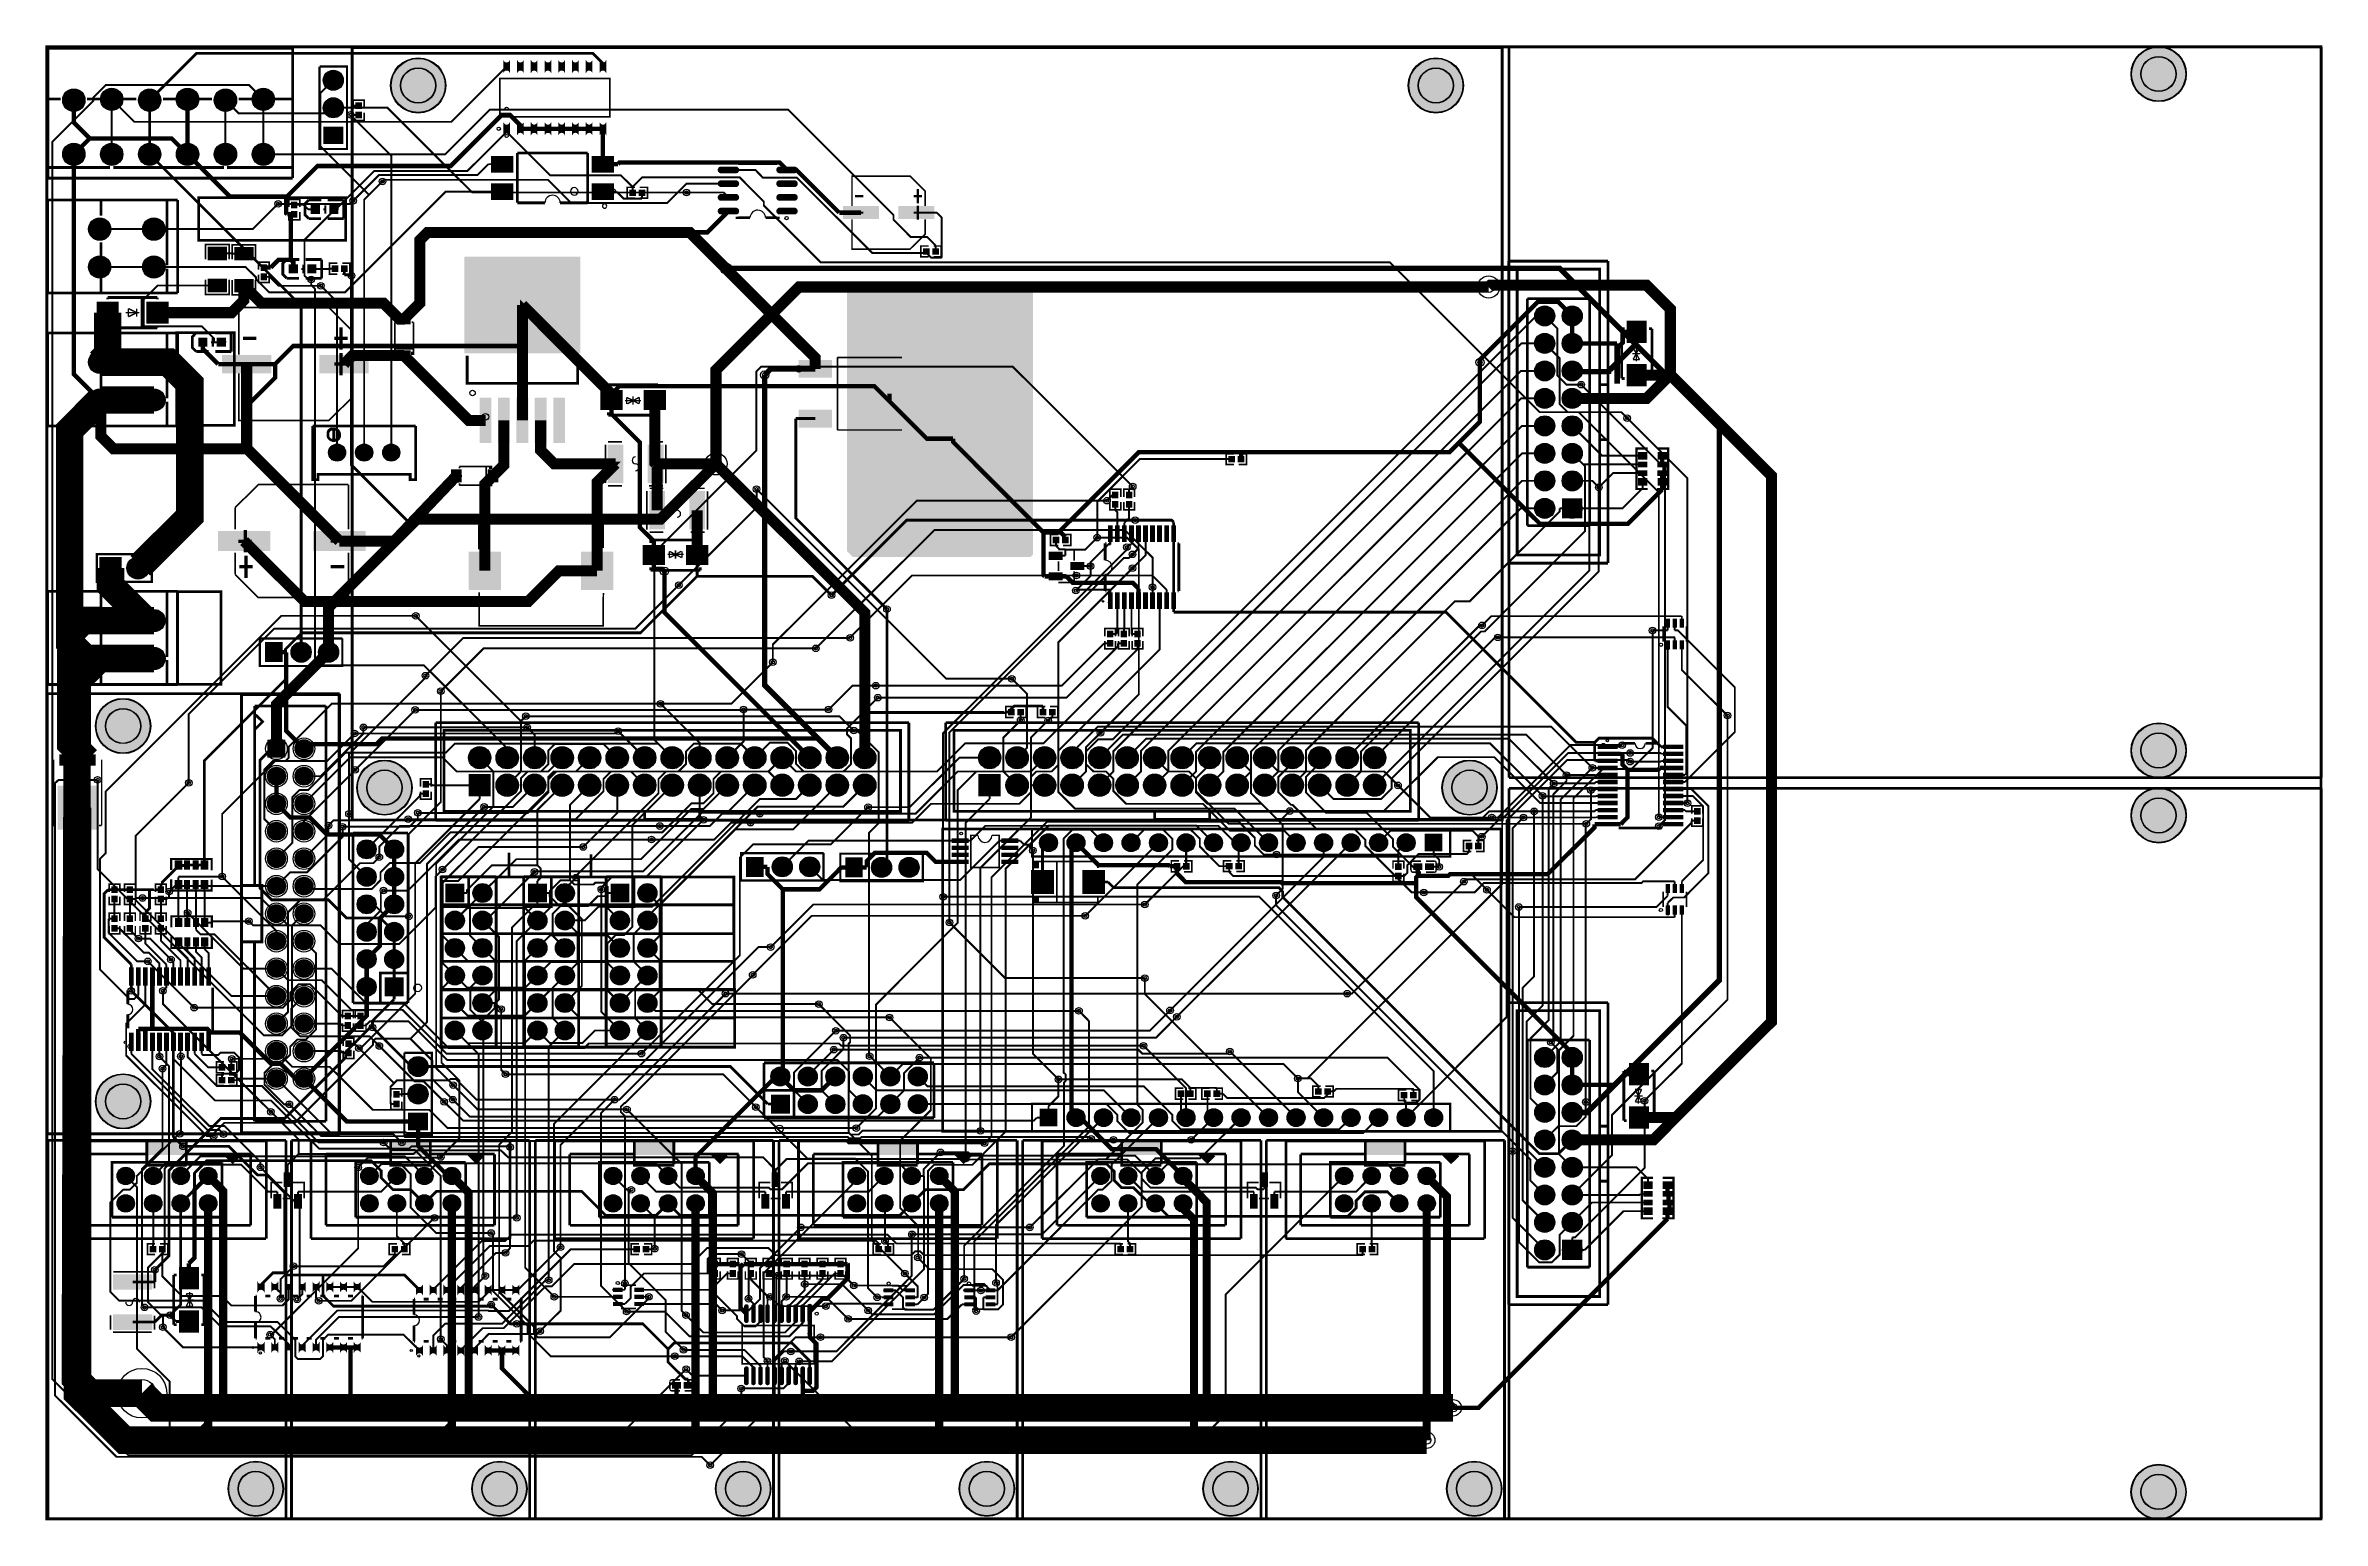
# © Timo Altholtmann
# Model space of a CAD drawing. Header units: millimetres. Extents: x 0 to 210, y -1 to 136.
import ezdxf

# ---------------------------------------------------------------- set-up
doc = ezdxf.new("R2010")
doc.units = ezdxf.units.MM
for name, color, linetype, true_color in [('BoardOutLine', 7, 'Continuous', 0xff00ff), ('BottomLayer', 7, 'Continuous', 0x0000ff), ('BottomSolderMaskLayer', 7, 'Continuous', 0xaa00ff), ('Document', 7, 'Continuous', 0xffffff), ('Hole', 7, 'Continuous', 0x222222), ('Multi-Layer', 7, 'Continuous', 0xc0c0c0), ('TopLayer', 7, 'Continuous', 0xff0000), ('TopPasteMaskLayer', 7, 'Continuous', 0x808080), ('TopSilkLayer', 7, 'Continuous', 0xffcc00), ('TopSolderMaskLayer', 7, 'Continuous', 0x800080)]:
    doc.layers.add(name, color=color, linetype=linetype, true_color=true_color)

msp = doc.modelspace()

# ---------------------------------------------------------------- hatches: boundary and pattern name
at = {"layer": 'BottomSolderMaskLayer'}
for points in [[(31.65, 132.06, 1), (36.75, 132.06, 1)], [(125.63, 132.06, 1), (130.73, 132.06, 1)], [(192.37, 133.12, 1), (197.48, 133.12, 1)], [(25.44, 132.54, 1), (27.29, 132.54, 1)], [(1.37, 130.7, 1), (3.43, 130.7, 1)], [(4.87, 130.78, 1), (6.93, 130.78, 1)], [(8.37, 130.7, 1), (10.43, 130.7, 1)], [(11.87, 130.78, 1), (13.93, 130.78, 1)], [(15.37, 130.7, 1), (17.43, 130.7, 1)], [(18.87, 130.78, 1), (20.93, 130.78, 1)], [(25.44, 130, 1), (27.29, 130, 1)], [(25.44, 126.65), (25.44, 128.27), (27.29, 128.27), (27.29, 126.65)], [(1.37, 125.7, 1), (3.43, 125.7, 1)], [(4.87, 125.7, 1), (6.93, 125.7, 1)], [(8.37, 125.7, 1), (10.43, 125.7, 1)], [(11.87, 125.7, 1), (13.93, 125.7, 1)], [(15.37, 125.7, 1), (17.43, 125.7, 1)], [(18.87, 125.7, 1), (20.93, 125.7, 1)], [(3.76, 118.79, 1), (5.82, 118.79, 1)], [(8.76, 118.79, 1), (10.82, 118.79, 1)], [(3.76, 115.29, 1), (5.82, 115.29, 1)], [(8.76, 115.29, 1), (10.82, 115.29, 1)], [(137.3, 110.77, 1), (139.15, 110.77, 1)], [(139.84, 110.77, 1), (141.69, 110.77, 1)], [(3.76, 106.5, 1), (5.82, 106.5, 1)], [(8.76, 106.5, 1), (10.82, 106.5, 1)], [(137.3, 108.23, 1), (139.15, 108.23, 1)], [(139.84, 108.23, 1), (141.69, 108.23, 1)], [(137.3, 105.69, 1), (139.15, 105.69, 1)], [(139.84, 105.69, 1), (141.69, 105.69, 1)], [(3.76, 103, 1), (5.82, 103, 1)], [(8.76, 103, 1), (10.82, 103, 1)], [(137.3, 103.15, 1), (139.15, 103.15, 1)], [(139.84, 103.15, 1), (141.69, 103.15, 1)], [(137.3, 100.61, 1), (139.15, 100.61, 1)], [(139.84, 100.61, 1), (141.69, 100.61, 1)], [(25.92, 98.14, 1), (27.5, 98.14, 1)], [(28.42, 98.14, 1), (30, 98.14, 1)], [(30.92, 98.14, 1), (32.5, 98.14, 1)], [(137.3, 98.07, 1), (139.15, 98.07, 1)], [(139.84, 98.07, 1), (141.69, 98.07, 1)], [(137.3, 95.53, 1), (139.15, 95.53, 1)], [(139.84, 95.53, 1), (141.69, 95.53, 1)], [(137.3, 92.99, 1), (139.15, 92.99, 1)], [(139.84, 92.06), (139.84, 93.91), (141.69, 93.91), (141.69, 92.06)], [(4.77, 88.5), (6.82, 88.5), (6.82, 86.45), (4.77, 86.45)], [(7.31, 87.48, 1), (9.36, 87.48, 1)], [(3.76, 82.62, 1), (5.82, 82.62, 1)], [(8.76, 82.62, 1), (10.82, 82.62, 1)], [(3.76, 79.12, 1), (5.82, 79.12, 1)], [(8.76, 79.12, 1), (10.82, 79.12, 1)], [(20.04, 80.63), (21.67, 80.63), (21.67, 78.78), (20.04, 78.78)], [(22.47, 79.7, 1), (24.32, 79.7, 1)], [(25.01, 79.7, 1), (26.86, 79.7, 1)], [(4.4, 72.88, 1), (9.5, 72.88, 1)], [(21.93, 71.62), (21.93, 69.96), (20.28, 69.96), (20.28, 71.62)], [(22.82, 70.79, 1), (24.47, 70.79, 1)], [(192.37, 70.62, 1), (197.48, 70.62, 1)], [(28.54, 67.19, 1), (33.64, 67.19, 1)], [(38.85, 69.95, 1), (40.9, 69.95, 1)], [(41.39, 69.95, 1), (43.44, 69.95, 1)], [(43.93, 69.95, 1), (45.98, 69.95, 1)], [(46.47, 69.95, 1), (48.52, 69.95, 1)], [(49.01, 69.95, 1), (51.06, 69.95, 1)], [(51.55, 69.95, 1), (53.6, 69.95, 1)], [(54.09, 69.95, 1), (56.14, 69.95, 1)], [(56.63, 69.95, 1), (58.68, 69.95, 1)], [(59.17, 69.95, 1), (61.22, 69.95, 1)], [(61.71, 69.95, 1), (63.76, 69.95, 1)], [(64.25, 69.95, 1), (66.3, 69.95, 1)], [(66.79, 69.95, 1), (68.84, 69.95, 1)], [(69.33, 69.95, 1), (71.38, 69.95, 1)], [(71.87, 69.95, 1), (73.92, 69.95, 1)], [(74.41, 69.95, 1), (76.46, 69.95, 1)], [(85.94, 69.95, 1), (87.99, 69.95, 1)], [(88.48, 69.95, 1), (90.53, 69.95, 1)], [(91.02, 69.95, 1), (93.07, 69.95, 1)], [(93.56, 69.95, 1), (95.61, 69.95, 1)], [(96.1, 69.95, 1), (98.15, 69.95, 1)], [(98.64, 69.95, 1), (100.69, 69.95, 1)], [(101.18, 69.95, 1), (103.23, 69.95, 1)], [(103.72, 69.95, 1), (105.77, 69.95, 1)], [(106.26, 69.95, 1), (108.31, 69.95, 1)], [(108.8, 69.95, 1), (110.85, 69.95, 1)], [(111.34, 69.95, 1), (113.39, 69.95, 1)], [(113.88, 69.95, 1), (115.93, 69.95, 1)], [(116.42, 69.95, 1), (118.47, 69.95, 1)], [(118.96, 69.95, 1), (121.01, 69.95, 1)], [(121.5, 69.95, 1), (123.55, 69.95, 1)], [(128.74, 67.19, 1), (133.84, 67.19, 1)], [(20.28, 68.25, 1), (21.93, 68.25, 1)], [(22.82, 68.25, 1), (24.47, 68.25, 1)], [(38.85, 68.44), (40.9, 68.44), (40.9, 66.39), (38.85, 66.39)], [(41.39, 67.41, 1), (43.44, 67.41, 1)], [(43.93, 67.41, 1), (45.98, 67.41, 1)], [(46.47, 67.41, 1), (48.52, 67.41, 1)], [(49.01, 67.41, 1), (51.06, 67.41, 1)], [(51.55, 67.41, 1), (53.6, 67.41, 1)], [(54.09, 67.41, 1), (56.14, 67.41, 1)], [(56.63, 67.41, 1), (58.68, 67.41, 1)], [(59.17, 67.41, 1), (61.22, 67.41, 1)], [(61.71, 67.41, 1), (63.76, 67.41, 1)], [(64.25, 67.41, 1), (66.3, 67.41, 1)], [(66.79, 67.41, 1), (68.84, 67.41, 1)], [(69.33, 67.41, 1), (71.38, 67.41, 1)], [(71.87, 67.41, 1), (73.92, 67.41, 1)], [(74.41, 67.41, 1), (76.46, 67.41, 1)], [(85.94, 68.44), (87.99, 68.44), (87.99, 66.39), (85.94, 66.39)], [(88.48, 67.41, 1), (90.53, 67.41, 1)], [(91.02, 67.41, 1), (93.07, 67.41, 1)], [(93.56, 67.41, 1), (95.61, 67.41, 1)], [(96.1, 67.41, 1), (98.15, 67.41, 1)], [(98.64, 67.41, 1), (100.69, 67.41, 1)], [(101.18, 67.41, 1), (103.23, 67.41, 1)], [(103.72, 67.41, 1), (105.77, 67.41, 1)], [(106.26, 67.41, 1), (108.31, 67.41, 1)], [(108.8, 67.41, 1), (110.85, 67.41, 1)], [(111.34, 67.41, 1), (113.39, 67.41, 1)], [(113.88, 67.41, 1), (115.93, 67.41, 1)], [(116.42, 67.41, 1), (118.47, 67.41, 1)], [(118.96, 67.41, 1), (121.01, 67.41, 1)], [(121.5, 67.41, 1), (123.55, 67.41, 1)], [(20.28, 65.71, 1), (21.93, 65.71, 1)], [(22.82, 65.71, 1), (24.47, 65.71, 1)], [(192.37, 64.62, 1), (197.48, 64.62, 1)], [(20.28, 63.17, 1), (21.93, 63.17, 1)], [(22.82, 63.17, 1), (24.47, 63.17, 1)], [(20.28, 60.63, 1), (21.93, 60.63, 1)], [(22.82, 60.63, 1), (24.47, 60.63, 1)], [(28.56, 61.49, 1), (30.31, 61.49, 1)], [(31.1, 61.49, 1), (32.85, 61.49, 1)], [(91.58, 62.1, 1), (93.23, 62.1, 1)], [(94.12, 62.1, 1), (95.77, 62.1, 1)], [(96.66, 62.1, 1), (98.31, 62.1, 1)], [(99.2, 62.1, 1), (100.85, 62.1, 1)], [(101.74, 62.1, 1), (103.39, 62.1, 1)], [(104.28, 62.1, 1), (105.93, 62.1, 1)], [(106.82, 62.1, 1), (108.47, 62.1, 1)], [(109.36, 62.1, 1), (111.01, 62.1, 1)], [(111.9, 62.1, 1), (113.55, 62.1, 1)], [(114.44, 62.1, 1), (116.09, 62.1, 1)], [(116.98, 62.1, 1), (118.63, 62.1, 1)], [(119.52, 62.1, 1), (121.17, 62.1, 1)], [(122.06, 62.1, 1), (123.71, 62.1, 1)], [(124.6, 62.1, 1), (126.25, 62.1, 1)], [(128.79, 61.29), (127.14, 61.29), (127.14, 62.92), (128.79, 62.92)], [(20.28, 58.09, 1), (21.93, 58.09, 1)], [(22.82, 58.09, 1), (24.47, 58.09, 1)], [(28.56, 58.95, 1), (30.31, 58.95, 1)], [(31.1, 58.95, 1), (32.85, 58.95, 1)], [(64.46, 60.79), (66.09, 60.79), (66.09, 58.94), (64.46, 58.94)], [(66.89, 59.87, 1), (68.74, 59.87, 1)], [(69.43, 59.87, 1), (71.28, 59.87, 1)], [(73.63, 60.74), (75.26, 60.74), (75.26, 58.89), (73.63, 58.89)], [(76.06, 59.82, 1), (77.91, 59.82, 1)], [(78.6, 59.82, 1), (80.45, 59.82, 1)], [(28.56, 56.41, 1), (30.31, 56.41, 1)], [(31.1, 56.41, 1), (32.85, 56.41, 1)], [(38.47, 58.33), (38.47, 56.58), (36.72, 56.58), (36.72, 58.33)], [(39.26, 57.45, 1), (41.01, 57.45, 1)], [(46.09, 58.33), (46.09, 56.58), (44.34, 56.58), (44.34, 58.33)], [(46.88, 57.45, 1), (48.63, 57.45, 1)], [(53.71, 58.33), (53.71, 56.58), (51.96, 56.58), (51.96, 58.33)], [(54.5, 57.45, 1), (56.25, 57.45, 1)], [(20.28, 55.55, 1), (21.93, 55.55, 1)], [(22.82, 55.55, 1), (24.47, 55.55, 1)], [(28.56, 53.87, 1), (30.31, 53.87, 1)], [(31.1, 53.87, 1), (32.85, 53.87, 1)], [(36.72, 54.91, 1), (38.47, 54.91, 1)], [(39.26, 54.91, 1), (41.01, 54.91, 1)], [(44.34, 54.91, 1), (46.09, 54.91, 1)], [(46.88, 54.91, 1), (48.63, 54.91, 1)], [(51.96, 54.91, 1), (53.71, 54.91, 1)], [(54.5, 54.91, 1), (56.25, 54.91, 1)], [(20.28, 53.01, 1), (21.93, 53.01, 1)], [(22.82, 53.01, 1), (24.47, 53.01, 1)], [(36.72, 52.37, 1), (38.47, 52.37, 1)], [(39.26, 52.37, 1), (41.01, 52.37, 1)], [(44.34, 52.37, 1), (46.09, 52.37, 1)], [(46.88, 52.37, 1), (48.63, 52.37, 1)], [(51.96, 52.37, 1), (53.71, 52.37, 1)], [(54.5, 52.37, 1), (56.25, 52.37, 1)], [(20.28, 50.47, 1), (21.93, 50.47, 1)], [(22.82, 50.47, 1), (24.47, 50.47, 1)], [(28.56, 51.33, 1), (30.31, 51.33, 1)], [(31.1, 51.33, 1), (32.85, 51.33, 1)], [(36.72, 49.83, 1), (38.47, 49.83, 1)], [(39.26, 49.83, 1), (41.01, 49.83, 1)], [(44.34, 49.83, 1), (46.09, 49.83, 1)], [(46.88, 49.83, 1), (48.63, 49.83, 1)], [(51.96, 49.83, 1), (53.71, 49.83, 1)], [(54.5, 49.83, 1), (56.25, 49.83, 1)], [(20.28, 47.93, 1), (21.93, 47.93, 1)], [(22.82, 47.93, 1), (24.47, 47.93, 1)], [(28.56, 48.79, 1), (30.31, 48.79, 1)], [(31.1, 47.92), (31.1, 49.67), (32.85, 49.67), (32.85, 47.92)], [(36.72, 47.29, 1), (38.47, 47.29, 1)], [(39.26, 47.29, 1), (41.01, 47.29, 1)], [(44.34, 47.29, 1), (46.09, 47.29, 1)], [(46.88, 47.29, 1), (48.63, 47.29, 1)], [(51.96, 47.29, 1), (53.71, 47.29, 1)], [(54.5, 47.29, 1), (56.25, 47.29, 1)], [(20.28, 45.39, 1), (21.93, 45.39, 1)], [(22.82, 45.39, 1), (24.47, 45.39, 1)], [(36.72, 44.75, 1), (38.47, 44.75, 1)], [(39.26, 44.75, 1), (41.01, 44.75, 1)], [(44.34, 44.75, 1), (46.09, 44.75, 1)], [(46.88, 44.75, 1), (48.63, 44.75, 1)], [(51.96, 44.75, 1), (53.71, 44.75, 1)], [(54.5, 44.75, 1), (56.25, 44.75, 1)], [(20.28, 42.85, 1), (21.93, 42.85, 1)], [(22.82, 42.85, 1), (24.47, 42.85, 1)], [(33.26, 41.42, 1), (35.11, 41.42, 1)], [(137.3, 42.26, 1), (139.15, 42.26, 1)], [(139.84, 42.26, 1), (141.69, 42.26, 1)], [(4.4, 38.2, 1), (9.5, 38.2, 1)], [(20.28, 40.31, 1), (21.93, 40.31, 1)], [(22.82, 40.31, 1), (24.47, 40.31, 1)], [(66.77, 40.49, 1), (68.52, 40.49, 1)], [(69.31, 40.49, 1), (71.06, 40.49, 1)], [(71.85, 40.49, 1), (73.6, 40.49, 1)], [(74.39, 40.49, 1), (76.14, 40.49, 1)], [(76.93, 40.49, 1), (78.68, 40.49, 1)], [(79.47, 40.49, 1), (81.22, 40.49, 1)], [(137.3, 39.72, 1), (139.15, 39.72, 1)], [(139.84, 39.72, 1), (141.69, 39.72, 1)], [(33.26, 38.88, 1), (35.11, 38.88, 1)], [(66.77, 38.82), (68.52, 38.82), (68.52, 37.07), (66.77, 37.07)], [(69.31, 37.95, 1), (71.06, 37.95, 1)], [(71.85, 37.95, 1), (73.6, 37.95, 1)], [(74.39, 37.95, 1), (76.14, 37.95, 1)], [(76.93, 37.95, 1), (78.68, 37.95, 1)], [(79.47, 37.95, 1), (81.22, 37.95, 1)], [(137.3, 37.18, 1), (139.15, 37.18, 1)], [(139.84, 37.18, 1), (141.69, 37.18, 1)], [(33.26, 35.53), (33.26, 37.15), (35.12, 37.15), (35.12, 35.53)], [(91.58, 37.52), (93.23, 37.52), (93.23, 35.89), (91.58, 35.89)], [(94.12, 36.7, 1), (95.77, 36.7, 1)], [(96.66, 36.7, 1), (98.31, 36.7, 1)], [(99.2, 36.7, 1), (100.85, 36.7, 1)], [(101.74, 36.7, 1), (103.39, 36.7, 1)], [(104.28, 36.7, 1), (105.93, 36.7, 1)], [(106.82, 36.7, 1), (108.47, 36.7, 1)], [(109.36, 36.7, 1), (111.01, 36.7, 1)], [(111.9, 36.7, 1), (113.55, 36.7, 1)], [(114.44, 36.7, 1), (116.09, 36.7, 1)], [(116.98, 36.7, 1), (118.63, 36.7, 1)], [(119.52, 36.7, 1), (121.17, 36.7, 1)], [(122.06, 36.7, 1), (123.71, 36.7, 1)], [(124.6, 36.7, 1), (126.25, 36.7, 1)], [(127.14, 36.7, 1), (128.79, 36.7, 1)], [(137.3, 34.64, 1), (139.15, 34.64, 1)], [(139.84, 34.64, 1), (141.69, 34.64, 1)], [(6.4, 31.31, 1), (7.98, 31.31, 1)], [(8.94, 31.31, 1), (10.52, 31.31, 1)], [(11.48, 31.31, 1), (13.06, 31.31, 1)], [(14.02, 31.31, 1), (15.6, 31.31, 1)], [(28.9, 31.31, 1), (30.48, 31.31, 1)], [(31.44, 31.31, 1), (33.02, 31.31, 1)], [(33.98, 31.31, 1), (35.56, 31.31, 1)], [(36.52, 31.31, 1), (38.1, 31.31, 1)], [(51.41, 31.31, 1), (52.98, 31.31, 1)], [(53.95, 31.31, 1), (55.52, 31.31, 1)], [(56.49, 31.31, 1), (58.06, 31.31, 1)], [(59.03, 31.31, 1), (60.6, 31.31, 1)], [(73.91, 31.31, 1), (75.49, 31.31, 1)], [(76.45, 31.31, 1), (78.03, 31.31, 1)], [(78.99, 31.31, 1), (80.57, 31.31, 1)], [(81.53, 31.31, 1), (83.11, 31.31, 1)], [(96.42, 31.31, 1), (97.99, 31.31, 1)], [(98.96, 31.31, 1), (100.53, 31.31, 1)], [(101.5, 31.31, 1), (103.07, 31.31, 1)], [(104.04, 31.31, 1), (105.61, 31.31, 1)], [(118.92, 31.31, 1), (120.5, 31.31, 1)], [(121.46, 31.31, 1), (123.04, 31.31, 1)], [(124, 31.31, 1), (125.58, 31.31, 1)], [(126.54, 31.31, 1), (128.12, 31.31, 1)], [(137.3, 32.1, 1), (139.15, 32.1, 1)], [(139.84, 32.1, 1), (141.69, 32.1, 1)], [(6.4, 28.77, 1), (7.98, 28.77, 1)], [(8.94, 28.77, 1), (10.52, 28.77, 1)], [(11.48, 28.77, 1), (13.06, 28.77, 1)], [(14.02, 28.77, 1), (15.6, 28.77, 1)], [(28.9, 28.77, 1), (30.48, 28.77, 1)], [(31.44, 28.77, 1), (33.02, 28.77, 1)], [(33.98, 28.77, 1), (35.56, 28.77, 1)], [(36.52, 28.77, 1), (38.1, 28.77, 1)], [(51.41, 28.77, 1), (52.98, 28.77, 1)], [(53.95, 28.77, 1), (55.52, 28.77, 1)], [(56.49, 28.77, 1), (58.06, 28.77, 1)], [(59.03, 28.77, 1), (60.6, 28.77, 1)], [(73.91, 28.77, 1), (75.49, 28.77, 1)], [(76.45, 28.77, 1), (78.03, 28.77, 1)], [(78.99, 28.77, 1), (80.57, 28.77, 1)], [(81.53, 28.77, 1), (83.11, 28.77, 1)], [(96.42, 28.77, 1), (97.99, 28.77, 1)], [(98.96, 28.77, 1), (100.53, 28.77, 1)], [(101.5, 28.77, 1), (103.07, 28.77, 1)], [(104.04, 28.77, 1), (105.61, 28.77, 1)], [(118.92, 28.77, 1), (120.5, 28.77, 1)], [(121.46, 28.77, 1), (123.04, 28.77, 1)], [(124, 28.77, 1), (125.58, 28.77, 1)], [(126.54, 28.77, 1), (128.12, 28.77, 1)], [(137.3, 29.56, 1), (139.15, 29.56, 1)], [(139.84, 29.56, 1), (141.69, 29.56, 1)], [(137.3, 27.02, 1), (139.15, 27.02, 1)], [(139.84, 27.02, 1), (141.69, 27.02, 1)], [(137.3, 24.48, 1), (139.15, 24.48, 1)], [(139.84, 23.56), (139.84, 25.41), (141.69, 25.41), (141.69, 23.56)], [(16.65, 2.41, 1), (21.75, 2.41, 1)], [(39.15, 2.41, 1), (44.26, 2.41, 1)], [(61.66, 2.41, 1), (66.76, 2.41, 1)], [(84.16, 2.41, 1), (89.26, 2.41, 1)], [(106.67, 2.41, 1), (111.77, 2.41, 1)], [(129.17, 2.41, 1), (134.27, 2.41, 1)], [(192.37, 2.12, 1), (197.48, 2.12, 1)]]:
    msp.add_hatch(color=256, dxfattribs=at).paths.add_polyline_path(points)
at = {"layer": 'Document'}
for points in [[(24.36, 120.67), (25.02, 120.67), (25.02, 120.52), (24.36, 120.52)], [(26.21, 120.73), (26.87, 120.73), (26.87, 120.57), (26.21, 120.57)], [(26.49, 120.35), (26.49, 121.01), (26.64, 121.01), (26.64, 120.35)], [(74.53, 120.21), (74.53, 120.41), (75.32, 120.41), (75.32, 120.21)], [(80.73, 120.21), (80.73, 120.41), (79.94, 120.41), (79.94, 120.21)], [(80.44, 119.65), (80.44, 120.97), (80.24, 120.97), (80.24, 119.65)], [(22.33, 115.16), (22.99, 115.16), (22.99, 115.01), (22.33, 115.01)], [(24.18, 115.22), (24.84, 115.22), (24.84, 115.06), (24.18, 115.06)], [(24.46, 114.84), (24.46, 115.5), (24.61, 115.5), (24.61, 114.84)], [(5.54, 110.63), (5.54, 111.5), (5.54, 111.5), (5.43, 111.5), (5.43, 111.5), (5.43, 110.63), (5.43, 110.62), (5.55, 110.62)], [(4.83, 111.05), (6.21, 111.05), (6.21, 110.94), (6.1, 110.93), (4.84, 110.93), (4.83, 110.93), (4.83, 111.04), (4.83, 111.04)], [(10.8, 111.23), (10.81, 111.21), (10.81, 111), (9.44, 111), (9.43, 111.02), (9.43, 111.24)], [(32.26, 110.44), (33.52, 110.44), (33.52, 110.25), (32.26, 110.25)], [(32.79, 110.72), (32.98, 110.72), (32.98, 109.96), (32.79, 109.96)], [(13.97, 108.39), (14.63, 108.39), (14.63, 108.24), (13.97, 108.24)], [(15.82, 108.44), (16.48, 108.44), (16.48, 108.29), (15.82, 108.29)], [(16.1, 108.07), (16.1, 108.73), (16.25, 108.73), (16.25, 108.07)], [(27.24, 105.29), (27.24, 107.35), (26.93, 107.35), (26.93, 105.29)], [(32.8, 106.76), (32.99, 106.76), (32.99, 107.52), (32.8, 107.52)], [(18.02, 106.17), (18.02, 106.48), (19.25, 106.48), (19.25, 106.17)], [(27.7, 106.17), (27.7, 106.48), (26.46, 106.48), (26.46, 106.17)], [(26, 99.69), (26, 99.67), (26, 99.65), (26.01, 99.62), (26.02, 99.6), (26.03, 99.58), (26.04, 99.55), (26.05, 99.53), (26.07, 99.51), (26.08, 99.5), (26.1, 99.48), (26.12, 99.47), (26.14, 99.45), (26.16, 99.44), (26.18, 99.43), (26.21, 99.42), (26.23, 99.42), (26.26, 99.42), (26.28, 99.41), (26.28, 99.15), (26.24, 99.16), (26.21, 99.17), (26.17, 99.18), (26.14, 99.19), (26.11, 99.2), (26.07, 99.21), (26.04, 99.23), (26.01, 99.25), (25.98, 99.27), (25.95, 99.29), (25.93, 99.32), (25.9, 99.34), (25.88, 99.37), (25.85, 99.4), (25.83, 99.43), (25.82, 99.46), (25.8, 99.49), (25.78, 99.52), (25.77, 99.56), (25.76, 99.59), (25.75, 99.63), (25.75, 99.66), (25.74, 99.7), (25.74, 99.73), (25.74, 99.92), (25.74, 99.96), (25.74, 99.99), (25.75, 100.03), (25.76, 100.06), (25.77, 100.09), (25.78, 100.12), (25.79, 100.15), (25.81, 100.19), (25.82, 100.21), (25.84, 100.24), (25.86, 100.27), (25.89, 100.29), (25.91, 100.32), (25.94, 100.34), (25.96, 100.36), (25.99, 100.38), (26.02, 100.4), (26.05, 100.41), (26.08, 100.43), (26.11, 100.44), (26.15, 100.45), (26.18, 100.46), (26.21, 100.46), (26.25, 100.46), (26.28, 100.46), (26.28, 100.46), (26.27, 100.46), (26.27, 100.46), (26.27, 100.45), (26.27, 100.18), (26.25, 100.18), (26.22, 100.18), (26.2, 100.18), (26.18, 100.17), (26.16, 100.16), (26.13, 100.15), (26.11, 100.14), (26.1, 100.12), (26.08, 100.11), (26.06, 100.09), (26.05, 100.07), (26.04, 100.05), (26.02, 100.03), (26.02, 100.01), (26.01, 99.98), (26, 99.96), (26, 99.94), (26, 99.91), (26, 99.69)], [(26.51, 99.12), (26.51, 100.43), (26.51, 100.46), (26.28, 100.46), (26.27, 100.46), (26.27, 100.46), (26.26, 100.45), (26.26, 100.44), (26.26, 99.14), (26.26, 99.14), (26.25, 99.14), (26.25, 99.13)], [(26.8, 99.9), (26.8, 99.93), (26.8, 99.95), (26.79, 99.98), (26.78, 100), (26.77, 100.02), (26.76, 100.04), (26.75, 100.07), (26.73, 100.08), (26.72, 100.1), (26.7, 100.12), (26.68, 100.13), (26.66, 100.15), (26.64, 100.16), (26.62, 100.17), (26.59, 100.18), (26.57, 100.18), (26.54, 100.18), (26.52, 100.18), (26.52, 100.44), (26.56, 100.44), (26.59, 100.43), (26.63, 100.42), (26.66, 100.41), (26.69, 100.4), (26.73, 100.39), (26.76, 100.37), (26.79, 100.35), (26.82, 100.33), (26.85, 100.31), (26.87, 100.28), (26.9, 100.26), (26.92, 100.23), (26.94, 100.2), (26.97, 100.17), (26.98, 100.14), (27, 100.11), (27.02, 100.08), (27.03, 100.04), (27.04, 100.01), (27.05, 99.97), (27.05, 99.94), (27.06, 99.9), (27.06, 99.86), (27.06, 99.67), (27.06, 99.64), (27.06, 99.61), (27.05, 99.57), (27.04, 99.54), (27.03, 99.51), (27.02, 99.48), (27.01, 99.44), (26.99, 99.41), (26.98, 99.39), (26.96, 99.36), (26.94, 99.33), (26.91, 99.31), (26.89, 99.28), (26.86, 99.26), (26.84, 99.24), (26.81, 99.22), (26.78, 99.2), (26.75, 99.19), (26.72, 99.17), (26.69, 99.16), (26.65, 99.15), (26.62, 99.14), (26.59, 99.14), (26.55, 99.14), (26.52, 99.13), (26.52, 99.13), (26.52, 99.14), (26.53, 99.14), (26.53, 99.14), (26.53, 99.41), (26.55, 99.42), (26.58, 99.42), (26.6, 99.42), (26.62, 99.43), (26.64, 99.44), (26.66, 99.45), (26.68, 99.46), (26.7, 99.48), (26.72, 99.49), (26.74, 99.51), (26.75, 99.53), (26.76, 99.55), (26.77, 99.57), (26.78, 99.59), (26.79, 99.62), (26.8, 99.64), (26.8, 99.66), (26.8, 99.68), (26.8, 99.9)], [(37.49, 95.89), (37.49, 96.08), (38.24, 96.08), (38.24, 95.89)], [(37.77, 95.35), (37.77, 96.61), (37.96, 96.61), (37.96, 95.35)], [(41.45, 95.89), (41.45, 96.08), (40.69, 96.08), (40.69, 95.89)], [(18.08, 90.98), (18.08, 88.92), (18.39, 88.92), (18.39, 90.98)], [(17.58, 90.09), (17.58, 89.78), (18.81, 89.78), (18.81, 90.09)], [(27.37, 90.12), (27.37, 89.81), (26.13, 89.81), (26.13, 90.12)], [(2.7, 67.54), (2.2, 68.04), (3.2, 68.04)], [(96.2, 57.56), (96.2, 59.37), (95.93, 59.37), (95.93, 57.56)], [(91.81, 58.33), (91.81, 58.61), (92.9, 58.61), (92.9, 58.33)], [(96.6, 58.33), (96.6, 58.61), (95.52, 58.61), (95.52, 58.33)], [(12.8, 33.24), (12.8, 34.44), (9.2, 34.44), (9.2, 33.24)], [(35.3, 33.24), (35.3, 34.44), (31.7, 34.44), (31.7, 33.24)], [(57.81, 33.24), (57.81, 34.44), (54.21, 34.44), (54.21, 33.24)], [(80.31, 33.24), (80.31, 34.44), (76.71, 34.44), (76.71, 33.24)], [(102.82, 33.24), (102.82, 34.44), (99.22, 34.44), (99.22, 33.24)], [(125.32, 33.24), (125.32, 34.44), (121.72, 34.44), (121.72, 33.24)], [(17.81, 33.34), (16.46, 33.34), (17.12, 32.68)], [(40.31, 33.34), (38.96, 33.34), (39.62, 32.68)], [(62.81, 33.34), (61.47, 33.34), (62.13, 32.68)], [(85.32, 33.34), (83.97, 33.34), (84.63, 32.68)], [(107.82, 33.34), (106.48, 33.34), (107.14, 32.68)], [(130.33, 33.34), (128.98, 33.34), (129.64, 32.68)]]:
    msp.add_hatch(color=256, dxfattribs=at).paths.add_polyline_path(points)
at = {"layer": 'Multi-Layer'}
for points in [[(25.46, 132.54, 1), (27.26, 132.54, 1)], [(1.4, 130.7, 1), (3.4, 130.7, 1)], [(4.9, 130.78, 1), (6.9, 130.78, 1)], [(8.4, 130.7, 1), (10.4, 130.7, 1)], [(11.9, 130.78, 1), (13.9, 130.78, 1)], [(15.4, 130.7, 1), (17.4, 130.7, 1)], [(18.9, 130.78, 1), (20.9, 130.78, 1)], [(25.46, 130, 1), (27.26, 130, 1)], [(1.4, 125.7, 1), (3.4, 125.7, 1)], [(4.9, 125.7, 1), (6.9, 125.7, 1)], [(8.4, 125.7, 1), (10.4, 125.7, 1)], [(11.9, 125.7, 1), (13.9, 125.7, 1)], [(15.4, 125.7, 1), (17.4, 125.7, 1)], [(18.9, 125.7, 1), (20.9, 125.7, 1)], [(25.46, 126.67), (25.46, 128.24), (27.26, 128.24), (27.26, 126.67)], [(3.79, 118.79, 1), (5.79, 118.79, 1)], [(8.79, 118.79, 1), (10.79, 118.79, 1)], [(3.79, 115.29, 1), (5.79, 115.29, 1)], [(8.79, 115.29, 1), (10.79, 115.29, 1)], [(137.33, 110.77, 1), (139.13, 110.77, 1)], [(139.87, 110.77, 1), (141.67, 110.77, 1)], [(3.79, 106.5, 1), (5.79, 106.5, 1)], [(8.79, 106.5, 1), (10.79, 106.5, 1)], [(137.33, 108.23, 1), (139.13, 108.23, 1)], [(139.87, 108.23, 1), (141.67, 108.23, 1)], [(137.33, 105.69, 1), (139.13, 105.69, 1)], [(139.87, 105.69, 1), (141.67, 105.69, 1)], [(3.79, 103, 1), (5.79, 103, 1)], [(8.79, 103, 1), (10.79, 103, 1)], [(137.33, 103.15, 1), (139.13, 103.15, 1)], [(139.87, 103.15, 1), (141.67, 103.15, 1)], [(137.33, 100.61, 1), (139.13, 100.61, 1)], [(139.87, 100.61, 1), (141.67, 100.61, 1)], [(25.95, 98.14, 1), (27.47, 98.14, 1)], [(28.45, 98.14, 1), (29.97, 98.14, 1)], [(30.95, 98.14, 1), (32.47, 98.14, 1)], [(137.33, 98.07, 1), (139.13, 98.07, 1)], [(139.87, 98.07, 1), (141.67, 98.07, 1)], [(137.33, 95.53, 1), (139.13, 95.53, 1)], [(139.87, 95.53, 1), (141.67, 95.53, 1)], [(137.33, 92.99, 1), (139.13, 92.99, 1)], [(139.87, 92.09), (139.87, 93.89), (141.67, 93.89), (141.67, 92.09)], [(4.79, 88.48), (6.79, 88.48), (6.79, 86.48), (4.79, 86.48)], [(7.33, 87.48, 1), (9.33, 87.48, 1)], [(3.79, 82.62, 1), (5.79, 82.62, 1)], [(8.79, 82.62, 1), (10.79, 82.62, 1)], [(3.79, 79.12, 1), (5.79, 79.12, 1)], [(8.79, 79.12, 1), (10.79, 79.12, 1)], [(20.07, 80.6), (21.64, 80.6), (21.64, 78.8), (20.07, 78.8)], [(22.49, 79.7, 1), (24.29, 79.7, 1)], [(25.03, 79.7, 1), (26.83, 79.7, 1)], [(21.91, 71.59), (21.91, 69.99), (20.31, 69.99), (20.31, 71.59)], [(22.85, 70.79, 1), (24.45, 70.79, 1)], [(38.88, 69.95, 1), (40.88, 69.95, 1)], [(41.42, 69.95, 1), (43.42, 69.95, 1)], [(43.96, 69.95, 1), (45.96, 69.95, 1)], [(46.5, 69.95, 1), (48.5, 69.95, 1)], [(49.04, 69.95, 1), (51.04, 69.95, 1)], [(51.58, 69.95, 1), (53.58, 69.95, 1)], [(54.12, 69.95, 1), (56.12, 69.95, 1)], [(56.66, 69.95, 1), (58.66, 69.95, 1)], [(59.2, 69.95, 1), (61.2, 69.95, 1)], [(61.74, 69.95, 1), (63.74, 69.95, 1)], [(64.28, 69.95, 1), (66.28, 69.95, 1)], [(66.82, 69.95, 1), (68.82, 69.95, 1)], [(69.36, 69.95, 1), (71.36, 69.95, 1)], [(71.9, 69.95, 1), (73.9, 69.95, 1)], [(74.44, 69.95, 1), (76.44, 69.95, 1)], [(85.97, 69.95, 1), (87.97, 69.95, 1)], [(88.51, 69.95, 1), (90.51, 69.95, 1)], [(91.05, 69.95, 1), (93.05, 69.95, 1)], [(93.59, 69.95, 1), (95.59, 69.95, 1)], [(96.13, 69.95, 1), (98.13, 69.95, 1)], [(98.67, 69.95, 1), (100.67, 69.95, 1)], [(101.21, 69.95, 1), (103.21, 69.95, 1)], [(103.75, 69.95, 1), (105.75, 69.95, 1)], [(106.29, 69.95, 1), (108.29, 69.95, 1)], [(108.83, 69.95, 1), (110.83, 69.95, 1)], [(111.37, 69.95, 1), (113.37, 69.95, 1)], [(113.91, 69.95, 1), (115.91, 69.95, 1)], [(116.45, 69.95, 1), (118.45, 69.95, 1)], [(118.99, 69.95, 1), (120.99, 69.95, 1)], [(121.53, 69.95, 1), (123.53, 69.95, 1)], [(20.31, 68.25, 1), (21.91, 68.25, 1)], [(22.85, 68.25, 1), (24.45, 68.25, 1)], [(38.88, 68.41), (40.88, 68.41), (40.88, 66.41), (38.88, 66.41)], [(41.42, 67.41, 1), (43.42, 67.41, 1)], [(43.96, 67.41, 1), (45.96, 67.41, 1)], [(46.5, 67.41, 1), (48.5, 67.41, 1)], [(49.04, 67.41, 1), (51.04, 67.41, 1)], [(51.58, 67.41, 1), (53.58, 67.41, 1)], [(54.12, 67.41, 1), (56.12, 67.41, 1)], [(56.66, 67.41, 1), (58.66, 67.41, 1)], [(59.2, 67.41, 1), (61.2, 67.41, 1)], [(61.74, 67.41, 1), (63.74, 67.41, 1)], [(64.28, 67.41, 1), (66.28, 67.41, 1)], [(66.82, 67.41, 1), (68.82, 67.41, 1)], [(69.36, 67.41, 1), (71.36, 67.41, 1)], [(71.9, 67.41, 1), (73.9, 67.41, 1)], [(74.44, 67.41, 1), (76.44, 67.41, 1)], [(85.97, 68.41), (87.97, 68.41), (87.97, 66.41), (85.97, 66.41)], [(88.51, 67.41, 1), (90.51, 67.41, 1)], [(91.05, 67.41, 1), (93.05, 67.41, 1)], [(93.59, 67.41, 1), (95.59, 67.41, 1)], [(96.13, 67.41, 1), (98.13, 67.41, 1)], [(98.67, 67.41, 1), (100.67, 67.41, 1)], [(101.21, 67.41, 1), (103.21, 67.41, 1)], [(103.75, 67.41, 1), (105.75, 67.41, 1)], [(106.29, 67.41, 1), (108.29, 67.41, 1)], [(108.83, 67.41, 1), (110.83, 67.41, 1)], [(111.37, 67.41, 1), (113.37, 67.41, 1)], [(113.91, 67.41, 1), (115.91, 67.41, 1)], [(116.45, 67.41, 1), (118.45, 67.41, 1)], [(118.99, 67.41, 1), (120.99, 67.41, 1)], [(121.53, 67.41, 1), (123.53, 67.41, 1)], [(20.31, 65.71, 1), (21.91, 65.71, 1)], [(22.85, 65.71, 1), (24.45, 65.71, 1)], [(20.31, 63.17, 1), (21.91, 63.17, 1)], [(22.85, 63.17, 1), (24.45, 63.17, 1)], [(20.31, 60.63, 1), (21.91, 60.63, 1)], [(22.85, 60.63, 1), (24.45, 60.63, 1)], [(28.59, 61.49, 1), (30.29, 61.49, 1)], [(31.13, 61.49, 1), (32.83, 61.49, 1)], [(91.61, 62.1, 1), (93.21, 62.1, 1)], [(94.15, 62.1, 1), (95.75, 62.1, 1)], [(96.69, 62.1, 1), (98.29, 62.1, 1)], [(99.23, 62.1, 1), (100.83, 62.1, 1)], [(101.77, 62.1, 1), (103.37, 62.1, 1)], [(104.31, 62.1, 1), (105.91, 62.1, 1)], [(106.85, 62.1, 1), (108.45, 62.1, 1)], [(109.39, 62.1, 1), (110.99, 62.1, 1)], [(111.93, 62.1, 1), (113.53, 62.1, 1)], [(114.47, 62.1, 1), (116.07, 62.1, 1)], [(117.01, 62.1, 1), (118.61, 62.1, 1)], [(119.55, 62.1, 1), (121.15, 62.1, 1)], [(122.09, 62.1, 1), (123.69, 62.1, 1)], [(124.63, 62.1, 1), (126.23, 62.1, 1)], [(128.77, 61.32), (127.17, 61.32), (127.17, 62.89), (128.77, 62.89)], [(20.31, 58.09, 1), (21.91, 58.09, 1)], [(22.85, 58.09, 1), (24.45, 58.09, 1)], [(28.59, 58.95, 1), (30.29, 58.95, 1)], [(31.13, 58.95, 1), (32.83, 58.95, 1)], [(64.49, 60.77), (66.07, 60.77), (66.07, 58.97), (64.49, 58.97)], [(66.92, 59.87, 1), (68.72, 59.87, 1)], [(69.46, 59.87, 1), (71.26, 59.87, 1)], [(73.66, 60.72), (75.23, 60.72), (75.23, 58.92), (73.66, 58.92)], [(76.09, 59.82, 1), (77.89, 59.82, 1)], [(78.63, 59.82, 1), (80.43, 59.82, 1)], [(28.59, 56.41, 1), (30.29, 56.41, 1)], [(31.13, 56.41, 1), (32.83, 56.41, 1)], [(38.44, 58.3), (38.44, 56.61), (36.74, 56.61), (36.74, 58.3)], [(39.28, 57.45, 1), (40.98, 57.45, 1)], [(46.06, 58.3), (46.06, 56.61), (44.36, 56.61), (44.36, 58.3)], [(46.9, 57.45, 1), (48.6, 57.45, 1)], [(53.68, 58.3), (53.68, 56.61), (51.98, 56.61), (51.98, 58.3)], [(54.52, 57.45, 1), (56.22, 57.45, 1)], [(20.31, 55.55, 1), (21.91, 55.55, 1)], [(22.85, 55.55, 1), (24.45, 55.55, 1)], [(28.59, 53.87, 1), (30.29, 53.87, 1)], [(31.13, 53.87, 1), (32.83, 53.87, 1)], [(36.74, 54.91, 1), (38.44, 54.91, 1)], [(39.28, 54.91, 1), (40.98, 54.91, 1)], [(44.36, 54.91, 1), (46.06, 54.91, 1)], [(46.9, 54.91, 1), (48.6, 54.91, 1)], [(51.98, 54.91, 1), (53.68, 54.91, 1)], [(54.52, 54.91, 1), (56.22, 54.91, 1)], [(20.31, 53.01, 1), (21.91, 53.01, 1)], [(22.85, 53.01, 1), (24.45, 53.01, 1)], [(36.74, 52.37, 1), (38.44, 52.37, 1)], [(39.28, 52.37, 1), (40.98, 52.37, 1)], [(44.36, 52.37, 1), (46.06, 52.37, 1)], [(46.9, 52.37, 1), (48.6, 52.37, 1)], [(51.98, 52.37, 1), (53.68, 52.37, 1)], [(54.52, 52.37, 1), (56.22, 52.37, 1)], [(20.31, 50.47, 1), (21.91, 50.47, 1)], [(22.85, 50.47, 1), (24.45, 50.47, 1)], [(28.59, 51.33, 1), (30.29, 51.33, 1)], [(31.13, 51.33, 1), (32.83, 51.33, 1)], [(36.74, 49.83, 1), (38.44, 49.83, 1)], [(39.28, 49.83, 1), (40.98, 49.83, 1)], [(44.36, 49.83, 1), (46.06, 49.83, 1)], [(46.9, 49.83, 1), (48.6, 49.83, 1)], [(51.98, 49.83, 1), (53.68, 49.83, 1)], [(54.52, 49.83, 1), (56.22, 49.83, 1)], [(20.31, 47.93, 1), (21.91, 47.93, 1)], [(22.85, 47.93, 1), (24.45, 47.93, 1)], [(28.59, 48.79, 1), (30.29, 48.79, 1)], [(31.13, 47.94), (31.13, 49.64), (32.83, 49.64), (32.83, 47.94)], [(36.74, 47.29, 1), (38.44, 47.29, 1)], [(39.28, 47.29, 1), (40.98, 47.29, 1)], [(44.36, 47.29, 1), (46.06, 47.29, 1)], [(46.9, 47.29, 1), (48.6, 47.29, 1)], [(51.98, 47.29, 1), (53.68, 47.29, 1)], [(54.52, 47.29, 1), (56.22, 47.29, 1)], [(20.31, 45.39, 1), (21.91, 45.39, 1)], [(22.85, 45.39, 1), (24.45, 45.39, 1)], [(36.74, 44.75, 1), (38.44, 44.75, 1)], [(39.28, 44.75, 1), (40.98, 44.75, 1)], [(44.36, 44.75, 1), (46.06, 44.75, 1)], [(46.9, 44.75, 1), (48.6, 44.75, 1)], [(51.98, 44.75, 1), (53.68, 44.75, 1)], [(54.52, 44.75, 1), (56.22, 44.75, 1)], [(20.31, 42.85, 1), (21.91, 42.85, 1)], [(22.85, 42.85, 1), (24.45, 42.85, 1)], [(33.29, 41.42, 1), (35.09, 41.42, 1)], [(137.33, 42.26, 1), (139.13, 42.26, 1)], [(139.87, 42.26, 1), (141.67, 42.26, 1)], [(20.31, 40.31, 1), (21.91, 40.31, 1)], [(22.85, 40.31, 1), (24.45, 40.31, 1)], [(66.79, 40.49, 1), (68.49, 40.49, 1)], [(69.33, 40.49, 1), (71.03, 40.49, 1)], [(71.87, 40.49, 1), (73.57, 40.49, 1)], [(74.41, 40.49, 1), (76.11, 40.49, 1)], [(76.95, 40.49, 1), (78.65, 40.49, 1)], [(79.49, 40.49, 1), (81.19, 40.49, 1)], [(137.33, 39.72, 1), (139.13, 39.72, 1)], [(139.87, 39.72, 1), (141.67, 39.72, 1)], [(33.29, 38.88, 1), (35.09, 38.88, 1)], [(66.79, 38.8), (68.49, 38.8), (68.49, 37.1), (66.79, 37.1)], [(69.33, 37.95, 1), (71.03, 37.95, 1)], [(71.87, 37.95, 1), (73.57, 37.95, 1)], [(74.41, 37.95, 1), (76.11, 37.95, 1)], [(76.95, 37.95, 1), (78.65, 37.95, 1)], [(79.49, 37.95, 1), (81.19, 37.95, 1)], [(137.33, 37.18, 1), (139.13, 37.18, 1)], [(139.87, 37.18, 1), (141.67, 37.18, 1)], [(33.29, 35.55), (33.29, 37.12), (35.09, 37.12), (35.09, 35.55)], [(91.61, 37.49), (93.21, 37.49), (93.21, 35.92), (91.61, 35.92)], [(94.15, 36.7, 1), (95.75, 36.7, 1)], [(96.69, 36.7, 1), (98.29, 36.7, 1)], [(99.23, 36.7, 1), (100.83, 36.7, 1)], [(101.77, 36.7, 1), (103.37, 36.7, 1)], [(104.31, 36.7, 1), (105.91, 36.7, 1)], [(106.85, 36.7, 1), (108.45, 36.7, 1)], [(109.39, 36.7, 1), (110.99, 36.7, 1)], [(111.93, 36.7, 1), (113.53, 36.7, 1)], [(114.47, 36.7, 1), (116.07, 36.7, 1)], [(117.01, 36.7, 1), (118.61, 36.7, 1)], [(119.55, 36.7, 1), (121.15, 36.7, 1)], [(122.09, 36.7, 1), (123.69, 36.7, 1)], [(124.63, 36.7, 1), (126.23, 36.7, 1)], [(127.17, 36.7, 1), (128.77, 36.7, 1)], [(137.33, 34.64, 1), (139.13, 34.64, 1)], [(139.87, 34.64, 1), (141.67, 34.64, 1)], [(6.43, 31.31, 1), (7.95, 31.31, 1)], [(8.97, 31.31, 1), (10.49, 31.31, 1)], [(11.51, 31.31, 1), (13.03, 31.31, 1)], [(14.05, 31.31, 1), (15.57, 31.31, 1)], [(28.93, 31.31, 1), (30.45, 31.31, 1)], [(31.47, 31.31, 1), (32.99, 31.31, 1)], [(34.01, 31.31, 1), (35.53, 31.31, 1)], [(36.55, 31.31, 1), (38.07, 31.31, 1)], [(51.43, 31.31, 1), (52.96, 31.31, 1)], [(53.97, 31.31, 1), (55.5, 31.31, 1)], [(56.51, 31.31, 1), (58.04, 31.31, 1)], [(59.05, 31.31, 1), (60.58, 31.31, 1)], [(73.94, 31.31, 1), (75.46, 31.31, 1)], [(76.48, 31.31, 1), (78, 31.31, 1)], [(79.02, 31.31, 1), (80.54, 31.31, 1)], [(81.56, 31.31, 1), (83.08, 31.31, 1)], [(96.44, 31.31, 1), (97.97, 31.31, 1)], [(98.98, 31.31, 1), (100.51, 31.31, 1)], [(101.52, 31.31, 1), (103.05, 31.31, 1)], [(104.06, 31.31, 1), (105.59, 31.31, 1)], [(118.95, 31.31, 1), (120.47, 31.31, 1)], [(121.49, 31.31, 1), (123.01, 31.31, 1)], [(124.03, 31.31, 1), (125.55, 31.31, 1)], [(126.57, 31.31, 1), (128.09, 31.31, 1)], [(137.33, 32.1, 1), (139.13, 32.1, 1)], [(139.87, 32.1, 1), (141.67, 32.1, 1)], [(6.43, 28.77, 1), (7.95, 28.77, 1)], [(8.97, 28.77, 1), (10.49, 28.77, 1)], [(11.51, 28.77, 1), (13.03, 28.77, 1)], [(14.05, 28.77, 1), (15.57, 28.77, 1)], [(28.93, 28.77, 1), (30.45, 28.77, 1)], [(31.47, 28.77, 1), (32.99, 28.77, 1)], [(34.01, 28.77, 1), (35.53, 28.77, 1)], [(36.55, 28.77, 1), (38.07, 28.77, 1)], [(51.43, 28.77, 1), (52.96, 28.77, 1)], [(53.97, 28.77, 1), (55.5, 28.77, 1)], [(56.51, 28.77, 1), (58.04, 28.77, 1)], [(59.05, 28.77, 1), (60.58, 28.77, 1)], [(73.94, 28.77, 1), (75.46, 28.77, 1)], [(76.48, 28.77, 1), (78, 28.77, 1)], [(79.02, 28.77, 1), (80.54, 28.77, 1)], [(81.56, 28.77, 1), (83.08, 28.77, 1)], [(96.44, 28.77, 1), (97.97, 28.77, 1)], [(98.98, 28.77, 1), (100.51, 28.77, 1)], [(101.52, 28.77, 1), (103.05, 28.77, 1)], [(104.06, 28.77, 1), (105.59, 28.77, 1)], [(118.95, 28.77, 1), (120.47, 28.77, 1)], [(121.49, 28.77, 1), (123.01, 28.77, 1)], [(124.03, 28.77, 1), (125.55, 28.77, 1)], [(126.57, 28.77, 1), (128.09, 28.77, 1)], [(137.33, 29.56, 1), (139.13, 29.56, 1)], [(139.87, 29.56, 1), (141.67, 29.56, 1)], [(137.33, 27.02, 1), (139.13, 27.02, 1)], [(139.87, 27.02, 1), (141.67, 27.02, 1)], [(137.33, 24.48, 1), (139.13, 24.48, 1)], [(139.87, 23.58), (139.87, 25.38), (141.67, 25.38), (141.67, 23.58)]]:
    msp.add_hatch(color=256, dxfattribs=at).paths.add_polyline_path(points)
at = {"layer": 'TopLayer'}
for points in [[(42.65, 134.4, -0.785398), (42.09, 134.4), (42.09, 133.22, -0.785398), (42.65, 133.22)], [(43.92, 134.4, -0.785398), (43.36, 134.4), (43.36, 133.22, -0.785398), (43.92, 133.22)], [(45.19, 134.4, -0.785398), (44.63, 134.4), (44.63, 133.22, -0.785398), (45.19, 133.22)], [(46.46, 134.4, -0.785398), (45.9, 134.4), (45.9, 133.22, -0.785398), (46.46, 133.22)], [(47.73, 134.4, -0.785398), (47.17, 134.4), (47.17, 133.22, -0.785398), (47.73, 133.22)], [(49, 134.4, -0.785398), (48.44, 134.4), (48.44, 133.22, -0.785398), (49, 133.22)], [(50.27, 134.4, -0.785398), (49.71, 134.4), (49.71, 133.22, -0.785398), (50.27, 133.22)], [(51.54, 134.4, -0.785398), (50.98, 134.4), (50.98, 133.22, -0.785398), (51.54, 133.22)], [(28.97, 129.92), (28.43, 129.92), (28.43, 130.48), (28.97, 130.48)], [(28.97, 129.62), (28.43, 129.62), (28.43, 129.05), (28.97, 129.05)], [(42.65, 128.66, -0.785398), (42.09, 128.66), (42.09, 127.47, -0.785398), (42.65, 127.47)], [(43.92, 128.66, -0.785398), (43.36, 128.66), (43.36, 127.47, -0.785398), (43.92, 127.47)], [(45.19, 128.66, -0.785398), (44.63, 128.66), (44.63, 127.47, -0.785398), (45.19, 127.47)], [(46.46, 128.66, -0.785398), (45.9, 128.66), (45.9, 127.47, -0.785398), (46.46, 127.47)], [(47.73, 128.66, -0.785398), (47.17, 128.66), (47.17, 127.47, -0.785398), (47.73, 127.47)], [(49, 128.66, -0.785398), (48.44, 128.66), (48.44, 127.47, -0.785398), (49, 127.47)], [(50.27, 128.66, -0.785398), (49.71, 128.66), (49.71, 127.47, -0.785398), (50.27, 127.47)], [(51.54, 128.66, -0.785398), (50.98, 128.66), (50.98, 127.47, -0.785398), (51.54, 127.47)], [(42.96, 125.54), (42.96, 124.04), (40.96, 124.04), (40.96, 125.54)], [(52.26, 125.54), (52.26, 124.04), (50.26, 124.04), (50.26, 125.54)], [(62.16, 123.97, -0.785398), (62.16, 124.54), (63.54, 124.54, -0.785398), (63.54, 123.97)], [(67.57, 123.97, -0.785398), (67.57, 124.54), (68.95, 124.54, -0.785398), (68.95, 123.97)], [(42.96, 123), (42.96, 121.5), (40.96, 121.5), (40.96, 123)], [(52.26, 123), (52.26, 121.5), (50.26, 121.5), (50.26, 123)], [(54.28, 121.88), (54.28, 122.42), (53.72, 122.42), (53.72, 121.88)], [(54.58, 121.88), (54.58, 122.42), (55.15, 122.42), (55.15, 121.88)], [(62.16, 122.7, -0.785398), (62.16, 123.27), (63.54, 123.27, -0.785398), (63.54, 122.7)], [(62.16, 121.43, -0.785398), (62.16, 122), (63.54, 122, -0.785398), (63.54, 121.43)], [(67.57, 122.7, -0.785398), (67.57, 123.27), (68.95, 123.27, -0.785398), (68.95, 122.7)], [(67.57, 121.43, -0.785398), (67.57, 122), (68.95, 122, -0.785398), (68.95, 121.43)], [(23.03, 120.75), (22.49, 120.75), (22.49, 121.31), (23.03, 121.31)], [(23.03, 120.45), (22.49, 120.45), (22.49, 119.88), (23.03, 119.88)], [(24.3, 120.22), (24.3, 121.02), (25.1, 121.02), (25.1, 120.22)], [(26, 120.22), (26, 121.02), (26.8, 121.02), (26.8, 120.22)], [(62.16, 120.16, -0.785398), (62.16, 120.73), (63.54, 120.73, -0.785398), (63.54, 120.16)], [(67.57, 120.16, -0.785398), (67.57, 120.73), (68.95, 120.73, -0.785398), (68.95, 120.16)], [(76.72, 119.73), (73.46, 119.73), (73.46, 120.88), (76.72, 120.88)], [(81.83, 119.73), (78.57, 119.73), (78.57, 120.88), (81.83, 120.88)], [(16.5, 115.94), (14.8, 115.94), (14.8, 117.14), (16.5, 117.14)], [(17.26, 115.91), (18.96, 115.91), (18.96, 117.12), (17.26, 117.12)], [(38.49, 116.23), (49.15, 116.23), (49.15, 107.34), (38.49, 107.34)], [(81.41, 117), (81.41, 116.46), (80.84, 116.46), (80.84, 117)], [(81.71, 117), (81.71, 116.46), (82.27, 116.46), (82.27, 117)], [(16.5, 114.19), (14.8, 114.19), (14.8, 112.98), (16.5, 112.98)], [(17.26, 114.16), (18.96, 114.16), (18.96, 112.95), (17.26, 112.95)], [(20.21, 114.96), (19.67, 114.96), (19.67, 115.53), (20.21, 115.53)], [(20.21, 114.66), (19.67, 114.66), (19.67, 114.09), (20.21, 114.09)], [(22.27, 114.71), (22.27, 115.51), (23.07, 115.51), (23.07, 114.71)], [(23.97, 114.71), (23.97, 115.51), (24.77, 115.51), (24.77, 114.71)], [(26.8, 115.41), (26.8, 114.87), (26.23, 114.87), (26.23, 115.41)], [(27.1, 115.41), (27.1, 114.87), (27.66, 114.87), (27.66, 115.41)], [(73.81, 113.89), (73.81, 89.03), (74.35, 88.49), (90.75, 88.49), (90.98, 88.72), (90.98, 113.44), (90.47, 113.94)], [(4.52, 112.07), (6.52, 112.07), (6.52, 110.07), (4.52, 110.07)], [(9.12, 112.07), (11.12, 112.07), (11.12, 110.07), (9.12, 110.07)], [(32.32, 110), (32.32, 110.95), (33.47, 110.95), (33.47, 110)], [(147.64, 110.29), (147.64, 108.29), (145.84, 108.29), (145.84, 110.29)], [(13.91, 107.94), (13.91, 108.74), (14.71, 108.74), (14.71, 107.94)], [(15.61, 107.94), (15.61, 108.74), (16.41, 108.74), (16.41, 107.94)], [(32.32, 106.62), (32.32, 107.57), (33.47, 107.57), (33.47, 106.62)], [(20.61, 105.5), (16.11, 105.5), (16.11, 107.15), (20.61, 107.15)], [(29.61, 105.5), (25.11, 105.5), (25.11, 107.15), (29.61, 107.15)], [(72.37, 105.07), (69.37, 105.07), (69.37, 106.67), (72.37, 106.67)], [(80.82, 100.68), (74.62, 100.68), (74.62, 106.48), (80.82, 106.48)], [(147.64, 106.29), (147.64, 104.29), (145.84, 104.29), (145.84, 106.29)], [(39.88, 99.12), (39.88, 103.12), (40.95, 103.12), (40.95, 99.12)], [(41.58, 99.12), (41.58, 103.12), (42.65, 103.12), (42.65, 99.12)], [(43.28, 99.12), (43.28, 103.12), (44.35, 103.12), (44.35, 99.12)], [(44.98, 99.12), (44.98, 103.12), (46.05, 103.12), (46.05, 99.12)], [(46.68, 99.12), (46.68, 103.12), (47.75, 103.12), (47.75, 99.12)], [(51.05, 103.9), (53.05, 103.9), (53.05, 102.1), (51.05, 102.1)], [(55.05, 103.9), (57.05, 103.9), (57.05, 102.1), (55.05, 102.1)], [(72.37, 100.49), (69.37, 100.49), (69.37, 102.09), (72.37, 102.09)], [(53.13, 98.85), (53.13, 95.35), (51.72, 95.35), (51.72, 98.85)], [(55.43, 98.85), (55.43, 95.35), (56.84, 95.35), (56.84, 98.85)], [(109.6, 97.81), (109.6, 97.27), (109.04, 97.27), (109.04, 97.81)], [(109.9, 97.81), (109.9, 97.27), (110.47, 97.27), (110.47, 97.81)], [(146.88, 97.52), (146.88, 98.17), (147.68, 98.17), (147.68, 97.52)], [(146.88, 96.8), (146.88, 97.3), (147.68, 97.3), (147.68, 96.8)], [(148.68, 97.52), (148.68, 98.17), (149.48, 98.17), (149.48, 97.52)], [(148.68, 96.8), (148.68, 97.3), (149.48, 97.3), (149.48, 96.8)], [(38.2, 95.41), (37.25, 95.41), (37.25, 96.56), (38.2, 96.56)], [(41.59, 95.41), (40.64, 95.41), (40.64, 96.56), (41.59, 96.56)], [(146.88, 96), (146.88, 96.5), (147.68, 96.5), (147.68, 96)], [(146.88, 95.12), (146.88, 95.77), (147.68, 95.77), (147.68, 95.12)], [(148.68, 96), (148.68, 96.5), (149.48, 96.5), (149.48, 96)], [(148.68, 95.12), (148.68, 95.77), (149.48, 95.77), (149.48, 95.12)], [(56.97, 94.56), (56.97, 91.06), (55.56, 91.06), (55.56, 94.56)], [(59.27, 94.56), (59.27, 91.06), (60.67, 91.06), (60.67, 94.56)], [(98.85, 93.95), (98.31, 93.95), (98.31, 94.52), (98.85, 94.52)], [(98.85, 93.65), (98.31, 93.65), (98.31, 93.09), (98.85, 93.09)], [(100.12, 93.95), (99.58, 93.95), (99.58, 94.52), (100.12, 94.52)], [(100.12, 93.65), (99.58, 93.65), (99.58, 93.09), (100.12, 93.09)], [(15.73, 90.87), (20.53, 90.87), (20.53, 89.07), (15.73, 89.07)], [(24.52, 90.87), (29.32, 90.87), (29.32, 89.07), (24.52, 89.07)], [(97.92, 91.4), (98.32, 91.4), (98.32, 89.91), (97.92, 89.91)], [(98.57, 91.4), (98.97, 91.4), (98.97, 89.91), (98.57, 89.91)], [(99.22, 91.4), (99.62, 91.4), (99.62, 89.91), (99.22, 89.91)], [(99.87, 91.4), (100.27, 91.4), (100.27, 89.91), (99.87, 89.91)], [(100.52, 91.4), (100.92, 91.4), (100.92, 89.91), (100.52, 89.91)], [(101.17, 91.4), (101.57, 91.4), (101.57, 89.91), (101.17, 89.91)], [(101.82, 91.4), (102.22, 91.4), (102.22, 89.91), (101.82, 89.91)], [(102.47, 91.4), (102.87, 91.4), (102.87, 89.91), (102.47, 89.91)], [(103.12, 91.4), (103.52, 91.4), (103.52, 89.91), (103.12, 89.91)], [(103.77, 91.4), (104.17, 91.4), (104.17, 89.91), (103.77, 89.91)], [(41.82, 85.47), (38.9, 85.47), (38.9, 88.97), (41.82, 88.97)], [(52.18, 85.47), (49.26, 85.47), (49.26, 88.97), (52.18, 88.97)], [(56.96, 87.77), (54.96, 87.77), (54.96, 89.57), (56.96, 89.57)], [(60.96, 87.77), (58.96, 87.77), (58.96, 89.57), (60.96, 89.57)], [(93.68, 88.26), (92.43, 88.26), (92.43, 88.96), (93.68, 88.96)], [(93.37, 89.8), (93.37, 90.34), (92.81, 90.34), (92.81, 89.8)], [(93.67, 89.8), (93.67, 90.34), (94.24, 90.34), (94.24, 89.8)], [(93.68, 86.36), (92.43, 86.36), (92.43, 87.06), (93.68, 87.06)], [(95.68, 87.31), (94.43, 87.31), (94.43, 88.01), (95.68, 88.01)], [(97.92, 85.2), (98.32, 85.2), (98.32, 83.71), (97.92, 83.71)], [(98.57, 85.2), (98.97, 85.2), (98.97, 83.71), (98.57, 83.71)], [(99.22, 85.2), (99.62, 85.2), (99.62, 83.71), (99.22, 83.71)], [(99.87, 85.2), (100.27, 85.2), (100.27, 83.71), (99.87, 83.71)], [(100.52, 85.2), (100.92, 85.2), (100.92, 83.71), (100.52, 83.71)], [(101.17, 85.2), (101.57, 85.2), (101.57, 83.71), (101.17, 83.71)], [(101.82, 85.2), (102.22, 85.2), (102.22, 83.71), (101.82, 83.71)], [(102.47, 85.2), (102.87, 85.2), (102.87, 83.71), (102.47, 83.71)], [(103.12, 85.2), (103.52, 85.2), (103.52, 83.71), (103.12, 83.71)], [(103.77, 85.2), (104.17, 85.2), (104.17, 83.71), (103.77, 83.71)], [(149.42, 82.76), (149.77, 82.76), (149.77, 81.98), (149.42, 81.98)], [(150.07, 82.76), (150.42, 82.76), (150.42, 81.98), (150.07, 81.98)], [(150.72, 82.76), (151.07, 82.76), (151.07, 81.98), (150.72, 81.98)], [(98.36, 81.1), (97.82, 81.1), (97.82, 81.66), (98.36, 81.66)], [(98.36, 80.8), (97.82, 80.8), (97.82, 80.23), (98.36, 80.23)], [(99.63, 81.1), (99.09, 81.1), (99.09, 81.66), (99.63, 81.66)], [(99.63, 80.8), (99.09, 80.8), (99.09, 80.23), (99.63, 80.23)], [(100.9, 81.1), (100.36, 81.1), (100.36, 81.66), (100.9, 81.66)], [(100.9, 80.8), (100.36, 80.8), (100.36, 80.23), (100.9, 80.23)], [(149.42, 80.78), (149.77, 80.78), (149.77, 80), (149.42, 80)], [(150.07, 80.78), (150.42, 80.78), (150.42, 80), (150.07, 80)], [(150.72, 80.78), (151.07, 80.78), (151.07, 80), (150.72, 80)], [(89.26, 74.44), (89.26, 73.9), (88.69, 73.9), (88.69, 74.44)], [(89.56, 74.44), (89.56, 73.9), (90.12, 73.9), (90.12, 74.44)], [(92.18, 74.44), (92.18, 73.9), (91.61, 73.9), (91.61, 74.44)], [(92.48, 74.44), (92.48, 73.9), (93.04, 73.9), (93.04, 74.44)], [(1.09, 69.25), (1.09, 70.25), (2.59, 70.25), (2.59, 69.25)], [(2.89, 69.25), (2.89, 70.25), (4.39, 70.25), (4.39, 69.25)], [(144.87, 71.16), (144.87, 70.76), (143.22, 70.76), (143.22, 71.16)], [(144.87, 70.51), (144.87, 70.11), (143.22, 70.11), (143.22, 70.51)], [(144.87, 69.86), (144.87, 69.46), (143.22, 69.46), (143.22, 69.86)], [(150.91, 71.16), (150.91, 70.76), (149.26, 70.76), (149.26, 71.16)], [(150.91, 70.51), (150.91, 70.11), (149.26, 70.11), (149.26, 70.51)], [(150.91, 69.86), (150.91, 69.46), (149.26, 69.46), (149.26, 69.86)], [(4.54, 63.33), (4.54, 67.33), (0.94, 67.33), (0.94, 63.33)], [(34.63, 67.21), (35.17, 67.21), (35.17, 67.77), (34.63, 67.77)], [(144.87, 69.21), (144.87, 68.81), (143.22, 68.81), (143.22, 69.21)], [(144.87, 68.56), (144.87, 68.16), (143.22, 68.16), (143.22, 68.56)], [(144.87, 67.91), (144.87, 67.51), (143.22, 67.51), (143.22, 67.91)], [(150.91, 69.21), (150.91, 68.81), (149.26, 68.81), (149.26, 69.21)], [(150.91, 68.56), (150.91, 68.16), (149.26, 68.16), (149.26, 68.56)], [(150.91, 67.91), (150.91, 67.51), (149.26, 67.51), (149.26, 67.91)], [(34.63, 66.91), (35.17, 66.91), (35.17, 66.34), (34.63, 66.34)], [(144.87, 67.26), (144.87, 66.86), (143.22, 66.86), (143.22, 67.26)], [(144.87, 66.61), (144.87, 66.21), (143.22, 66.21), (143.22, 66.61)], [(144.87, 65.96), (144.87, 65.56), (143.22, 65.56), (143.22, 65.96)], [(144.87, 65.31), (144.87, 64.91), (143.22, 64.91), (143.22, 65.31)], [(150.91, 67.26), (150.91, 66.86), (149.26, 66.86), (149.26, 67.26)], [(150.91, 66.61), (150.91, 66.21), (149.26, 66.21), (149.26, 66.61)], [(150.91, 65.96), (150.91, 65.56), (149.26, 65.56), (149.26, 65.96)], [(150.91, 65.31), (150.91, 64.91), (149.26, 64.91), (149.26, 65.31)], [(152.05, 64.72), (152.59, 64.72), (152.59, 65.28), (152.05, 65.28)], [(144.87, 64.66), (144.87, 64.26), (143.22, 64.26), (143.22, 64.66)], [(144.87, 64.01), (144.87, 63.61), (143.22, 63.61), (143.22, 64.01)], [(150.91, 64.66), (150.91, 64.26), (149.26, 64.26), (149.26, 64.66)], [(150.91, 64.01), (150.91, 63.61), (149.26, 63.61), (149.26, 64.01)], [(152.05, 64.42), (152.59, 64.42), (152.59, 63.85), (152.05, 63.85)], [(84.94, 62.48), (84.94, 62.08), (83.54, 62.08), (83.54, 62.48)], [(84.94, 61.83), (84.94, 61.43), (83.54, 61.43), (83.54, 61.83)], [(84.94, 61.18), (84.94, 60.78), (83.54, 60.78), (83.54, 61.18)], [(89.54, 62.48), (89.54, 62.08), (88.14, 62.08), (88.14, 62.48)], [(89.54, 61.83), (89.54, 61.43), (88.14, 61.43), (88.14, 61.83)], [(89.54, 61.18), (89.54, 60.78), (88.14, 60.78), (88.14, 61.18)], [(131.52, 61.53), (131.52, 62.07), (130.96, 62.07), (130.96, 61.53)], [(131.82, 61.53), (131.82, 62.07), (132.39, 62.07), (132.39, 61.53)], [(11.73, 60.43), (12.38, 60.43), (12.38, 59.63), (11.73, 59.63)], [(12.61, 60.43), (13.11, 60.43), (13.11, 59.63), (12.61, 59.63)], [(13.41, 60.43), (13.91, 60.43), (13.91, 59.63), (13.41, 59.63)], [(14.13, 60.43), (14.78, 60.43), (14.78, 59.63), (14.13, 59.63)], [(84.94, 60.53), (84.94, 60.13), (83.54, 60.13), (83.54, 60.53)], [(89.54, 60.53), (89.54, 60.13), (88.14, 60.13), (88.14, 60.53)], [(92.87, 57.37), (92.87, 59.57), (90.82, 59.57), (90.82, 57.37)], [(95.55, 57.37), (95.55, 59.57), (97.59, 59.57), (97.59, 57.37)], [(104.55, 60.19), (104.55, 59.65), (103.98, 59.65), (103.98, 60.19)], [(104.85, 60.19), (104.85, 59.65), (105.41, 59.65), (105.41, 60.19)], [(109.37, 59.66), (109.37, 60.2), (108.81, 60.2), (108.81, 59.66)], [(109.67, 59.66), (109.67, 60.2), (110.24, 60.2), (110.24, 59.66)], [(124.98, 59.61), (124.44, 59.61), (124.44, 60.18), (124.98, 60.18)], [(124.98, 59.31), (124.44, 59.31), (124.44, 58.74), (124.98, 58.74)], [(126.9, 60.15), (126.9, 59.61), (126.11, 59.61), (126.11, 60.15)], [(127.2, 60.15), (127.2, 59.61), (127.99, 59.61), (127.99, 60.15)], [(6.42, 57.48), (5.88, 57.48), (5.88, 58.04), (6.42, 58.04)], [(6.42, 57.18), (5.88, 57.18), (5.88, 56.61), (6.42, 56.61)], [(7.85, 57.48), (7.31, 57.48), (7.31, 58.04), (7.85, 58.04)], [(7.85, 57.18), (7.31, 57.18), (7.31, 56.61), (7.85, 56.61)], [(10.71, 57.48), (10.17, 57.48), (10.17, 58.04), (10.71, 58.04)], [(10.71, 57.18), (10.17, 57.18), (10.17, 56.61), (10.71, 56.61)], [(11.73, 58.63), (12.38, 58.63), (12.38, 57.83), (11.73, 57.83)], [(12.61, 58.63), (13.11, 58.63), (13.11, 57.83), (12.61, 57.83)], [(13.41, 58.63), (13.91, 58.63), (13.91, 57.83), (13.41, 57.83)], [(14.13, 58.63), (14.78, 58.63), (14.78, 57.83), (14.13, 57.83)], [(149.42, 58.25), (149.77, 58.25), (149.77, 57.47), (149.42, 57.47)], [(150.07, 58.25), (150.42, 58.25), (150.42, 57.47), (150.07, 57.47)], [(150.72, 58.25), (151.07, 58.25), (151.07, 57.47), (150.72, 57.47)], [(6.42, 54.78), (5.88, 54.78), (5.88, 55.35), (6.42, 55.35)], [(7.85, 54.78), (7.31, 54.78), (7.31, 55.35), (7.85, 55.35)], [(9.28, 54.78), (8.74, 54.78), (8.74, 55.35), (9.28, 55.35)], [(10.71, 54.78), (10.17, 54.78), (10.17, 55.35), (10.71, 55.35)], [(11.76, 55.12), (12.41, 55.12), (12.41, 54.32), (11.76, 54.32)], [(12.63, 55.12), (13.13, 55.12), (13.13, 54.32), (12.63, 54.32)], [(13.43, 55.12), (13.93, 55.12), (13.93, 54.32), (13.43, 54.32)], [(14.16, 55.12), (14.81, 55.12), (14.81, 54.32), (14.16, 54.32)], [(149.42, 56.27), (149.77, 56.27), (149.77, 55.49), (149.42, 55.49)], [(150.07, 56.27), (150.42, 56.27), (150.42, 55.49), (150.07, 55.49)], [(150.72, 56.27), (151.07, 56.27), (151.07, 55.49), (150.72, 55.49)], [(6.42, 54.48), (5.88, 54.48), (5.88, 53.92), (6.42, 53.92)], [(7.85, 54.48), (7.31, 54.48), (7.31, 53.92), (7.85, 53.92)], [(9.28, 54.48), (8.74, 54.48), (8.74, 53.92), (9.28, 53.92)], [(10.71, 54.48), (10.17, 54.48), (10.17, 53.92), (10.71, 53.92)], [(11.76, 53.32), (12.41, 53.32), (12.41, 52.52), (11.76, 52.52)], [(12.63, 53.32), (13.13, 53.32), (13.13, 52.52), (12.63, 52.52)], [(13.43, 53.32), (13.93, 53.32), (13.93, 52.52), (13.43, 52.52)], [(14.16, 53.32), (14.81, 53.32), (14.81, 52.52), (14.16, 52.52)], [(7.5, 50.56), (7.9, 50.56), (7.9, 48.91), (7.5, 48.91)], [(8.15, 50.56), (8.55, 50.56), (8.55, 48.91), (8.15, 48.91)], [(8.8, 50.56), (9.2, 50.56), (9.2, 48.91), (8.8, 48.91)], [(9.45, 50.56), (9.85, 50.56), (9.85, 48.91), (9.45, 48.91)], [(10.1, 50.56), (10.5, 50.56), (10.5, 48.91), (10.1, 48.91)], [(10.75, 50.56), (11.15, 50.56), (11.15, 48.91), (10.75, 48.91)], [(11.4, 50.56), (11.8, 50.56), (11.8, 48.91), (11.4, 48.91)], [(12.05, 50.56), (12.45, 50.56), (12.45, 48.91), (12.05, 48.91)], [(12.7, 50.56), (13.1, 50.56), (13.1, 48.91), (12.7, 48.91)], [(13.35, 50.56), (13.75, 50.56), (13.75, 48.91), (13.35, 48.91)], [(14, 50.56), (14.4, 50.56), (14.4, 48.91), (14, 48.91)], [(14.65, 50.56), (15.05, 50.56), (15.05, 48.91), (14.65, 48.91)], [(27.98, 45.79), (27.44, 45.79), (27.44, 46.36), (27.98, 46.36)], [(29.15, 45.79), (28.61, 45.79), (28.61, 46.36), (29.15, 46.36)], [(7.5, 44.51), (7.9, 44.51), (7.9, 42.86), (7.5, 42.86)], [(8.15, 44.51), (8.55, 44.51), (8.55, 42.86), (8.15, 42.86)], [(8.8, 44.51), (9.2, 44.51), (9.2, 42.86), (8.8, 42.86)], [(9.45, 44.51), (9.85, 44.51), (9.85, 42.86), (9.45, 42.86)], [(10.1, 44.51), (10.5, 44.51), (10.5, 42.86), (10.1, 42.86)], [(10.75, 44.51), (11.15, 44.51), (11.15, 42.86), (10.75, 42.86)], [(11.4, 44.51), (11.8, 44.51), (11.8, 42.86), (11.4, 42.86)], [(12.05, 44.51), (12.45, 44.51), (12.45, 42.86), (12.05, 42.86)], [(12.7, 44.51), (13.1, 44.51), (13.1, 42.86), (12.7, 42.86)], [(13.35, 44.51), (13.75, 44.51), (13.75, 42.86), (13.35, 42.86)], [(14, 44.51), (14.4, 44.51), (14.4, 42.86), (14, 42.86)], [(14.65, 44.51), (15.05, 44.51), (15.05, 42.86), (14.65, 42.86)], [(27.98, 45.49), (27.44, 45.49), (27.44, 44.93), (27.98, 44.93)], [(29.15, 45.49), (28.61, 45.49), (28.61, 44.93), (29.15, 44.93)], [(28.03, 43.25), (27.49, 43.25), (27.49, 43.82), (28.03, 43.82)], [(28.03, 42.95), (27.49, 42.95), (27.49, 42.39), (28.03, 42.39)], [(16.36, 41.62), (16.36, 41.08), (15.79, 41.08), (15.79, 41.62)], [(16.36, 40.43), (16.36, 39.89), (15.79, 39.89), (15.79, 40.43)], [(16.66, 41.62), (16.66, 41.08), (17.23, 41.08), (17.23, 41.62)], [(16.66, 40.43), (16.66, 39.89), (17.23, 39.89), (17.23, 40.43)], [(147.84, 41.71), (147.84, 39.71), (146.04, 39.71), (146.04, 41.71)], [(31.91, 38.55), (32.45, 38.55), (32.45, 39.12), (31.91, 39.12)], [(31.91, 38.25), (32.45, 38.25), (32.45, 37.69), (31.91, 37.69)], [(104.93, 38.64), (104.93, 39.18), (104.36, 39.18), (104.36, 38.64)], [(105.23, 38.64), (105.23, 39.18), (105.8, 39.18), (105.8, 38.64)], [(107.37, 38.64), (107.37, 39.18), (106.8, 39.18), (106.8, 38.64)], [(107.67, 38.64), (107.67, 39.18), (108.23, 39.18), (108.23, 38.64)], [(117.6, 38.85), (117.6, 39.39), (117.04, 39.39), (117.04, 38.85)], [(117.9, 38.85), (117.9, 39.39), (118.47, 39.39), (118.47, 38.85)], [(125.53, 38.51), (125.53, 39.05), (124.96, 39.05), (124.96, 38.51)], [(125.83, 38.51), (125.83, 39.05), (126.39, 39.05), (126.39, 38.51)], [(147.84, 37.71), (147.84, 35.71), (146.04, 35.71), (146.04, 37.71)], [(22.5, 31.6), (22.5, 30.35), (21.8, 30.35), (21.8, 31.6)], [(67.56, 31.6), (67.56, 30.35), (66.86, 30.35), (66.86, 31.6)], [(112.67, 31.6), (112.67, 30.35), (111.97, 30.35), (111.97, 31.6)], [(21.55, 29.6), (21.55, 28.35), (20.85, 28.35), (20.85, 29.6)], [(23.45, 29.6), (23.45, 28.35), (22.75, 28.35), (22.75, 29.6)], [(66.61, 29.6), (66.61, 28.35), (65.91, 28.35), (65.91, 29.6)], [(68.51, 29.6), (68.51, 28.35), (67.81, 28.35), (67.81, 29.6)], [(111.72, 29.6), (111.72, 28.35), (111.02, 28.35), (111.02, 29.6)], [(113.62, 29.6), (113.62, 28.35), (112.92, 28.35), (112.92, 29.6)], [(147.37, 30.13), (147.37, 30.78), (148.17, 30.78), (148.17, 30.13)], [(147.37, 29.41), (147.37, 29.91), (148.17, 29.91), (148.17, 29.41)], [(149.17, 30.13), (149.17, 30.78), (149.97, 30.78), (149.97, 30.13)], [(149.17, 29.41), (149.17, 29.91), (149.97, 29.91), (149.97, 29.41)], [(147.37, 28.61), (147.37, 29.11), (148.17, 29.11), (148.17, 28.61)], [(147.37, 27.74), (147.37, 28.39), (148.17, 28.39), (148.17, 27.74)], [(149.17, 28.61), (149.17, 29.11), (149.97, 29.11), (149.97, 28.61)], [(149.17, 27.74), (149.17, 28.39), (149.97, 28.39), (149.97, 27.74)], [(9.98, 24.27), (9.98, 24.81), (9.42, 24.81), (9.42, 24.27)], [(10.28, 24.27), (10.28, 24.81), (10.85, 24.81), (10.85, 24.27)], [(32.33, 24.81), (32.33, 24.27), (31.76, 24.27), (31.76, 24.81)], [(32.63, 24.81), (32.63, 24.27), (33.19, 24.27), (33.19, 24.81)], [(54.67, 24.81), (54.67, 24.27), (54.1, 24.27), (54.1, 24.81)], [(54.97, 24.81), (54.97, 24.27), (55.53, 24.27), (55.53, 24.81)], [(61.32, 22.88), (61.86, 22.88), (61.86, 23.45), (61.32, 23.45)], [(62.98, 22.88), (63.52, 22.88), (63.52, 23.45), (62.98, 23.45)], [(64.64, 22.88), (65.18, 22.88), (65.18, 23.45), (64.64, 23.45)], [(66.3, 22.88), (66.84, 22.88), (66.84, 23.45), (66.3, 23.45)], [(68.5, 22.88), (67.96, 22.88), (67.96, 23.45), (68.5, 23.45)], [(70.16, 22.88), (69.62, 22.88), (69.62, 23.45), (70.16, 23.45)], [(71.81, 22.88), (71.27, 22.88), (71.27, 23.45), (71.81, 23.45)], [(73.47, 22.88), (72.93, 22.88), (72.93, 23.45), (73.47, 23.45)], [(77.01, 24.81), (77.01, 24.27), (76.44, 24.27), (76.44, 24.81)], [(77.31, 24.81), (77.31, 24.27), (77.88, 24.27), (77.88, 24.81)], [(99.35, 24.81), (99.35, 24.27), (98.79, 24.27), (98.79, 24.81)], [(99.65, 24.81), (99.65, 24.27), (100.22, 24.27), (100.22, 24.81)], [(121.69, 24.81), (121.69, 24.27), (121.13, 24.27), (121.13, 24.81)], [(121.99, 24.81), (121.99, 24.27), (122.56, 24.27), (122.56, 24.81)], [(9.57, 20.81), (6.07, 20.81), (6.07, 22.22), (9.57, 22.22)], [(12.13, 20.86), (12.13, 22.86), (13.93, 22.86), (13.93, 20.86)], [(19.98, 21.56, -0.785398), (19.38, 21.56), (19.38, 20.56, -0.785398), (19.98, 20.56)], [(21.25, 21.56, -0.785398), (20.65, 21.56), (20.65, 20.56, -0.785398), (21.25, 20.56)], [(22.52, 21.56, -0.785398), (21.92, 21.56), (21.92, 20.56, -0.785398), (22.52, 20.56)], [(23.79, 21.56, -0.785398), (23.19, 21.56), (23.19, 20.56, -0.785398), (23.79, 20.56)], [(25.06, 21.56, -0.785398), (24.46, 21.56), (24.46, 20.56, -0.785398), (25.06, 20.56)], [(26.33, 21.56, -0.785398), (25.73, 21.56), (25.73, 20.56, -0.785398), (26.33, 20.56)], [(27.6, 21.56, -0.785398), (27, 21.56), (27, 20.56, -0.785398), (27.6, 20.56)], [(28.87, 21.56, -0.785398), (28.27, 21.56), (28.27, 20.56, -0.785398), (28.87, 20.56)], [(34.62, 21.28, -0.785398), (34.02, 21.28), (34.02, 20.28, -0.785398), (34.62, 20.28)], [(35.89, 21.28, -0.785398), (35.29, 21.28), (35.29, 20.28, -0.785398), (35.89, 20.28)], [(37.16, 21.28, -0.785398), (36.56, 21.28), (36.56, 20.28, -0.785398), (37.16, 20.28)], [(38.43, 21.28, -0.785398), (37.83, 21.28), (37.83, 20.28, -0.785398), (38.43, 20.28)], [(39.7, 21.28, -0.785398), (39.1, 21.28), (39.1, 20.28, -0.785398), (39.7, 20.28)], [(40.97, 21.28, -0.785398), (40.37, 21.28), (40.37, 20.28, -0.785398), (40.97, 20.28)], [(42.24, 21.28, -0.785398), (41.64, 21.28), (41.64, 20.28, -0.785398), (42.24, 20.28)], [(43.51, 21.28, -0.785398), (42.91, 21.28), (42.91, 20.28, -0.785398), (43.51, 20.28)], [(61.32, 22.58), (61.86, 22.58), (61.86, 22.02), (61.32, 22.02)], [(62.98, 22.58), (63.52, 22.58), (63.52, 22.02), (62.98, 22.02)], [(64.64, 22.58), (65.18, 22.58), (65.18, 22.02), (64.64, 22.02)], [(66.3, 22.58), (66.84, 22.58), (66.84, 22.02), (66.3, 22.02)], [(68.5, 22.58), (67.96, 22.58), (67.96, 22.02), (68.5, 22.02)], [(70.16, 22.58), (69.62, 22.58), (69.62, 22.02), (70.16, 22.02)], [(71.81, 22.58), (71.27, 22.58), (71.27, 22.02), (71.81, 22.02)], [(73.47, 22.58), (72.93, 22.58), (72.93, 22.02), (73.47, 22.02)], [(53.02, 20.97), (53.02, 20.62), (52.24, 20.62), (52.24, 20.97)], [(53.02, 20.32), (53.02, 19.97), (52.24, 19.97), (52.24, 20.32)], [(53.02, 19.67), (53.02, 19.32), (52.24, 19.32), (52.24, 19.67)], [(55, 20.97), (55, 20.62), (54.22, 20.62), (54.22, 20.97)], [(55, 20.32), (55, 19.97), (54.22, 19.97), (54.22, 20.32)], [(55, 19.67), (55, 19.32), (54.22, 19.32), (54.22, 19.67)], [(64.69, 17.9, -0.785398), (64.33, 17.9), (64.33, 19.28, -0.785398), (64.69, 19.28)], [(65.34, 17.9, -0.785398), (64.98, 17.9), (64.98, 19.28, -0.785398), (65.34, 19.28)], [(65.99, 17.9, -0.785398), (65.63, 17.9), (65.63, 19.28, -0.785398), (65.99, 19.28)], [(66.64, 17.9, -0.785398), (66.28, 17.9), (66.28, 19.28, -0.785398), (66.64, 19.28)], [(67.29, 17.9, -0.785398), (66.93, 17.9), (66.93, 19.28, -0.785398), (67.29, 19.28)], [(67.94, 17.9, -0.785398), (67.58, 17.9), (67.58, 19.28, -0.785398), (67.94, 19.28)], [(68.59, 17.9, -0.785398), (68.23, 17.9), (68.23, 19.28, -0.785398), (68.59, 19.28)], [(69.24, 17.9, -0.785398), (68.88, 17.9), (68.88, 19.28, -0.785398), (69.24, 19.28)], [(69.89, 17.9, -0.785398), (69.53, 17.9), (69.53, 19.28, -0.785398), (69.89, 19.28)], [(70.54, 17.9, -0.785398), (70.18, 17.9), (70.18, 19.28, -0.785398), (70.54, 19.28)], [(78.04, 20.92), (78.04, 20.57), (77.26, 20.57), (77.26, 20.92)], [(78.04, 20.27), (78.04, 19.92), (77.26, 19.92), (77.26, 20.27)], [(78.04, 19.62), (78.04, 19.27), (77.26, 19.27), (77.26, 19.62)], [(80.02, 20.92), (80.02, 20.57), (79.24, 20.57), (79.24, 20.92)], [(80.02, 20.27), (80.02, 19.92), (79.24, 19.92), (79.24, 20.27)], [(80.02, 19.62), (80.02, 19.27), (79.24, 19.27), (79.24, 19.62)], [(85.45, 20.92), (85.45, 20.57), (84.67, 20.57), (84.67, 20.92)], [(85.45, 20.27), (85.45, 19.92), (84.67, 19.92), (84.67, 20.27)], [(85.45, 19.62), (85.45, 19.27), (84.67, 19.27), (84.67, 19.62)], [(87.43, 20.92), (87.43, 20.57), (86.65, 20.57), (86.65, 20.92)], [(87.43, 20.27), (87.43, 19.92), (86.65, 19.92), (86.65, 20.27)], [(87.43, 19.62), (87.43, 19.27), (86.65, 19.27), (86.65, 19.62)], [(9.57, 18.51), (6.07, 18.51), (6.07, 17.1), (9.57, 17.1)], [(12.13, 16.86), (12.13, 18.86), (13.93, 18.86), (13.93, 16.86)], [(19.98, 15.97, -0.785398), (19.38, 15.97), (19.38, 14.97, -0.785398), (19.98, 14.97)], [(21.25, 15.97, -0.785398), (20.65, 15.97), (20.65, 14.97, -0.785398), (21.25, 14.97)], [(22.52, 15.97, -0.785398), (21.92, 15.97), (21.92, 14.97, -0.785398), (22.52, 14.97)], [(23.79, 15.97, -0.785398), (23.19, 15.97), (23.19, 14.97, -0.785398), (23.79, 14.97)], [(25.06, 15.97, -0.785398), (24.46, 15.97), (24.46, 14.97, -0.785398), (25.06, 14.97)], [(26.33, 15.97, -0.785398), (25.73, 15.97), (25.73, 14.97, -0.785398), (26.33, 14.97)], [(27.6, 15.97, -0.785398), (27, 15.97), (27, 14.97, -0.785398), (27.6, 14.97)], [(28.87, 15.97, -0.785398), (28.27, 15.97), (28.27, 14.97, -0.785398), (28.87, 14.97)], [(34.62, 15.69, -0.785398), (34.02, 15.69), (34.02, 14.69, -0.785398), (34.62, 14.69)], [(35.89, 15.69, -0.785398), (35.29, 15.69), (35.29, 14.69, -0.785398), (35.89, 14.69)], [(37.16, 15.69, -0.785398), (36.56, 15.69), (36.56, 14.69, -0.785398), (37.16, 14.69)], [(38.43, 15.69, -0.785398), (37.83, 15.69), (37.83, 14.69, -0.785398), (38.43, 14.69)], [(39.7, 15.69, -0.785398), (39.1, 15.69), (39.1, 14.69, -0.785398), (39.7, 14.69)], [(40.97, 15.69, -0.785398), (40.37, 15.69), (40.37, 14.69, -0.785398), (40.97, 14.69)], [(42.24, 15.69, -0.785398), (41.64, 15.69), (41.64, 14.69, -0.785398), (42.24, 14.69)], [(43.51, 15.69, -0.785398), (42.91, 15.69), (42.91, 14.69, -0.785398), (43.51, 14.69)], [(64.69, 12.16, -0.785398), (64.33, 12.16), (64.33, 13.54, -0.785398), (64.69, 13.54)], [(65.34, 12.16, -0.785398), (64.98, 12.16), (64.98, 13.54, -0.785398), (65.34, 13.54)], [(65.99, 12.16, -0.785398), (65.63, 12.16), (65.63, 13.54, -0.785398), (65.99, 13.54)], [(66.64, 12.16, -0.785398), (66.28, 12.16), (66.28, 13.54, -0.785398), (66.64, 13.54)], [(67.29, 12.16, -0.785398), (66.93, 12.16), (66.93, 13.54, -0.785398), (67.29, 13.54)], [(67.94, 12.16, -0.785398), (67.58, 12.16), (67.58, 13.54, -0.785398), (67.94, 13.54)], [(68.59, 12.16, -0.785398), (68.23, 12.16), (68.23, 13.54, -0.785398), (68.59, 13.54)], [(69.24, 12.16, -0.785398), (68.88, 12.16), (68.88, 13.54, -0.785398), (69.24, 13.54)], [(69.89, 12.16, -0.785398), (69.53, 12.16), (69.53, 13.54, -0.785398), (69.89, 13.54)], [(70.54, 12.16, -0.785398), (70.18, 12.16), (70.18, 13.54, -0.785398), (70.54, 13.54)], [(58.45, 12.23), (58.45, 11.69), (57.66, 11.69), (57.66, 12.23)], [(58.75, 12.23), (58.75, 11.69), (59.54, 11.69), (59.54, 12.23)]]:
    msp.add_hatch(color=256, dxfattribs=at).paths.add_polyline_path(points)
at = {"layer": 'TopPasteMaskLayer'}
for points in [[(42.65, 134.4, -0.785398), (42.09, 134.4), (42.09, 133.22, -0.785398), (42.65, 133.22)], [(43.92, 134.4, -0.785398), (43.36, 134.4), (43.36, 133.22, -0.785398), (43.92, 133.22)], [(45.19, 134.4, -0.785398), (44.63, 134.4), (44.63, 133.22, -0.785398), (45.19, 133.22)], [(46.46, 134.4, -0.785398), (45.9, 134.4), (45.9, 133.22, -0.785398), (46.46, 133.22)], [(47.73, 134.4, -0.785398), (47.17, 134.4), (47.17, 133.22, -0.785398), (47.73, 133.22)], [(49, 134.4, -0.785398), (48.44, 134.4), (48.44, 133.22, -0.785398), (49, 133.22)], [(50.27, 134.4, -0.785398), (49.71, 134.4), (49.71, 133.22, -0.785398), (50.27, 133.22)], [(51.54, 134.4, -0.785398), (50.98, 134.4), (50.98, 133.22, -0.785398), (51.54, 133.22)], [(28.93, 129.9), (28.47, 129.9), (28.43, 129.94), (28.43, 130.44), (28.47, 130.48), (28.93, 130.48), (28.97, 130.44), (28.97, 129.94)], [(28.93, 129.63), (28.47, 129.63), (28.43, 129.59), (28.43, 129.09), (28.47, 129.05), (28.93, 129.05), (28.97, 129.09), (28.97, 129.59)], [(42.65, 128.66, -0.785398), (42.09, 128.66), (42.09, 127.47, -0.785398), (42.65, 127.47)], [(43.92, 128.66, -0.785398), (43.36, 128.66), (43.36, 127.47, -0.785398), (43.92, 127.47)], [(45.19, 128.66, -0.785398), (44.63, 128.66), (44.63, 127.47, -0.785398), (45.19, 127.47)], [(46.46, 128.66, -0.785398), (45.9, 128.66), (45.9, 127.47, -0.785398), (46.46, 127.47)], [(47.73, 128.66, -0.785398), (47.17, 128.66), (47.17, 127.47, -0.785398), (47.73, 127.47)], [(49, 128.66, -0.785398), (48.44, 128.66), (48.44, 127.47, -0.785398), (49, 127.47)], [(50.27, 128.66, -0.785398), (49.71, 128.66), (49.71, 127.47, -0.785398), (50.27, 127.47)], [(51.54, 128.66, -0.785398), (50.98, 128.66), (50.98, 127.47, -0.785398), (51.54, 127.47)], [(42.96, 125.54), (42.96, 124.04), (40.96, 124.04), (40.96, 125.54)], [(52.26, 125.54), (52.26, 124.04), (50.26, 124.04), (50.26, 125.54)], [(62.16, 123.97, -0.785398), (62.16, 124.54), (63.54, 124.54, -0.785398), (63.54, 123.97)], [(67.57, 123.97, -0.785398), (67.57, 124.54), (68.95, 124.54, -0.785398), (68.95, 123.97)], [(42.96, 123), (42.96, 121.5), (40.96, 121.5), (40.96, 123)], [(52.26, 123), (52.26, 121.5), (50.26, 121.5), (50.26, 123)], [(54.3, 121.92), (54.3, 122.38), (54.26, 122.42), (53.76, 122.42), (53.72, 122.38), (53.72, 121.92), (53.76, 121.88), (54.26, 121.88)], [(54.57, 121.92), (54.57, 122.38), (54.61, 122.42), (55.11, 122.42), (55.15, 122.38), (55.15, 121.92), (55.11, 121.88), (54.61, 121.88)], [(62.16, 122.7, -0.785398), (62.16, 123.27), (63.54, 123.27, -0.785398), (63.54, 122.7)], [(62.16, 121.43, -0.785398), (62.16, 122), (63.54, 122, -0.785398), (63.54, 121.43)], [(67.57, 122.7, -0.785398), (67.57, 123.27), (68.95, 123.27, -0.785398), (68.95, 122.7)], [(67.57, 121.43, -0.785398), (67.57, 122), (68.95, 122, -0.785398), (68.95, 121.43)], [(22.99, 120.73), (22.53, 120.73), (22.49, 120.77), (22.49, 121.27), (22.53, 121.31), (22.99, 121.31), (23.03, 121.27), (23.03, 120.77)], [(22.99, 120.46), (22.53, 120.46), (22.49, 120.42), (22.49, 119.92), (22.53, 119.88), (22.99, 119.88), (23.03, 119.92), (23.03, 120.42)], [(24.3, 120.22), (24.3, 121.02), (25.1, 121.02), (25.1, 120.22)], [(26, 120.22), (26, 121.02), (26.8, 121.02), (26.8, 120.22)], [(62.16, 120.16, -0.785398), (62.16, 120.73), (63.54, 120.73, -0.785398), (63.54, 120.16)], [(67.57, 120.16, -0.785398), (67.57, 120.73), (68.95, 120.73, -0.785398), (68.95, 120.16)], [(76.72, 119.73), (73.46, 119.73), (73.46, 120.88), (76.72, 120.88)], [(81.83, 119.73), (78.57, 119.73), (78.57, 120.88), (81.83, 120.88)], [(16.4, 115.94), (16.04, 115.94), (15.94, 116.04), (15.94, 116.25), (15.84, 116.35), (15.46, 116.35), (15.36, 116.25), (15.36, 116.04), (15.26, 115.94), (14.9, 115.94), (14.8, 116.04), (14.8, 117.04), (14.9, 117.14), (16.4, 117.14), (16.5, 117.04), (16.5, 116.04)], [(17.36, 115.91), (17.72, 115.91), (17.82, 116.01), (17.82, 116.22), (17.92, 116.32), (18.3, 116.32), (18.4, 116.22), (18.4, 116.01), (18.5, 115.91), (18.86, 115.91), (18.96, 116.01), (18.96, 117.02), (18.86, 117.12), (17.36, 117.12), (17.26, 117.02), (17.26, 116.01)], [(38.49, 116.23), (49.15, 116.23), (49.15, 107.34), (38.49, 107.34)], [(81.42, 116.96), (81.42, 116.5), (81.38, 116.46), (80.88, 116.46), (80.84, 116.5), (80.84, 116.96), (80.88, 117), (81.38, 117)], [(81.69, 116.96), (81.69, 116.5), (81.73, 116.46), (82.23, 116.46), (82.27, 116.5), (82.27, 116.96), (82.23, 117), (81.73, 117)], [(16.4, 114.19), (16.04, 114.19), (15.94, 114.09), (15.94, 113.88), (15.84, 113.78), (15.46, 113.78), (15.36, 113.88), (15.36, 114.09), (15.26, 114.19), (14.9, 114.19), (14.8, 114.09), (14.8, 113.08), (14.9, 112.98), (16.4, 112.98), (16.5, 113.08), (16.5, 114.09)], [(17.36, 114.16), (17.72, 114.16), (17.82, 114.06), (17.82, 113.85), (17.92, 113.75), (18.3, 113.75), (18.4, 113.85), (18.4, 114.06), (18.5, 114.16), (18.86, 114.16), (18.96, 114.06), (18.96, 113.05), (18.86, 112.95), (17.36, 112.95), (17.26, 113.05), (17.26, 114.06)], [(20.17, 114.94), (19.71, 114.94), (19.67, 114.98), (19.67, 115.49), (19.71, 115.53), (20.17, 115.53), (20.21, 115.49), (20.21, 114.98)], [(20.17, 114.67), (19.71, 114.67), (19.67, 114.63), (19.67, 114.13), (19.71, 114.09), (20.17, 114.09), (20.21, 114.13), (20.21, 114.63)], [(22.27, 114.71), (22.27, 115.51), (23.07, 115.51), (23.07, 114.71)], [(23.97, 114.71), (23.97, 115.51), (24.77, 115.51), (24.77, 114.71)], [(26.81, 115.37), (26.81, 114.91), (26.77, 114.87), (26.27, 114.87), (26.23, 114.91), (26.23, 115.37), (26.27, 115.41), (26.77, 115.41)], [(27.08, 115.37), (27.08, 114.91), (27.12, 114.87), (27.62, 114.87), (27.66, 114.91), (27.66, 115.37), (27.62, 115.41), (27.12, 115.41)], [(4.52, 112.07), (6.52, 112.07), (6.52, 110.07), (4.52, 110.07)], [(9.12, 112.07), (11.12, 112.07), (11.12, 110.07), (9.12, 110.07)], [(32.32, 110), (32.32, 110.95), (33.47, 110.95), (33.47, 110)], [(147.64, 110.29), (147.64, 108.29), (145.84, 108.29), (145.84, 110.29)], [(13.91, 107.94), (13.91, 108.74), (14.71, 108.74), (14.71, 107.94)], [(15.61, 107.94), (15.61, 108.74), (16.41, 108.74), (16.41, 107.94)], [(32.32, 106.62), (32.32, 107.57), (33.47, 107.57), (33.47, 106.62)], [(20.61, 105.5), (16.11, 105.5), (16.11, 107.15), (20.61, 107.15)], [(29.61, 105.5), (25.11, 105.5), (25.11, 107.15), (29.61, 107.15)], [(72.37, 105.07), (69.37, 105.07), (69.37, 106.67), (72.37, 106.67)], [(80.82, 100.68), (74.62, 100.68), (74.62, 106.48), (80.82, 106.48)], [(147.64, 106.29), (147.64, 104.29), (145.84, 104.29), (145.84, 106.29)], [(39.88, 99.12), (39.88, 103.12), (40.95, 103.12), (40.95, 99.12)], [(41.58, 99.12), (41.58, 103.12), (42.65, 103.12), (42.65, 99.12)], [(43.28, 99.12), (43.28, 103.12), (44.35, 103.12), (44.35, 99.12)], [(44.98, 99.12), (44.98, 103.12), (46.05, 103.12), (46.05, 99.12)], [(46.68, 99.12), (46.68, 103.12), (47.75, 103.12), (47.75, 99.12)], [(51.05, 103.9), (53.05, 103.9), (53.05, 102.1), (51.05, 102.1)], [(55.05, 103.9), (57.05, 103.9), (57.05, 102.1), (55.05, 102.1)], [(72.37, 100.49), (69.37, 100.49), (69.37, 102.09), (72.37, 102.09)], [(53.13, 98.75), (53.13, 97.8), (53.03, 97.7), (52.75, 97.7), (52.65, 97.6), (52.65, 96.61), (52.75, 96.51), (53.03, 96.51), (53.13, 96.41), (53.13, 95.45), (53.03, 95.35), (51.82, 95.35), (51.72, 95.45), (51.72, 98.75), (51.82, 98.85), (53.03, 98.85)], [(55.43, 98.75), (55.43, 97.8), (55.53, 97.7), (55.81, 97.7), (55.91, 97.6), (55.91, 96.61), (55.81, 96.51), (55.53, 96.51), (55.43, 96.41), (55.43, 95.45), (55.53, 95.35), (56.74, 95.35), (56.84, 95.45), (56.84, 98.75), (56.74, 98.85), (55.53, 98.85)], [(109.62, 97.77), (109.62, 97.31), (109.58, 97.27), (109.08, 97.27), (109.04, 97.31), (109.04, 97.77), (109.08, 97.81), (109.58, 97.81)], [(109.89, 97.77), (109.89, 97.31), (109.93, 97.27), (110.43, 97.27), (110.47, 97.31), (110.47, 97.77), (110.43, 97.81), (109.93, 97.81)], [(146.88, 97.52), (146.88, 98.17), (147.68, 98.17), (147.68, 97.52)], [(146.88, 96.8), (146.88, 97.3), (147.68, 97.3), (147.68, 96.8)], [(148.68, 97.52), (148.68, 98.17), (149.48, 98.17), (149.48, 97.52)], [(148.68, 96.8), (148.68, 97.3), (149.48, 97.3), (149.48, 96.8)], [(38.2, 95.41), (37.25, 95.41), (37.25, 96.56), (38.2, 96.56)], [(41.59, 95.41), (40.64, 95.41), (40.64, 96.56), (41.59, 96.56)], [(146.88, 96), (146.88, 96.5), (147.68, 96.5), (147.68, 96)], [(146.88, 95.12), (146.88, 95.77), (147.68, 95.77), (147.68, 95.12)], [(148.68, 96), (148.68, 96.5), (149.48, 96.5), (149.48, 96)], [(148.68, 95.12), (148.68, 95.77), (149.48, 95.77), (149.48, 95.12)], [(56.97, 94.46), (56.97, 93.51), (56.87, 93.41), (56.59, 93.41), (56.49, 93.31), (56.49, 92.32), (56.59, 92.22), (56.87, 92.22), (56.97, 92.12), (56.97, 91.16), (56.87, 91.06), (55.66, 91.06), (55.56, 91.16), (55.56, 94.46), (55.66, 94.56), (56.87, 94.56)], [(59.27, 94.46), (59.27, 93.51), (59.37, 93.41), (59.64, 93.41), (59.74, 93.31), (59.74, 92.32), (59.64, 92.22), (59.37, 92.22), (59.27, 92.12), (59.27, 91.16), (59.37, 91.06), (60.57, 91.06), (60.67, 91.16), (60.67, 94.46), (60.57, 94.56), (59.37, 94.56)], [(98.81, 93.94), (98.35, 93.94), (98.31, 93.98), (98.31, 94.48), (98.35, 94.52), (98.81, 94.52), (98.85, 94.48), (98.85, 93.98)], [(98.81, 93.67), (98.35, 93.67), (98.31, 93.63), (98.31, 93.13), (98.35, 93.09), (98.81, 93.09), (98.85, 93.13), (98.85, 93.63)], [(100.08, 93.94), (99.62, 93.94), (99.58, 93.98), (99.58, 94.48), (99.62, 94.52), (100.08, 94.52), (100.12, 94.48), (100.12, 93.98)], [(100.08, 93.67), (99.62, 93.67), (99.58, 93.63), (99.58, 93.13), (99.62, 93.09), (100.08, 93.09), (100.12, 93.13), (100.12, 93.63)], [(15.73, 90.87), (20.53, 90.87), (20.53, 89.07), (15.73, 89.07)], [(24.52, 90.87), (29.32, 90.87), (29.32, 89.07), (24.52, 89.07)], [(97.92, 91.4), (98.32, 91.4), (98.32, 89.91), (97.92, 89.91)], [(98.57, 91.4), (98.97, 91.4), (98.97, 89.91), (98.57, 89.91)], [(99.22, 91.4), (99.62, 91.4), (99.62, 89.91), (99.22, 89.91)], [(99.87, 91.4), (100.27, 91.4), (100.27, 89.91), (99.87, 89.91)], [(100.52, 91.4), (100.92, 91.4), (100.92, 89.91), (100.52, 89.91)], [(101.17, 91.4), (101.57, 91.4), (101.57, 89.91), (101.17, 89.91)], [(101.82, 91.4), (102.22, 91.4), (102.22, 89.91), (101.82, 89.91)], [(102.47, 91.4), (102.87, 91.4), (102.87, 89.91), (102.47, 89.91)], [(103.12, 91.4), (103.52, 91.4), (103.52, 89.91), (103.12, 89.91)], [(103.77, 91.4), (104.17, 91.4), (104.17, 89.91), (103.77, 89.91)], [(41.82, 85.47), (38.9, 85.47), (38.9, 88.97), (41.82, 88.97)], [(52.18, 85.47), (49.26, 85.47), (49.26, 88.97), (52.18, 88.97)], [(56.96, 87.77), (54.96, 87.77), (54.96, 89.57), (56.96, 89.57)], [(60.96, 87.77), (58.96, 87.77), (58.96, 89.57), (60.96, 89.57)], [(93.68, 88.26), (92.43, 88.26), (92.43, 88.96), (93.68, 88.96)], [(93.39, 89.84), (93.39, 90.3), (93.35, 90.34), (92.85, 90.34), (92.81, 90.3), (92.81, 89.84), (92.85, 89.8), (93.35, 89.8)], [(93.66, 89.84), (93.66, 90.3), (93.7, 90.34), (94.2, 90.34), (94.24, 90.3), (94.24, 89.84), (94.2, 89.8), (93.7, 89.8)], [(93.68, 86.36), (92.43, 86.36), (92.43, 87.06), (93.68, 87.06)], [(95.68, 87.31), (94.43, 87.31), (94.43, 88.01), (95.68, 88.01)], [(97.92, 85.2), (98.32, 85.2), (98.32, 83.71), (97.92, 83.71)], [(98.57, 85.2), (98.97, 85.2), (98.97, 83.71), (98.57, 83.71)], [(99.22, 85.2), (99.62, 85.2), (99.62, 83.71), (99.22, 83.71)], [(99.87, 85.2), (100.27, 85.2), (100.27, 83.71), (99.87, 83.71)], [(100.52, 85.2), (100.92, 85.2), (100.92, 83.71), (100.52, 83.71)], [(101.17, 85.2), (101.57, 85.2), (101.57, 83.71), (101.17, 83.71)], [(101.82, 85.2), (102.22, 85.2), (102.22, 83.71), (101.82, 83.71)], [(102.47, 85.2), (102.87, 85.2), (102.87, 83.71), (102.47, 83.71)], [(103.12, 85.2), (103.52, 85.2), (103.52, 83.71), (103.12, 83.71)], [(103.77, 85.2), (104.17, 85.2), (104.17, 83.71), (103.77, 83.71)], [(149.42, 82.76), (149.77, 82.76), (149.77, 81.98), (149.42, 81.98)], [(150.07, 82.76), (150.42, 82.76), (150.42, 81.98), (150.07, 81.98)], [(150.72, 82.76), (151.07, 82.76), (151.07, 81.98), (150.72, 81.98)], [(98.32, 81.08), (97.86, 81.08), (97.82, 81.12), (97.82, 81.62), (97.86, 81.66), (98.32, 81.66), (98.36, 81.62), (98.36, 81.12)], [(98.32, 80.81), (97.86, 80.81), (97.82, 80.77), (97.82, 80.27), (97.86, 80.23), (98.32, 80.23), (98.36, 80.27), (98.36, 80.77)], [(99.59, 81.08), (99.13, 81.08), (99.09, 81.12), (99.09, 81.62), (99.13, 81.66), (99.59, 81.66), (99.63, 81.62), (99.63, 81.12)], [(99.59, 80.81), (99.13, 80.81), (99.09, 80.77), (99.09, 80.27), (99.13, 80.23), (99.59, 80.23), (99.63, 80.27), (99.63, 80.77)], [(100.86, 81.08), (100.4, 81.08), (100.36, 81.12), (100.36, 81.62), (100.4, 81.66), (100.86, 81.66), (100.9, 81.62), (100.9, 81.12)], [(100.86, 80.81), (100.4, 80.81), (100.36, 80.77), (100.36, 80.27), (100.4, 80.23), (100.86, 80.23), (100.9, 80.27), (100.9, 80.77)], [(149.42, 80.78), (149.77, 80.78), (149.77, 80), (149.42, 80)], [(150.07, 80.78), (150.42, 80.78), (150.42, 80), (150.07, 80)], [(150.72, 80.78), (151.07, 80.78), (151.07, 80), (150.72, 80)], [(89.27, 74.4), (89.27, 73.94), (89.23, 73.9), (88.73, 73.9), (88.69, 73.94), (88.69, 74.4), (88.73, 74.44), (89.23, 74.44)], [(89.54, 74.4), (89.54, 73.94), (89.58, 73.9), (90.08, 73.9), (90.12, 73.94), (90.12, 74.4), (90.08, 74.44), (89.58, 74.44)], [(92.19, 74.4), (92.19, 73.94), (92.15, 73.9), (91.65, 73.9), (91.61, 73.94), (91.61, 74.4), (91.65, 74.44), (92.15, 74.44)], [(92.46, 74.4), (92.46, 73.94), (92.5, 73.9), (93, 73.9), (93.04, 73.94), (93.04, 74.4), (93, 74.44), (92.5, 74.44)], [(1.09, 69.25), (1.09, 70.25), (2.59, 70.25), (2.59, 69.25)], [(2.89, 69.25), (2.89, 70.25), (4.39, 70.25), (4.39, 69.25)], [(144.87, 71.16), (144.87, 70.76), (143.22, 70.76), (143.22, 71.16)], [(144.87, 70.51), (144.87, 70.11), (143.22, 70.11), (143.22, 70.51)], [(144.87, 69.86), (144.87, 69.46), (143.22, 69.46), (143.22, 69.86)], [(150.91, 71.16), (150.91, 70.76), (149.26, 70.76), (149.26, 71.16)], [(150.91, 70.51), (150.91, 70.11), (149.26, 70.11), (149.26, 70.51)], [(150.91, 69.86), (150.91, 69.46), (149.26, 69.46), (149.26, 69.86)], [(4.54, 63.33), (4.54, 67.33), (0.94, 67.33), (0.94, 63.33)], [(34.67, 67.19), (35.13, 67.19), (35.17, 67.23), (35.17, 67.73), (35.13, 67.77), (34.67, 67.77), (34.63, 67.73), (34.63, 67.23)], [(144.87, 69.21), (144.87, 68.81), (143.22, 68.81), (143.22, 69.21)], [(144.87, 68.56), (144.87, 68.16), (143.22, 68.16), (143.22, 68.56)], [(144.87, 67.91), (144.87, 67.51), (143.22, 67.51), (143.22, 67.91)], [(150.91, 69.21), (150.91, 68.81), (149.26, 68.81), (149.26, 69.21)], [(150.91, 68.56), (150.91, 68.16), (149.26, 68.16), (149.26, 68.56)], [(150.91, 67.91), (150.91, 67.51), (149.26, 67.51), (149.26, 67.91)], [(34.67, 66.92), (35.13, 66.92), (35.17, 66.88), (35.17, 66.38), (35.13, 66.34), (34.67, 66.34), (34.63, 66.38), (34.63, 66.88)], [(144.87, 67.26), (144.87, 66.86), (143.22, 66.86), (143.22, 67.26)], [(144.87, 66.61), (144.87, 66.21), (143.22, 66.21), (143.22, 66.61)], [(144.87, 65.96), (144.87, 65.56), (143.22, 65.56), (143.22, 65.96)], [(144.87, 65.31), (144.87, 64.91), (143.22, 64.91), (143.22, 65.31)], [(150.91, 67.26), (150.91, 66.86), (149.26, 66.86), (149.26, 67.26)], [(150.91, 66.61), (150.91, 66.21), (149.26, 66.21), (149.26, 66.61)], [(150.91, 65.96), (150.91, 65.56), (149.26, 65.56), (149.26, 65.96)], [(150.91, 65.31), (150.91, 64.91), (149.26, 64.91), (149.26, 65.31)], [(152.09, 64.7), (152.55, 64.7), (152.59, 64.74), (152.59, 65.24), (152.55, 65.28), (152.09, 65.28), (152.05, 65.24), (152.05, 64.74)], [(144.87, 64.66), (144.87, 64.26), (143.22, 64.26), (143.22, 64.66)], [(144.87, 64.01), (144.87, 63.61), (143.22, 63.61), (143.22, 64.01)], [(150.91, 64.66), (150.91, 64.26), (149.26, 64.26), (149.26, 64.66)], [(150.91, 64.01), (150.91, 63.61), (149.26, 63.61), (149.26, 64.01)], [(152.09, 64.43), (152.55, 64.43), (152.59, 64.39), (152.59, 63.89), (152.55, 63.85), (152.09, 63.85), (152.05, 63.89), (152.05, 64.39)], [(84.94, 62.48), (84.94, 62.08), (83.54, 62.08), (83.54, 62.48)], [(84.94, 61.83), (84.94, 61.43), (83.54, 61.43), (83.54, 61.83)], [(84.94, 61.18), (84.94, 60.78), (83.54, 60.78), (83.54, 61.18)], [(89.54, 62.48), (89.54, 62.08), (88.14, 62.08), (88.14, 62.48)], [(89.54, 61.83), (89.54, 61.43), (88.14, 61.43), (88.14, 61.83)], [(89.54, 61.18), (89.54, 60.78), (88.14, 60.78), (88.14, 61.18)], [(131.54, 61.57), (131.54, 62.03), (131.5, 62.07), (131, 62.07), (130.96, 62.03), (130.96, 61.57), (131, 61.53), (131.5, 61.53)], [(131.81, 61.57), (131.81, 62.03), (131.85, 62.07), (132.35, 62.07), (132.39, 62.03), (132.39, 61.57), (132.35, 61.53), (131.85, 61.53)], [(11.73, 60.43), (12.38, 60.43), (12.38, 59.63), (11.73, 59.63)], [(12.61, 60.43), (13.11, 60.43), (13.11, 59.63), (12.61, 59.63)], [(13.41, 60.43), (13.91, 60.43), (13.91, 59.63), (13.41, 59.63)], [(14.13, 60.43), (14.78, 60.43), (14.78, 59.63), (14.13, 59.63)], [(84.94, 60.53), (84.94, 60.13), (83.54, 60.13), (83.54, 60.53)], [(89.54, 60.53), (89.54, 60.13), (88.14, 60.13), (88.14, 60.53)], [(92.87, 57.37), (92.87, 59.57), (90.82, 59.57), (90.82, 57.37)], [(95.55, 57.37), (95.55, 59.57), (97.59, 59.57), (97.59, 57.37)], [(104.56, 60.15), (104.56, 59.69), (104.52, 59.65), (104.02, 59.65), (103.98, 59.69), (103.98, 60.15), (104.02, 60.19), (104.52, 60.19)], [(104.83, 60.15), (104.83, 59.69), (104.87, 59.65), (105.37, 59.65), (105.41, 59.69), (105.41, 60.15), (105.37, 60.19), (104.87, 60.19)], [(109.39, 59.7), (109.39, 60.16), (109.35, 60.2), (108.85, 60.2), (108.81, 60.16), (108.81, 59.7), (108.85, 59.66), (109.35, 59.66)], [(109.66, 59.7), (109.66, 60.16), (109.7, 60.2), (110.2, 60.2), (110.24, 60.16), (110.24, 59.7), (110.2, 59.66), (109.7, 59.66)], [(124.94, 59.6), (124.48, 59.6), (124.44, 59.64), (124.44, 60.14), (124.48, 60.18), (124.94, 60.18), (124.98, 60.14), (124.98, 59.64)], [(124.94, 59.33), (124.48, 59.33), (124.44, 59.29), (124.44, 58.78), (124.48, 58.74), (124.94, 58.74), (124.98, 58.78), (124.98, 59.29)], [(126.27, 59.66), (126.27, 60.11), (126.32, 60.16), (126.8, 60.16), (126.87, 60.11), (126.87, 59.66), (126.8, 59.61), (126.32, 59.61)], [(127.23, 59.66), (127.23, 60.11), (127.3, 60.16), (127.78, 60.16), (127.83, 60.11), (127.83, 59.66), (127.78, 59.61), (127.3, 59.61)], [(6.38, 57.46), (5.92, 57.46), (5.88, 57.5), (5.88, 58), (5.92, 58.04), (6.38, 58.04), (6.42, 58), (6.42, 57.5)], [(6.38, 57.19), (5.92, 57.19), (5.88, 57.15), (5.88, 56.65), (5.92, 56.61), (6.38, 56.61), (6.42, 56.65), (6.42, 57.15)], [(7.81, 57.46), (7.35, 57.46), (7.31, 57.5), (7.31, 58), (7.35, 58.04), (7.81, 58.04), (7.85, 58), (7.85, 57.5)], [(7.81, 57.19), (7.35, 57.19), (7.31, 57.15), (7.31, 56.65), (7.35, 56.61), (7.81, 56.61), (7.85, 56.65), (7.85, 57.15)], [(10.67, 57.46), (10.21, 57.46), (10.17, 57.5), (10.17, 58), (10.21, 58.04), (10.67, 58.04), (10.71, 58), (10.71, 57.5)], [(10.67, 57.19), (10.21, 57.19), (10.17, 57.15), (10.17, 56.65), (10.21, 56.61), (10.67, 56.61), (10.71, 56.65), (10.71, 57.15)], [(11.73, 58.63), (12.38, 58.63), (12.38, 57.83), (11.73, 57.83)], [(12.61, 58.63), (13.11, 58.63), (13.11, 57.83), (12.61, 57.83)], [(13.41, 58.63), (13.91, 58.63), (13.91, 57.83), (13.41, 57.83)], [(14.13, 58.63), (14.78, 58.63), (14.78, 57.83), (14.13, 57.83)], [(149.42, 58.25), (149.77, 58.25), (149.77, 57.47), (149.42, 57.47)], [(150.07, 58.25), (150.42, 58.25), (150.42, 57.47), (150.07, 57.47)], [(150.72, 58.25), (151.07, 58.25), (151.07, 57.47), (150.72, 57.47)], [(6.38, 54.77), (5.92, 54.77), (5.88, 54.81), (5.88, 55.31), (5.92, 55.35), (6.38, 55.35), (6.42, 55.31), (6.42, 54.81)], [(7.81, 54.77), (7.35, 54.77), (7.31, 54.81), (7.31, 55.31), (7.35, 55.35), (7.81, 55.35), (7.85, 55.31), (7.85, 54.81)], [(9.24, 54.77), (8.78, 54.77), (8.74, 54.81), (8.74, 55.31), (8.78, 55.35), (9.24, 55.35), (9.28, 55.31), (9.28, 54.81)], [(10.67, 54.77), (10.21, 54.77), (10.17, 54.81), (10.17, 55.31), (10.21, 55.35), (10.67, 55.35), (10.71, 55.31), (10.71, 54.81)], [(11.76, 55.12), (12.41, 55.12), (12.41, 54.32), (11.76, 54.32)], [(12.63, 55.12), (13.13, 55.12), (13.13, 54.32), (12.63, 54.32)], [(13.43, 55.12), (13.93, 55.12), (13.93, 54.32), (13.43, 54.32)], [(14.16, 55.12), (14.81, 55.12), (14.81, 54.32), (14.16, 54.32)], [(149.42, 56.27), (149.77, 56.27), (149.77, 55.49), (149.42, 55.49)], [(150.07, 56.27), (150.42, 56.27), (150.42, 55.49), (150.07, 55.49)], [(150.72, 56.27), (151.07, 56.27), (151.07, 55.49), (150.72, 55.49)], [(6.38, 54.5), (5.92, 54.5), (5.88, 54.46), (5.88, 53.96), (5.92, 53.92), (6.38, 53.92), (6.42, 53.96), (6.42, 54.46)], [(7.81, 54.5), (7.35, 54.5), (7.31, 54.46), (7.31, 53.96), (7.35, 53.92), (7.81, 53.92), (7.85, 53.96), (7.85, 54.46)], [(9.24, 54.5), (8.78, 54.5), (8.74, 54.46), (8.74, 53.96), (8.78, 53.92), (9.24, 53.92), (9.28, 53.96), (9.28, 54.46)], [(10.67, 54.5), (10.21, 54.5), (10.17, 54.46), (10.17, 53.96), (10.21, 53.92), (10.67, 53.92), (10.71, 53.96), (10.71, 54.46)], [(11.76, 53.32), (12.41, 53.32), (12.41, 52.52), (11.76, 52.52)], [(12.63, 53.32), (13.13, 53.32), (13.13, 52.52), (12.63, 52.52)], [(13.43, 53.32), (13.93, 53.32), (13.93, 52.52), (13.43, 52.52)], [(14.16, 53.32), (14.81, 53.32), (14.81, 52.52), (14.16, 52.52)], [(7.5, 50.56), (7.9, 50.56), (7.9, 48.91), (7.5, 48.91)], [(8.15, 50.56), (8.55, 50.56), (8.55, 48.91), (8.15, 48.91)], [(8.8, 50.56), (9.2, 50.56), (9.2, 48.91), (8.8, 48.91)], [(9.45, 50.56), (9.85, 50.56), (9.85, 48.91), (9.45, 48.91)], [(10.1, 50.56), (10.5, 50.56), (10.5, 48.91), (10.1, 48.91)], [(10.75, 50.56), (11.15, 50.56), (11.15, 48.91), (10.75, 48.91)], [(11.4, 50.56), (11.8, 50.56), (11.8, 48.91), (11.4, 48.91)], [(12.05, 50.56), (12.45, 50.56), (12.45, 48.91), (12.05, 48.91)], [(12.7, 50.56), (13.1, 50.56), (13.1, 48.91), (12.7, 48.91)], [(13.35, 50.56), (13.75, 50.56), (13.75, 48.91), (13.35, 48.91)], [(14, 50.56), (14.4, 50.56), (14.4, 48.91), (14, 48.91)], [(14.65, 50.56), (15.05, 50.56), (15.05, 48.91), (14.65, 48.91)], [(27.94, 45.78), (27.48, 45.78), (27.44, 45.82), (27.44, 46.32), (27.48, 46.36), (27.94, 46.36), (27.98, 46.32), (27.98, 45.82)], [(29.11, 45.78), (28.65, 45.78), (28.61, 45.82), (28.61, 46.32), (28.65, 46.36), (29.11, 46.36), (29.15, 46.32), (29.15, 45.82)], [(7.5, 44.51), (7.9, 44.51), (7.9, 42.86), (7.5, 42.86)], [(8.15, 44.51), (8.55, 44.51), (8.55, 42.86), (8.15, 42.86)], [(8.8, 44.51), (9.2, 44.51), (9.2, 42.86), (8.8, 42.86)], [(9.45, 44.51), (9.85, 44.51), (9.85, 42.86), (9.45, 42.86)], [(10.1, 44.51), (10.5, 44.51), (10.5, 42.86), (10.1, 42.86)], [(10.75, 44.51), (11.15, 44.51), (11.15, 42.86), (10.75, 42.86)], [(11.4, 44.51), (11.8, 44.51), (11.8, 42.86), (11.4, 42.86)], [(12.05, 44.51), (12.45, 44.51), (12.45, 42.86), (12.05, 42.86)], [(12.7, 44.51), (13.1, 44.51), (13.1, 42.86), (12.7, 42.86)], [(13.35, 44.51), (13.75, 44.51), (13.75, 42.86), (13.35, 42.86)], [(14, 44.51), (14.4, 44.51), (14.4, 42.86), (14, 42.86)], [(14.65, 44.51), (15.05, 44.51), (15.05, 42.86), (14.65, 42.86)], [(27.94, 45.51), (27.48, 45.51), (27.44, 45.47), (27.44, 44.97), (27.48, 44.93), (27.94, 44.93), (27.98, 44.97), (27.98, 45.47)], [(29.11, 45.51), (28.65, 45.51), (28.61, 45.47), (28.61, 44.97), (28.65, 44.93), (29.11, 44.93), (29.15, 44.97), (29.15, 45.47)], [(27.99, 43.24), (27.53, 43.24), (27.49, 43.28), (27.49, 43.78), (27.53, 43.82), (27.99, 43.82), (28.03, 43.78), (28.03, 43.28)], [(27.99, 42.97), (27.53, 42.97), (27.49, 42.93), (27.49, 42.43), (27.53, 42.39), (27.99, 42.39), (28.03, 42.43), (28.03, 42.93)], [(16.37, 41.58), (16.37, 41.12), (16.33, 41.08), (15.83, 41.08), (15.79, 41.12), (15.79, 41.58), (15.83, 41.62), (16.33, 41.62)], [(16.37, 40.39), (16.37, 39.93), (16.33, 39.89), (15.83, 39.89), (15.79, 39.93), (15.79, 40.39), (15.83, 40.43), (16.33, 40.43)], [(16.64, 41.58), (16.64, 41.12), (16.68, 41.08), (17.19, 41.08), (17.23, 41.12), (17.23, 41.58), (17.19, 41.62), (16.68, 41.62)], [(16.64, 40.39), (16.64, 39.93), (16.68, 39.89), (17.19, 39.89), (17.23, 39.93), (17.23, 40.39), (17.19, 40.43), (16.68, 40.43)], [(147.84, 41.71), (147.84, 39.71), (146.04, 39.71), (146.04, 41.71)], [(31.95, 38.54), (32.41, 38.54), (32.45, 38.58), (32.45, 39.08), (32.41, 39.12), (31.95, 39.12), (31.91, 39.08), (31.91, 38.58)], [(31.95, 38.27), (32.41, 38.27), (32.45, 38.23), (32.45, 37.73), (32.41, 37.69), (31.95, 37.69), (31.91, 37.73), (31.91, 38.23)], [(104.94, 38.68), (104.94, 39.14), (104.9, 39.18), (104.4, 39.18), (104.36, 39.14), (104.36, 38.68), (104.4, 38.64), (104.9, 38.64)], [(105.21, 38.68), (105.21, 39.14), (105.25, 39.18), (105.76, 39.18), (105.8, 39.14), (105.8, 38.68), (105.76, 38.64), (105.25, 38.64)], [(107.38, 38.68), (107.38, 39.14), (107.34, 39.18), (106.84, 39.18), (106.8, 39.14), (106.8, 38.68), (106.84, 38.64), (107.34, 38.64)], [(107.65, 38.68), (107.65, 39.14), (107.69, 39.18), (108.19, 39.18), (108.23, 39.14), (108.23, 38.68), (108.19, 38.64), (107.69, 38.64)], [(117.62, 38.89), (117.62, 39.35), (117.58, 39.39), (117.08, 39.39), (117.04, 39.35), (117.04, 38.89), (117.08, 38.85), (117.58, 38.85)], [(117.89, 38.89), (117.89, 39.35), (117.93, 39.39), (118.43, 39.39), (118.47, 39.35), (118.47, 38.89), (118.43, 38.85), (117.93, 38.85)], [(125.54, 38.55), (125.54, 39.01), (125.5, 39.05), (125, 39.05), (124.96, 39.01), (124.96, 38.55), (125, 38.51), (125.5, 38.51)], [(125.81, 38.55), (125.81, 39.01), (125.85, 39.05), (126.35, 39.05), (126.39, 39.01), (126.39, 38.55), (126.35, 38.51), (125.85, 38.51)], [(147.84, 37.71), (147.84, 35.71), (146.04, 35.71), (146.04, 37.71)], [(22.5, 31.6), (22.5, 30.35), (21.8, 30.35), (21.8, 31.6)], [(67.56, 31.6), (67.56, 30.35), (66.86, 30.35), (66.86, 31.6)], [(112.67, 31.6), (112.67, 30.35), (111.97, 30.35), (111.97, 31.6)], [(21.55, 29.6), (21.55, 28.35), (20.85, 28.35), (20.85, 29.6)], [(23.45, 29.6), (23.45, 28.35), (22.75, 28.35), (22.75, 29.6)], [(66.61, 29.6), (66.61, 28.35), (65.91, 28.35), (65.91, 29.6)], [(68.51, 29.6), (68.51, 28.35), (67.81, 28.35), (67.81, 29.6)], [(111.72, 29.6), (111.72, 28.35), (111.02, 28.35), (111.02, 29.6)], [(113.62, 29.6), (113.62, 28.35), (112.92, 28.35), (112.92, 29.6)], [(147.37, 30.13), (147.37, 30.78), (148.17, 30.78), (148.17, 30.13)], [(147.37, 29.41), (147.37, 29.91), (148.17, 29.91), (148.17, 29.41)], [(149.17, 30.13), (149.17, 30.78), (149.97, 30.78), (149.97, 30.13)], [(149.17, 29.41), (149.17, 29.91), (149.97, 29.91), (149.97, 29.41)], [(147.37, 28.61), (147.37, 29.11), (148.17, 29.11), (148.17, 28.61)], [(147.37, 27.74), (147.37, 28.39), (148.17, 28.39), (148.17, 27.74)], [(149.17, 28.61), (149.17, 29.11), (149.97, 29.11), (149.97, 28.61)], [(149.17, 27.74), (149.17, 28.39), (149.97, 28.39), (149.97, 27.74)], [(10, 24.31), (10, 24.77), (9.96, 24.81), (9.46, 24.81), (9.42, 24.77), (9.42, 24.31), (9.46, 24.27), (9.96, 24.27)], [(10.27, 24.31), (10.27, 24.77), (10.31, 24.81), (10.81, 24.81), (10.85, 24.77), (10.85, 24.31), (10.81, 24.27), (10.31, 24.27)], [(32.34, 24.77), (32.34, 24.31), (32.3, 24.27), (31.8, 24.27), (31.76, 24.31), (31.76, 24.77), (31.8, 24.81), (32.3, 24.81)], [(32.61, 24.77), (32.61, 24.31), (32.65, 24.27), (33.15, 24.27), (33.19, 24.31), (33.19, 24.77), (33.15, 24.81), (32.65, 24.81)], [(54.68, 24.77), (54.68, 24.31), (54.64, 24.27), (54.14, 24.27), (54.1, 24.31), (54.1, 24.77), (54.14, 24.81), (54.64, 24.81)], [(54.95, 24.77), (54.95, 24.31), (54.99, 24.27), (55.49, 24.27), (55.53, 24.31), (55.53, 24.77), (55.49, 24.81), (54.99, 24.81)], [(61.36, 22.87), (61.82, 22.87), (61.86, 22.91), (61.86, 23.41), (61.82, 23.45), (61.36, 23.45), (61.32, 23.41), (61.32, 22.91)], [(63.02, 22.87), (63.48, 22.87), (63.52, 22.91), (63.52, 23.41), (63.48, 23.45), (63.02, 23.45), (62.98, 23.41), (62.98, 22.91)], [(64.68, 22.87), (65.14, 22.87), (65.18, 22.91), (65.18, 23.41), (65.14, 23.45), (64.68, 23.45), (64.64, 23.41), (64.64, 22.91)], [(66.34, 22.87), (66.8, 22.87), (66.84, 22.91), (66.84, 23.41), (66.8, 23.45), (66.34, 23.45), (66.3, 23.41), (66.3, 22.91)], [(68.46, 22.87), (68, 22.87), (67.96, 22.91), (67.96, 23.41), (68, 23.45), (68.46, 23.45), (68.5, 23.41), (68.5, 22.91)], [(70.12, 22.87), (69.66, 22.87), (69.62, 22.91), (69.62, 23.41), (69.66, 23.45), (70.12, 23.45), (70.16, 23.41), (70.16, 22.91)], [(71.77, 22.87), (71.31, 22.87), (71.27, 22.91), (71.27, 23.41), (71.31, 23.45), (71.77, 23.45), (71.81, 23.41), (71.81, 22.91)], [(73.43, 22.87), (72.97, 22.87), (72.93, 22.91), (72.93, 23.41), (72.97, 23.45), (73.43, 23.45), (73.47, 23.41), (73.47, 22.91)], [(77.02, 24.77), (77.02, 24.31), (76.98, 24.27), (76.48, 24.27), (76.44, 24.31), (76.44, 24.77), (76.48, 24.81), (76.98, 24.81)], [(77.29, 24.77), (77.29, 24.31), (77.33, 24.27), (77.84, 24.27), (77.88, 24.31), (77.88, 24.77), (77.84, 24.81), (77.33, 24.81)], [(99.37, 24.77), (99.37, 24.31), (99.33, 24.27), (98.83, 24.27), (98.79, 24.31), (98.79, 24.77), (98.83, 24.81), (99.33, 24.81)], [(99.64, 24.77), (99.64, 24.31), (99.68, 24.27), (100.18, 24.27), (100.22, 24.31), (100.22, 24.77), (100.18, 24.81), (99.68, 24.81)], [(121.71, 24.77), (121.71, 24.31), (121.67, 24.27), (121.17, 24.27), (121.13, 24.31), (121.13, 24.77), (121.17, 24.81), (121.67, 24.81)], [(121.98, 24.77), (121.98, 24.31), (122.02, 24.27), (122.52, 24.27), (122.56, 24.31), (122.56, 24.77), (122.52, 24.81), (122.02, 24.81)], [(9.47, 20.81), (8.52, 20.81), (8.42, 20.91), (8.42, 21.19), (8.32, 21.29), (7.33, 21.29), (7.23, 21.19), (7.23, 20.91), (7.13, 20.81), (6.17, 20.81), (6.07, 20.91), (6.07, 22.12), (6.17, 22.22), (9.47, 22.22), (9.57, 22.12), (9.57, 20.91)], [(12.13, 20.86), (12.13, 22.86), (13.93, 22.86), (13.93, 20.86)], [(19.98, 21.56, -0.785398), (19.38, 21.56), (19.38, 20.56, -0.785398), (19.98, 20.56)], [(21.25, 21.56, -0.785398), (20.65, 21.56), (20.65, 20.56, -0.785398), (21.25, 20.56)], [(22.52, 21.56, -0.785398), (21.92, 21.56), (21.92, 20.56, -0.785398), (22.52, 20.56)], [(23.79, 21.56, -0.785398), (23.19, 21.56), (23.19, 20.56, -0.785398), (23.79, 20.56)], [(25.06, 21.56, -0.785398), (24.46, 21.56), (24.46, 20.56, -0.785398), (25.06, 20.56)], [(26.33, 21.56, -0.785398), (25.73, 21.56), (25.73, 20.56, -0.785398), (26.33, 20.56)], [(27.6, 21.56, -0.785398), (27, 21.56), (27, 20.56, -0.785398), (27.6, 20.56)], [(28.87, 21.56, -0.785398), (28.27, 21.56), (28.27, 20.56, -0.785398), (28.87, 20.56)], [(34.62, 21.28, -0.785398), (34.02, 21.28), (34.02, 20.28, -0.785398), (34.62, 20.28)], [(35.89, 21.28, -0.785398), (35.29, 21.28), (35.29, 20.28, -0.785398), (35.89, 20.28)], [(37.16, 21.28, -0.785398), (36.56, 21.28), (36.56, 20.28, -0.785398), (37.16, 20.28)], [(38.43, 21.28, -0.785398), (37.83, 21.28), (37.83, 20.28, -0.785398), (38.43, 20.28)], [(39.7, 21.28, -0.785398), (39.1, 21.28), (39.1, 20.28, -0.785398), (39.7, 20.28)], [(40.97, 21.28, -0.785398), (40.37, 21.28), (40.37, 20.28, -0.785398), (40.97, 20.28)], [(42.24, 21.28, -0.785398), (41.64, 21.28), (41.64, 20.28, -0.785398), (42.24, 20.28)], [(43.51, 21.28, -0.785398), (42.91, 21.28), (42.91, 20.28, -0.785398), (43.51, 20.28)], [(61.36, 22.6), (61.82, 22.6), (61.86, 22.56), (61.86, 22.06), (61.82, 22.02), (61.36, 22.02), (61.32, 22.06), (61.32, 22.56)], [(63.02, 22.6), (63.48, 22.6), (63.52, 22.56), (63.52, 22.06), (63.48, 22.02), (63.02, 22.02), (62.98, 22.06), (62.98, 22.56)], [(64.68, 22.6), (65.14, 22.6), (65.18, 22.56), (65.18, 22.06), (65.14, 22.02), (64.68, 22.02), (64.64, 22.06), (64.64, 22.56)], [(66.34, 22.6), (66.8, 22.6), (66.84, 22.56), (66.84, 22.06), (66.8, 22.02), (66.34, 22.02), (66.3, 22.06), (66.3, 22.56)], [(68.46, 22.6), (68, 22.6), (67.96, 22.56), (67.96, 22.06), (68, 22.02), (68.46, 22.02), (68.5, 22.06), (68.5, 22.56)], [(70.12, 22.6), (69.66, 22.6), (69.62, 22.56), (69.62, 22.06), (69.66, 22.02), (70.12, 22.02), (70.16, 22.06), (70.16, 22.56)], [(71.77, 22.6), (71.31, 22.6), (71.27, 22.56), (71.27, 22.06), (71.31, 22.02), (71.77, 22.02), (71.81, 22.06), (71.81, 22.56)], [(73.43, 22.6), (72.97, 22.6), (72.93, 22.56), (72.93, 22.06), (72.97, 22.02), (73.43, 22.02), (73.47, 22.06), (73.47, 22.56)], [(53.02, 20.97), (53.02, 20.62), (52.24, 20.62), (52.24, 20.97)], [(53.02, 20.32), (53.02, 19.97), (52.24, 19.97), (52.24, 20.32)], [(53.02, 19.67), (53.02, 19.32), (52.24, 19.32), (52.24, 19.67)], [(55, 20.97), (55, 20.62), (54.22, 20.62), (54.22, 20.97)], [(55, 20.32), (55, 19.97), (54.22, 19.97), (54.22, 20.32)], [(55, 19.67), (55, 19.32), (54.22, 19.32), (54.22, 19.67)], [(64.69, 17.9, -0.785398), (64.33, 17.9), (64.33, 19.28, -0.785398), (64.69, 19.28)], [(65.34, 17.9, -0.785398), (64.98, 17.9), (64.98, 19.28, -0.785398), (65.34, 19.28)], [(65.99, 17.9, -0.785398), (65.63, 17.9), (65.63, 19.28, -0.785398), (65.99, 19.28)], [(66.64, 17.9, -0.785398), (66.28, 17.9), (66.28, 19.28, -0.785398), (66.64, 19.28)], [(67.29, 17.9, -0.785398), (66.93, 17.9), (66.93, 19.28, -0.785398), (67.29, 19.28)], [(67.94, 17.9, -0.785398), (67.58, 17.9), (67.58, 19.28, -0.785398), (67.94, 19.28)], [(68.59, 17.9, -0.785398), (68.23, 17.9), (68.23, 19.28, -0.785398), (68.59, 19.28)], [(69.24, 17.9, -0.785398), (68.88, 17.9), (68.88, 19.28, -0.785398), (69.24, 19.28)], [(69.89, 17.9, -0.785398), (69.53, 17.9), (69.53, 19.28, -0.785398), (69.89, 19.28)], [(70.54, 17.9, -0.785398), (70.18, 17.9), (70.18, 19.28, -0.785398), (70.54, 19.28)], [(78.04, 20.92), (78.04, 20.57), (77.26, 20.57), (77.26, 20.92)], [(78.04, 20.27), (78.04, 19.92), (77.26, 19.92), (77.26, 20.27)], [(78.04, 19.62), (78.04, 19.27), (77.26, 19.27), (77.26, 19.62)], [(80.02, 20.92), (80.02, 20.57), (79.24, 20.57), (79.24, 20.92)], [(80.02, 20.27), (80.02, 19.92), (79.24, 19.92), (79.24, 20.27)], [(80.02, 19.62), (80.02, 19.27), (79.24, 19.27), (79.24, 19.62)], [(85.45, 20.92), (85.45, 20.57), (84.67, 20.57), (84.67, 20.92)], [(85.45, 20.27), (85.45, 19.92), (84.67, 19.92), (84.67, 20.27)], [(85.45, 19.62), (85.45, 19.27), (84.67, 19.27), (84.67, 19.62)], [(87.43, 20.92), (87.43, 20.57), (86.65, 20.57), (86.65, 20.92)], [(87.43, 20.27), (87.43, 19.92), (86.65, 19.92), (86.65, 20.27)], [(87.43, 19.62), (87.43, 19.27), (86.65, 19.27), (86.65, 19.62)], [(9.47, 18.51), (8.52, 18.51), (8.42, 18.41), (8.42, 18.13), (8.32, 18.03), (7.33, 18.03), (7.23, 18.13), (7.23, 18.41), (7.13, 18.51), (6.17, 18.51), (6.07, 18.41), (6.07, 17.2), (6.17, 17.1), (9.47, 17.1), (9.57, 17.2), (9.57, 18.41)], [(12.13, 16.86), (12.13, 18.86), (13.93, 18.86), (13.93, 16.86)], [(19.98, 15.97, -0.785398), (19.38, 15.97), (19.38, 14.97, -0.785398), (19.98, 14.97)], [(21.25, 15.97, -0.785398), (20.65, 15.97), (20.65, 14.97, -0.785398), (21.25, 14.97)], [(22.52, 15.97, -0.785398), (21.92, 15.97), (21.92, 14.97, -0.785398), (22.52, 14.97)], [(23.79, 15.97, -0.785398), (23.19, 15.97), (23.19, 14.97, -0.785398), (23.79, 14.97)], [(25.06, 15.97, -0.785398), (24.46, 15.97), (24.46, 14.97, -0.785398), (25.06, 14.97)], [(26.33, 15.97, -0.785398), (25.73, 15.97), (25.73, 14.97, -0.785398), (26.33, 14.97)], [(27.6, 15.97, -0.785398), (27, 15.97), (27, 14.97, -0.785398), (27.6, 14.97)], [(28.87, 15.97, -0.785398), (28.27, 15.97), (28.27, 14.97, -0.785398), (28.87, 14.97)], [(34.62, 15.69, -0.785398), (34.02, 15.69), (34.02, 14.69, -0.785398), (34.62, 14.69)], [(35.89, 15.69, -0.785398), (35.29, 15.69), (35.29, 14.69, -0.785398), (35.89, 14.69)], [(37.16, 15.69, -0.785398), (36.56, 15.69), (36.56, 14.69, -0.785398), (37.16, 14.69)], [(38.43, 15.69, -0.785398), (37.83, 15.69), (37.83, 14.69, -0.785398), (38.43, 14.69)], [(39.7, 15.69, -0.785398), (39.1, 15.69), (39.1, 14.69, -0.785398), (39.7, 14.69)], [(40.97, 15.69, -0.785398), (40.37, 15.69), (40.37, 14.69, -0.785398), (40.97, 14.69)], [(42.24, 15.69, -0.785398), (41.64, 15.69), (41.64, 14.69, -0.785398), (42.24, 14.69)], [(43.51, 15.69, -0.785398), (42.91, 15.69), (42.91, 14.69, -0.785398), (43.51, 14.69)], [(64.69, 12.16, -0.785398), (64.33, 12.16), (64.33, 13.54, -0.785398), (64.69, 13.54)], [(65.34, 12.16, -0.785398), (64.98, 12.16), (64.98, 13.54, -0.785398), (65.34, 13.54)], [(65.99, 12.16, -0.785398), (65.63, 12.16), (65.63, 13.54, -0.785398), (65.99, 13.54)], [(66.64, 12.16, -0.785398), (66.28, 12.16), (66.28, 13.54, -0.785398), (66.64, 13.54)], [(67.29, 12.16, -0.785398), (66.93, 12.16), (66.93, 13.54, -0.785398), (67.29, 13.54)], [(67.94, 12.16, -0.785398), (67.58, 12.16), (67.58, 13.54, -0.785398), (67.94, 13.54)], [(68.59, 12.16, -0.785398), (68.23, 12.16), (68.23, 13.54, -0.785398), (68.59, 13.54)], [(69.24, 12.16, -0.785398), (68.88, 12.16), (68.88, 13.54, -0.785398), (69.24, 13.54)], [(69.89, 12.16, -0.785398), (69.53, 12.16), (69.53, 13.54, -0.785398), (69.89, 13.54)], [(70.54, 12.16, -0.785398), (70.18, 12.16), (70.18, 13.54, -0.785398), (70.54, 13.54)], [(57.77, 11.74), (57.77, 12.19), (57.82, 12.24), (58.35, 12.24), (58.4, 12.19), (58.4, 11.74), (58.35, 11.69), (57.82, 11.69)], [(58.8, 11.74), (58.8, 12.19), (58.85, 12.24), (59.38, 12.24), (59.43, 12.19), (59.43, 11.74), (59.38, 11.69), (58.85, 11.69)]]:
    msp.add_hatch(color=256, dxfattribs=at).paths.add_polyline_path(points)
at = {"layer": 'TopSilkLayer'}
for points in [[(80.44, 121.17), (80.44, 122.49), (80.24, 122.49), (80.24, 121.17)], [(74.53, 121.73), (74.53, 121.93), (75.32, 121.93), (75.32, 121.73)], [(80.73, 121.73), (80.73, 121.93), (79.94, 121.93), (79.94, 121.73)], [(27.24, 107.66), (27.24, 109.72), (26.93, 109.72), (26.93, 107.66)], [(18.02, 108.54), (18.02, 108.85), (19.25, 108.85), (19.25, 108.54)], [(27.7, 108.54), (27.7, 108.85), (26.46, 108.85), (26.46, 108.54)], [(31.95, 107.46), (32.25, 107.46), (32.25, 107.15), (31.95, 107.15)], [(33.84, 107.46), (33.54, 107.46), (33.54, 107.15), (33.84, 107.15)], [(40.75, 96.93), (40.75, 96.63), (41.06, 96.63), (41.06, 96.93)], [(40.75, 95.04), (40.75, 95.34), (41.06, 95.34), (41.06, 95.04)], [(18.15, 88.63), (18.15, 86.57), (18.46, 86.57), (18.46, 88.63)], [(17.69, 87.75), (17.69, 87.44), (18.92, 87.44), (18.92, 87.75)], [(27.37, 87.75), (27.37, 87.44), (26.13, 87.44), (26.13, 87.75)], [(2.72, 67.55), (2.22, 68.05), (3.22, 68.05)], [(42.47, 61.19), (42.72, 61.19), (42.72, 59.03), (42.47, 59.03), (42.47, 61.19)], [(50.04, 61.04), (50.29, 61.04), (50.29, 58.88), (50.04, 58.88), (50.04, 61.04)], [(91.54, 60.43), (91.54, 59.72), (91.08, 59.72), (91.08, 60.43)], [(91.54, 56.51), (91.54, 57.22), (91.08, 57.22), (91.08, 56.51)]]:
    msp.add_hatch(color=256, dxfattribs=at).paths.add_polyline_path(points)
at = {"layer": 'TopSolderMaskLayer'}
for points in [[(31.65, 132.06, 1), (36.75, 132.06, 1)], [(125.63, 132.06, 1), (130.73, 132.06, 1)], [(192.37, 133.12, 1), (197.48, 133.12, 1)], [(25.44, 132.54, 1), (27.29, 132.54, 1)], [(42.67, 134.42, -0.785398), (42.06, 134.42), (42.06, 133.2, -0.785398), (42.67, 133.2)], [(43.94, 134.42, -0.785398), (43.33, 134.42), (43.33, 133.2, -0.785398), (43.94, 133.2)], [(45.21, 134.42, -0.785398), (44.6, 134.42), (44.6, 133.2, -0.785398), (45.21, 133.2)], [(46.48, 134.42, -0.785398), (45.87, 134.42), (45.87, 133.2, -0.785398), (46.48, 133.2)], [(47.75, 134.42, -0.785398), (47.14, 134.42), (47.14, 133.2, -0.785398), (47.75, 133.2)], [(49.02, 134.42, -0.785398), (48.41, 134.42), (48.41, 133.2, -0.785398), (49.02, 133.2)], [(50.29, 134.42, -0.785398), (49.68, 134.42), (49.68, 133.2, -0.785398), (50.29, 133.2)], [(51.56, 134.42, -0.785398), (50.95, 134.42), (50.95, 133.2, -0.785398), (51.56, 133.2)], [(1.37, 130.7, 1), (3.43, 130.7, 1)], [(4.87, 130.78, 1), (6.93, 130.78, 1)], [(8.37, 130.7, 1), (10.43, 130.7, 1)], [(11.87, 130.78, 1), (13.93, 130.78, 1)], [(15.37, 130.7, 1), (17.43, 130.7, 1)], [(18.87, 130.78, 1), (20.93, 130.78, 1)], [(25.44, 130, 1), (27.29, 130, 1)], [(29, 129.89), (28.41, 129.89), (28.41, 130.51), (29, 130.51)], [(25.44, 126.65), (25.44, 128.27), (27.29, 128.27), (27.29, 126.65)], [(29, 129.64), (28.41, 129.64), (28.41, 129.03), (29, 129.03)], [(42.67, 128.67, -0.785398), (42.06, 128.67), (42.06, 127.45, -0.785398), (42.67, 127.45)], [(43.94, 128.67, -0.785398), (43.33, 128.67), (43.33, 127.45, -0.785398), (43.94, 127.45)], [(45.21, 128.67, -0.785398), (44.6, 128.67), (44.6, 127.45, -0.785398), (45.21, 127.45)], [(46.48, 128.67, -0.785398), (45.87, 128.67), (45.87, 127.45, -0.785398), (46.48, 127.45)], [(47.75, 128.67, -0.785398), (47.14, 128.67), (47.14, 127.45, -0.785398), (47.75, 127.45)], [(49.02, 128.67, -0.785398), (48.41, 128.67), (48.41, 127.45, -0.785398), (49.02, 127.45)], [(50.29, 128.67, -0.785398), (49.68, 128.67), (49.68, 127.45, -0.785398), (50.29, 127.45)], [(51.56, 128.67, -0.785398), (50.95, 128.67), (50.95, 127.45, -0.785398), (51.56, 127.45)], [(1.37, 125.7, 1), (3.43, 125.7, 1)], [(4.87, 125.7, 1), (6.93, 125.7, 1)], [(8.37, 125.7, 1), (10.43, 125.7, 1)], [(11.87, 125.7, 1), (13.93, 125.7, 1)], [(15.37, 125.7, 1), (17.43, 125.7, 1)], [(18.87, 125.7, 1), (20.93, 125.7, 1)], [(42.99, 125.56), (42.99, 124.02), (40.93, 124.02), (40.93, 125.56)], [(52.29, 125.56), (52.29, 124.02), (50.23, 124.02), (50.23, 125.56)], [(62.1, 123.95, -0.785398), (62.1, 124.57), (63.6, 124.57, -0.785398), (63.6, 123.95)], [(67.51, 123.95, -0.785398), (67.51, 124.57), (69.01, 124.57, -0.785398), (69.01, 123.95)], [(42.99, 123.02), (42.99, 121.48), (40.93, 121.48), (40.93, 123.02)], [(52.29, 123.02), (52.29, 121.48), (50.23, 121.48), (50.23, 123.02)], [(54.31, 121.85), (54.31, 122.44), (53.69, 122.44), (53.69, 121.85)], [(54.56, 121.85), (54.56, 122.44), (55.17, 122.44), (55.17, 121.85)], [(62.1, 122.68, -0.785398), (62.1, 123.3), (63.6, 123.3, -0.785398), (63.6, 122.68)], [(62.1, 121.41, -0.785398), (62.1, 122.03), (63.6, 122.03, -0.785398), (63.6, 121.41)], [(67.51, 122.68, -0.785398), (67.51, 123.3), (69.01, 123.3, -0.785398), (69.01, 122.68)], [(67.51, 121.41, -0.785398), (67.51, 122.03), (69.01, 122.03, -0.785398), (69.01, 121.41)], [(23.05, 120.72), (22.46, 120.72), (22.46, 121.34), (23.05, 121.34)], [(23.05, 120.47), (22.46, 120.47), (22.46, 119.86), (23.05, 119.86)], [(24.28, 120.2), (24.28, 121.05), (25.13, 121.05), (25.13, 120.2)], [(25.98, 120.2), (25.98, 121.05), (26.83, 121.05), (26.83, 120.2)], [(62.1, 120.14, -0.785398), (62.1, 120.76), (63.6, 120.76, -0.785398), (63.6, 120.14)], [(67.51, 120.14, -0.785398), (67.51, 120.76), (69.01, 120.76, -0.785398), (69.01, 120.14)], [(76.75, 119.71), (73.44, 119.71), (73.44, 120.91), (76.75, 120.91)], [(81.86, 119.71), (78.55, 119.71), (78.55, 120.91), (81.86, 120.91)], [(3.76, 118.79, 1), (5.82, 118.79, 1)], [(8.76, 118.79, 1), (10.82, 118.79, 1)], [(3.76, 115.29, 1), (5.82, 115.29, 1)], [(8.76, 115.29, 1), (10.82, 115.29, 1)], [(16.53, 115.92), (14.76, 115.92), (14.76, 117.16), (16.53, 117.16)], [(17.22, 115.89), (19, 115.89), (19, 117.14), (17.22, 117.14)], [(38.46, 116.25), (49.17, 116.25), (49.17, 107.31), (38.46, 107.31)], [(81.43, 117.02), (81.43, 116.43), (80.82, 116.43), (80.82, 117.02)], [(81.68, 117.02), (81.68, 116.43), (82.3, 116.43), (82.3, 117.02)], [(16.53, 114.2), (14.76, 114.2), (14.76, 112.96), (16.53, 112.96)], [(17.22, 114.18), (19, 114.18), (19, 112.94), (17.22, 112.94)], [(20.23, 114.93), (19.64, 114.93), (19.64, 115.55), (20.23, 115.55)], [(20.23, 114.69), (19.64, 114.69), (19.64, 114.07), (20.23, 114.07)], [(22.24, 114.69), (22.24, 115.54), (23.09, 115.54), (23.09, 114.69)], [(23.95, 114.69), (23.95, 115.54), (24.8, 115.54), (24.8, 114.69)], [(26.82, 115.43), (26.82, 114.84), (26.21, 114.84), (26.21, 115.43)], [(27.07, 115.43), (27.07, 114.84), (27.69, 114.84), (27.69, 115.43)], [(4.5, 112.1), (6.55, 112.1), (6.55, 110.05), (4.5, 110.05)], [(9.1, 112.1), (11.15, 112.1), (11.15, 110.05), (9.1, 110.05)], [(137.3, 110.77, 1), (139.15, 110.77, 1)], [(139.84, 110.77, 1), (141.69, 110.77, 1)], [(32.29, 109.98), (32.29, 110.98), (33.5, 110.98), (33.5, 109.98)], [(147.66, 110.32), (147.66, 108.26), (145.81, 108.26), (145.81, 110.32)], [(3.76, 106.5, 1), (5.82, 106.5, 1)], [(8.76, 106.5, 1), (10.82, 106.5, 1)], [(13.89, 107.92), (13.89, 108.77), (14.74, 108.77), (14.74, 107.92)], [(15.59, 107.92), (15.59, 108.77), (16.44, 108.77), (16.44, 107.92)], [(32.29, 106.6), (32.29, 107.59), (33.5, 107.59), (33.5, 106.6)], [(137.3, 108.23, 1), (139.15, 108.23, 1)], [(139.84, 108.23, 1), (141.69, 108.23, 1)], [(20.64, 105.47), (16.08, 105.47), (16.08, 107.17), (20.64, 107.17)], [(29.64, 105.47), (25.08, 105.47), (25.08, 107.17), (29.64, 107.17)], [(72.4, 105.05), (69.35, 105.05), (69.35, 106.7), (72.4, 106.7)], [(80.85, 100.65), (74.59, 100.65), (74.59, 106.51), (80.85, 106.51)], [(137.3, 105.69, 1), (139.15, 105.69, 1)], [(139.84, 105.69, 1), (141.69, 105.69, 1)], [(147.66, 106.32), (147.66, 104.26), (145.81, 104.26), (145.81, 106.32)], [(3.76, 103, 1), (5.82, 103, 1)], [(8.76, 103, 1), (10.82, 103, 1)], [(39.88, 99.02), (39.88, 103.21), (40.96, 103.21), (40.96, 99.02)], [(41.57, 99.02), (41.57, 103.21), (42.66, 103.21), (42.66, 99.02)], [(43.27, 99.02), (43.27, 103.21), (44.36, 103.21), (44.36, 99.02)], [(44.97, 99.02), (44.97, 103.21), (46.06, 103.21), (46.06, 99.02)], [(46.67, 99.02), (46.67, 103.21), (47.76, 103.21), (47.76, 99.02)], [(51.03, 103.92), (53.08, 103.92), (53.08, 102.07), (51.03, 102.07)], [(55.03, 103.92), (57.08, 103.92), (57.08, 102.07), (55.03, 102.07)], [(137.3, 103.15, 1), (139.15, 103.15, 1)], [(139.84, 103.15, 1), (141.69, 103.15, 1)], [(72.4, 100.46), (69.35, 100.46), (69.35, 102.12), (72.4, 102.12)], [(137.3, 100.61, 1), (139.15, 100.61, 1)], [(139.84, 100.61, 1), (141.69, 100.61, 1)], [(25.92, 98.14, 1), (27.5, 98.14, 1)], [(28.42, 98.14, 1), (30, 98.14, 1)], [(30.92, 98.14, 1), (32.5, 98.14, 1)], [(53.15, 98.88), (53.15, 95.33), (51.7, 95.33), (51.7, 98.88)], [(55.4, 98.88), (55.4, 95.33), (56.86, 95.33), (56.86, 98.88)], [(137.3, 98.07, 1), (139.15, 98.07, 1)], [(139.84, 98.07, 1), (141.69, 98.07, 1)], [(109.63, 97.83), (109.63, 97.24), (109.01, 97.24), (109.01, 97.83)], [(109.88, 97.83), (109.88, 97.24), (110.49, 97.24), (110.49, 97.83)], [(146.84, 96.78), (146.84, 97.31), (147.72, 97.31), (147.72, 96.78)], [(146.85, 97.5), (146.85, 98.19), (147.71, 98.19), (147.71, 97.5)], [(148.64, 96.78), (148.64, 97.31), (149.52, 97.31), (149.52, 96.78)], [(148.65, 97.5), (148.65, 98.19), (149.51, 98.19), (149.51, 97.5)], [(38.23, 95.39), (37.23, 95.39), (37.23, 96.59), (38.23, 96.59)], [(41.61, 95.39), (40.61, 95.39), (40.61, 96.59), (41.61, 96.59)], [(137.3, 95.53, 1), (139.15, 95.53, 1)], [(139.84, 95.53, 1), (141.69, 95.53, 1)], [(146.84, 95.98), (146.84, 96.51), (147.72, 96.51), (147.72, 95.98)], [(146.85, 95.1), (146.85, 95.79), (147.71, 95.79), (147.71, 95.1)], [(148.64, 95.98), (148.64, 96.51), (149.52, 96.51), (149.52, 95.98)], [(148.65, 95.1), (148.65, 95.79), (149.51, 95.79), (149.51, 95.1)], [(56.99, 94.59), (56.99, 91.04), (55.53, 91.04), (55.53, 94.59)], [(59.24, 94.59), (59.24, 91.04), (60.7, 91.04), (60.7, 94.59)], [(98.87, 93.92), (98.28, 93.92), (98.28, 94.54), (98.87, 94.54)], [(98.87, 93.68), (98.28, 93.68), (98.28, 93.06), (98.87, 93.06)], [(100.14, 93.92), (99.55, 93.92), (99.55, 94.54), (100.14, 94.54)], [(100.14, 93.68), (99.55, 93.68), (99.55, 93.06), (100.14, 93.06)], [(137.3, 92.99, 1), (139.15, 92.99, 1)], [(139.84, 92.06), (139.84, 93.91), (141.69, 93.91), (141.69, 92.06)], [(15.71, 90.89), (20.56, 90.89), (20.56, 89.04), (15.71, 89.04)], [(24.5, 90.89), (29.35, 90.89), (29.35, 89.04), (24.5, 89.04)], [(97.89, 91.43), (98.34, 91.43), (98.34, 89.88), (97.89, 89.88)], [(98.54, 91.43), (98.99, 91.43), (98.99, 89.88), (98.54, 89.88)], [(99.19, 91.43), (99.64, 91.43), (99.64, 89.88), (99.19, 89.88)], [(99.84, 91.43), (100.29, 91.43), (100.29, 89.88), (99.84, 89.88)], [(100.49, 91.43), (100.94, 91.43), (100.94, 89.88), (100.49, 89.88)], [(101.14, 91.43), (101.59, 91.43), (101.59, 89.88), (101.14, 89.88)], [(101.79, 91.43), (102.24, 91.43), (102.24, 89.88), (101.79, 89.88)], [(102.44, 91.43), (102.89, 91.43), (102.89, 89.88), (102.44, 89.88)], [(103.09, 91.43), (103.54, 91.43), (103.54, 89.88), (103.09, 89.88)], [(103.74, 91.43), (104.19, 91.43), (104.19, 89.88), (103.74, 89.88)], [(4.77, 88.5), (6.82, 88.5), (6.82, 86.45), (4.77, 86.45)], [(7.31, 87.48, 1), (9.36, 87.48, 1)], [(41.85, 85.45), (38.87, 85.45), (38.87, 89), (41.85, 89)], [(52.21, 85.45), (49.24, 85.45), (49.24, 89), (52.21, 89)], [(56.99, 87.75), (54.94, 87.75), (54.94, 89.6), (56.99, 89.6)], [(60.99, 87.75), (58.94, 87.75), (58.94, 89.6), (60.99, 89.6)], [(93.71, 88.23), (92.41, 88.23), (92.41, 88.98), (93.71, 88.98)], [(93.4, 89.77), (93.4, 90.36), (92.78, 90.36), (92.78, 89.77)], [(93.65, 89.77), (93.65, 90.36), (94.26, 90.36), (94.26, 89.77)], [(93.71, 86.33), (92.41, 86.33), (92.41, 87.08), (93.71, 87.08)], [(95.71, 87.28), (94.41, 87.28), (94.41, 88.03), (95.71, 88.03)], [(97.89, 85.23), (98.34, 85.23), (98.34, 83.68), (97.89, 83.68)], [(98.54, 85.23), (98.99, 85.23), (98.99, 83.68), (98.54, 83.68)], [(99.19, 85.23), (99.64, 85.23), (99.64, 83.68), (99.19, 83.68)], [(99.84, 85.23), (100.29, 85.23), (100.29, 83.68), (99.84, 83.68)], [(100.49, 85.23), (100.94, 85.23), (100.94, 83.68), (100.49, 83.68)], [(101.14, 85.23), (101.59, 85.23), (101.59, 83.68), (101.14, 83.68)], [(101.79, 85.23), (102.24, 85.23), (102.24, 83.68), (101.79, 83.68)], [(102.44, 85.23), (102.89, 85.23), (102.89, 83.68), (102.44, 83.68)], [(103.09, 85.23), (103.54, 85.23), (103.54, 83.68), (103.09, 83.68)], [(103.74, 85.23), (104.19, 85.23), (104.19, 83.68), (103.74, 83.68)], [(3.76, 82.62, 1), (5.82, 82.62, 1)], [(8.76, 82.62, 1), (10.82, 82.62, 1)], [(149.39, 82.79), (149.79, 82.79), (149.79, 81.96), (149.39, 81.96)], [(150.04, 82.79), (150.44, 82.79), (150.44, 81.96), (150.04, 81.96)], [(150.69, 82.79), (151.09, 82.79), (151.09, 81.96), (150.69, 81.96)], [(3.76, 79.12, 1), (5.82, 79.12, 1)], [(8.76, 79.12, 1), (10.82, 79.12, 1)], [(20.04, 80.63), (21.67, 80.63), (21.67, 78.78), (20.04, 78.78)], [(22.47, 79.7, 1), (24.32, 79.7, 1)], [(25.01, 79.7, 1), (26.86, 79.7, 1)], [(98.39, 81.07), (97.8, 81.07), (97.8, 81.69), (98.39, 81.69)], [(98.39, 80.83), (97.8, 80.83), (97.8, 80.21), (98.39, 80.21)], [(99.66, 81.07), (99.07, 81.07), (99.07, 81.69), (99.66, 81.69)], [(99.66, 80.83), (99.07, 80.83), (99.07, 80.21), (99.66, 80.21)], [(100.93, 81.07), (100.34, 81.07), (100.34, 81.69), (100.93, 81.69)], [(100.93, 80.83), (100.34, 80.83), (100.34, 80.21), (100.93, 80.21)], [(149.39, 80.81), (149.79, 80.81), (149.79, 79.98), (149.39, 79.98)], [(150.04, 80.81), (150.44, 80.81), (150.44, 79.98), (150.04, 79.98)], [(150.69, 80.81), (151.09, 80.81), (151.09, 79.98), (150.69, 79.98)], [(4.4, 72.88, 1), (9.5, 72.88, 1)], [(89.28, 74.46), (89.28, 73.87), (88.67, 73.87), (88.67, 74.46)], [(89.53, 74.46), (89.53, 73.87), (90.15, 73.87), (90.15, 74.46)], [(92.2, 74.46), (92.2, 73.87), (91.59, 73.87), (91.59, 74.46)], [(92.45, 74.46), (92.45, 73.87), (93.07, 73.87), (93.07, 74.46)], [(21.93, 71.62), (21.93, 69.96), (20.28, 69.96), (20.28, 71.62)], [(22.82, 70.79, 1), (24.47, 70.79, 1)], [(192.37, 70.62, 1), (197.48, 70.62, 1)], [(1.05, 69.23), (1.05, 70.26), (2.63, 70.26), (2.63, 69.23)], [(2.85, 69.23), (2.85, 70.26), (4.43, 70.26), (4.43, 69.23)], [(28.54, 67.19, 1), (33.64, 67.19, 1)], [(38.85, 69.95, 1), (40.9, 69.95, 1)], [(41.39, 69.95, 1), (43.44, 69.95, 1)], [(43.93, 69.95, 1), (45.98, 69.95, 1)], [(46.47, 69.95, 1), (48.52, 69.95, 1)], [(49.01, 69.95, 1), (51.06, 69.95, 1)], [(51.55, 69.95, 1), (53.6, 69.95, 1)], [(54.09, 69.95, 1), (56.14, 69.95, 1)], [(56.63, 69.95, 1), (58.68, 69.95, 1)], [(59.17, 69.95, 1), (61.22, 69.95, 1)], [(61.71, 69.95, 1), (63.76, 69.95, 1)], [(64.25, 69.95, 1), (66.3, 69.95, 1)], [(66.79, 69.95, 1), (68.84, 69.95, 1)], [(69.33, 69.95, 1), (71.38, 69.95, 1)], [(71.87, 69.95, 1), (73.92, 69.95, 1)], [(74.41, 69.95, 1), (76.46, 69.95, 1)], [(85.94, 69.95, 1), (87.99, 69.95, 1)], [(88.48, 69.95, 1), (90.53, 69.95, 1)], [(91.02, 69.95, 1), (93.07, 69.95, 1)], [(93.56, 69.95, 1), (95.61, 69.95, 1)], [(96.1, 69.95, 1), (98.15, 69.95, 1)], [(98.64, 69.95, 1), (100.69, 69.95, 1)], [(101.18, 69.95, 1), (103.23, 69.95, 1)], [(103.72, 69.95, 1), (105.77, 69.95, 1)], [(106.26, 69.95, 1), (108.31, 69.95, 1)], [(108.8, 69.95, 1), (110.85, 69.95, 1)], [(111.34, 69.95, 1), (113.39, 69.95, 1)], [(113.88, 69.95, 1), (115.93, 69.95, 1)], [(116.42, 69.95, 1), (118.47, 69.95, 1)], [(118.96, 69.95, 1), (121.01, 69.95, 1)], [(121.5, 69.95, 1), (123.55, 69.95, 1)], [(128.74, 67.19, 1), (133.84, 67.19, 1)], [(144.97, 71.17), (144.97, 70.75), (143.11, 70.75), (143.11, 71.17)], [(144.97, 70.52), (144.97, 70.1), (143.11, 70.1), (143.11, 70.52)], [(144.97, 69.87), (144.97, 69.45), (143.11, 69.45), (143.11, 69.87)], [(151.02, 71.17), (151.02, 70.75), (149.16, 70.75), (149.16, 71.17)], [(151.02, 70.52), (151.02, 70.1), (149.16, 70.1), (149.16, 70.52)], [(151.02, 69.87), (151.02, 69.45), (149.16, 69.45), (149.16, 69.87)], [(4.57, 63.3), (4.57, 67.36), (0.92, 67.36), (0.92, 63.3)], [(20.28, 68.25, 1), (21.93, 68.25, 1)], [(22.82, 68.25, 1), (24.47, 68.25, 1)], [(34.61, 67.18), (35.19, 67.18), (35.19, 67.8), (34.61, 67.8)], [(38.85, 68.44), (40.9, 68.44), (40.9, 66.39), (38.85, 66.39)], [(41.39, 67.41, 1), (43.44, 67.41, 1)], [(43.93, 67.41, 1), (45.98, 67.41, 1)], [(46.47, 67.41, 1), (48.52, 67.41, 1)], [(49.01, 67.41, 1), (51.06, 67.41, 1)], [(51.55, 67.41, 1), (53.6, 67.41, 1)], [(54.09, 67.41, 1), (56.14, 67.41, 1)], [(56.63, 67.41, 1), (58.68, 67.41, 1)], [(59.17, 67.41, 1), (61.22, 67.41, 1)], [(61.71, 67.41, 1), (63.76, 67.41, 1)], [(64.25, 67.41, 1), (66.3, 67.41, 1)], [(66.79, 67.41, 1), (68.84, 67.41, 1)], [(69.33, 67.41, 1), (71.38, 67.41, 1)], [(71.87, 67.41, 1), (73.92, 67.41, 1)], [(74.41, 67.41, 1), (76.46, 67.41, 1)], [(85.94, 68.44), (87.99, 68.44), (87.99, 66.39), (85.94, 66.39)], [(88.48, 67.41, 1), (90.53, 67.41, 1)], [(91.02, 67.41, 1), (93.07, 67.41, 1)], [(93.56, 67.41, 1), (95.61, 67.41, 1)], [(96.1, 67.41, 1), (98.15, 67.41, 1)], [(98.64, 67.41, 1), (100.69, 67.41, 1)], [(101.18, 67.41, 1), (103.23, 67.41, 1)], [(103.72, 67.41, 1), (105.77, 67.41, 1)], [(106.26, 67.41, 1), (108.31, 67.41, 1)], [(108.8, 67.41, 1), (110.85, 67.41, 1)], [(111.34, 67.41, 1), (113.39, 67.41, 1)], [(113.88, 67.41, 1), (115.93, 67.41, 1)], [(116.42, 67.41, 1), (118.47, 67.41, 1)], [(118.96, 67.41, 1), (121.01, 67.41, 1)], [(121.5, 67.41, 1), (123.55, 67.41, 1)], [(144.97, 69.22), (144.97, 68.8), (143.11, 68.8), (143.11, 69.22)], [(144.97, 68.57), (144.97, 68.15), (143.11, 68.15), (143.11, 68.57)], [(144.97, 67.92), (144.97, 67.5), (143.11, 67.5), (143.11, 67.92)], [(151.02, 69.22), (151.02, 68.8), (149.16, 68.8), (149.16, 69.22)], [(151.02, 68.57), (151.02, 68.15), (149.16, 68.15), (149.16, 68.57)], [(151.02, 67.92), (151.02, 67.5), (149.16, 67.5), (149.16, 67.92)], [(20.28, 65.71, 1), (21.93, 65.71, 1)], [(22.82, 65.71, 1), (24.47, 65.71, 1)], [(34.61, 66.93), (35.19, 66.93), (35.19, 66.31), (34.61, 66.31)], [(144.97, 67.27), (144.97, 66.85), (143.11, 66.85), (143.11, 67.27)], [(144.97, 66.62), (144.97, 66.2), (143.11, 66.2), (143.11, 66.62)], [(144.97, 65.97), (144.97, 65.55), (143.11, 65.55), (143.11, 65.97)], [(144.97, 65.32), (144.97, 64.9), (143.11, 64.9), (143.11, 65.32)], [(151.02, 67.27), (151.02, 66.85), (149.16, 66.85), (149.16, 67.27)], [(151.02, 66.62), (151.02, 66.2), (149.16, 66.2), (149.16, 66.62)], [(151.02, 65.97), (151.02, 65.55), (149.16, 65.55), (149.16, 65.97)], [(151.02, 65.32), (151.02, 64.9), (149.16, 64.9), (149.16, 65.32)], [(152.03, 64.69), (152.62, 64.69), (152.62, 65.31), (152.03, 65.31)], [(192.37, 64.62, 1), (197.48, 64.62, 1)], [(20.28, 63.17, 1), (21.93, 63.17, 1)], [(22.82, 63.17, 1), (24.47, 63.17, 1)], [(144.97, 64.67), (144.97, 64.25), (143.11, 64.25), (143.11, 64.67)], [(144.97, 64.02), (144.97, 63.6), (143.11, 63.6), (143.11, 64.02)], [(151.02, 64.67), (151.02, 64.25), (149.16, 64.25), (149.16, 64.67)], [(151.02, 64.02), (151.02, 63.6), (149.16, 63.6), (149.16, 64.02)], [(152.03, 64.44), (152.62, 64.44), (152.62, 63.82), (152.03, 63.82)], [(20.28, 60.63, 1), (21.93, 60.63, 1)], [(22.82, 60.63, 1), (24.47, 60.63, 1)], [(28.56, 61.49, 1), (30.31, 61.49, 1)], [(31.1, 61.49, 1), (32.85, 61.49, 1)], [(85.02, 62.49), (85.02, 62.07), (83.45, 62.07), (83.45, 62.49)], [(85.02, 61.84), (85.02, 61.42), (83.45, 61.42), (83.45, 61.84)], [(85.02, 61.19), (85.02, 60.77), (83.45, 60.77), (83.45, 61.19)], [(89.62, 62.49), (89.62, 62.07), (88.05, 62.07), (88.05, 62.49)], [(89.62, 61.84), (89.62, 61.42), (88.05, 61.42), (88.05, 61.84)], [(89.62, 61.19), (89.62, 60.77), (88.05, 60.77), (88.05, 61.19)], [(91.58, 62.1, 1), (93.23, 62.1, 1)], [(94.12, 62.1, 1), (95.77, 62.1, 1)], [(96.66, 62.1, 1), (98.31, 62.1, 1)], [(99.2, 62.1, 1), (100.85, 62.1, 1)], [(101.74, 62.1, 1), (103.39, 62.1, 1)], [(104.28, 62.1, 1), (105.93, 62.1, 1)], [(106.82, 62.1, 1), (108.47, 62.1, 1)], [(109.36, 62.1, 1), (111.01, 62.1, 1)], [(111.9, 62.1, 1), (113.55, 62.1, 1)], [(114.44, 62.1, 1), (116.09, 62.1, 1)], [(116.98, 62.1, 1), (118.63, 62.1, 1)], [(119.52, 62.1, 1), (121.17, 62.1, 1)], [(122.06, 62.1, 1), (123.71, 62.1, 1)], [(124.6, 62.1, 1), (126.25, 62.1, 1)], [(128.79, 61.29), (127.14, 61.29), (127.14, 62.92), (128.79, 62.92)], [(131.55, 61.5), (131.55, 62.09), (130.93, 62.09), (130.93, 61.5)], [(131.8, 61.5), (131.8, 62.09), (132.41, 62.09), (132.41, 61.5)], [(11.71, 60.46), (12.41, 60.46), (12.41, 59.6), (11.71, 59.6)], [(12.58, 60.46), (13.13, 60.46), (13.13, 59.6), (12.58, 59.6)], [(13.38, 60.46), (13.93, 60.46), (13.93, 59.6), (13.38, 59.6)], [(14.11, 60.46), (14.81, 60.46), (14.81, 59.6), (14.11, 59.6)], [(20.28, 58.09, 1), (21.93, 58.09, 1)], [(22.82, 58.09, 1), (24.47, 58.09, 1)], [(28.56, 58.95, 1), (30.31, 58.95, 1)], [(31.1, 58.95, 1), (32.85, 58.95, 1)], [(64.46, 60.79), (66.09, 60.79), (66.09, 58.94), (64.46, 58.94)], [(66.89, 59.87, 1), (68.74, 59.87, 1)], [(69.43, 59.87, 1), (71.28, 59.87, 1)], [(73.63, 60.74), (75.26, 60.74), (75.26, 58.89), (73.63, 58.89)], [(76.06, 59.82, 1), (77.91, 59.82, 1)], [(78.6, 59.82, 1), (80.45, 59.82, 1)], [(85.02, 60.54), (85.02, 60.12), (83.45, 60.12), (83.45, 60.54)], [(89.62, 60.54), (89.62, 60.12), (88.05, 60.12), (88.05, 60.54)], [(92.9, 57.35), (92.9, 59.59), (90.8, 59.59), (90.8, 57.35)], [(95.52, 57.35), (95.52, 59.59), (97.62, 59.59), (97.62, 57.35)], [(104.57, 60.21), (104.57, 59.62), (103.96, 59.62), (103.96, 60.21)], [(104.82, 60.21), (104.82, 59.62), (105.44, 59.62), (105.44, 60.21)], [(109.4, 59.64), (109.4, 60.23), (108.78, 60.23), (108.78, 59.64)], [(109.65, 59.64), (109.65, 60.23), (110.27, 60.23), (110.27, 59.64)], [(125.01, 59.58), (124.42, 59.58), (124.42, 60.2), (125.01, 60.2)], [(125.01, 59.34), (124.42, 59.34), (124.42, 58.72), (125.01, 58.72)], [(126.93, 60.18), (126.93, 59.59), (126.09, 59.59), (126.09, 60.18)], [(127.18, 60.18), (127.18, 59.59), (128.02, 59.59), (128.02, 60.18)], [(6.44, 57.45), (5.85, 57.45), (5.85, 58.07), (6.44, 58.07)], [(6.44, 57.2), (5.85, 57.2), (5.85, 56.58), (6.44, 56.58)], [(7.87, 57.45), (7.28, 57.45), (7.28, 58.07), (7.87, 58.07)], [(7.87, 57.2), (7.28, 57.2), (7.28, 56.58), (7.87, 56.58)], [(10.73, 57.45), (10.14, 57.45), (10.14, 58.07), (10.73, 58.07)], [(10.73, 57.2), (10.14, 57.2), (10.14, 56.58), (10.73, 56.58)], [(11.71, 58.66), (12.41, 58.66), (12.41, 57.81), (11.71, 57.81)], [(12.58, 58.66), (13.13, 58.66), (13.13, 57.81), (12.58, 57.81)], [(13.38, 58.66), (13.93, 58.66), (13.93, 57.81), (13.38, 57.81)], [(14.11, 58.66), (14.81, 58.66), (14.81, 57.81), (14.11, 57.81)], [(28.56, 56.41, 1), (30.31, 56.41, 1)], [(31.1, 56.41, 1), (32.85, 56.41, 1)], [(38.47, 58.33), (38.47, 56.58), (36.72, 56.58), (36.72, 58.33)], [(39.26, 57.45, 1), (41.01, 57.45, 1)], [(46.09, 58.33), (46.09, 56.58), (44.34, 56.58), (44.34, 58.33)], [(46.88, 57.45, 1), (48.63, 57.45, 1)], [(53.71, 58.33), (53.71, 56.58), (51.96, 56.58), (51.96, 58.33)], [(54.5, 57.45, 1), (56.25, 57.45, 1)], [(149.39, 58.28), (149.79, 58.28), (149.79, 57.44), (149.39, 57.44)], [(150.04, 58.28), (150.44, 58.28), (150.44, 57.44), (150.04, 57.44)], [(150.69, 58.28), (151.09, 58.28), (151.09, 57.44), (150.69, 57.44)], [(6.44, 54.76), (5.85, 54.76), (5.85, 55.38), (6.44, 55.38)], [(7.87, 54.76), (7.28, 54.76), (7.28, 55.38), (7.87, 55.38)], [(9.3, 54.76), (8.71, 54.76), (8.71, 55.38), (9.3, 55.38)], [(10.73, 54.76), (10.14, 54.76), (10.14, 55.38), (10.73, 55.38)], [(11.73, 55.15), (12.43, 55.15), (12.43, 54.3), (11.73, 54.3)], [(12.61, 55.15), (13.16, 55.15), (13.16, 54.3), (12.61, 54.3)], [(13.41, 55.15), (13.96, 55.15), (13.96, 54.3), (13.41, 54.3)], [(14.13, 55.15), (14.83, 55.15), (14.83, 54.3), (14.13, 54.3)], [(20.28, 55.55, 1), (21.93, 55.55, 1)], [(22.82, 55.55, 1), (24.47, 55.55, 1)], [(28.56, 53.87, 1), (30.31, 53.87, 1)], [(31.1, 53.87, 1), (32.85, 53.87, 1)], [(36.72, 54.91, 1), (38.47, 54.91, 1)], [(39.26, 54.91, 1), (41.01, 54.91, 1)], [(44.34, 54.91, 1), (46.09, 54.91, 1)], [(46.88, 54.91, 1), (48.63, 54.91, 1)], [(51.96, 54.91, 1), (53.71, 54.91, 1)], [(54.5, 54.91, 1), (56.25, 54.91, 1)], [(149.39, 56.3), (149.79, 56.3), (149.79, 55.46), (149.39, 55.46)], [(150.04, 56.3), (150.44, 56.3), (150.44, 55.46), (150.04, 55.46)], [(150.69, 56.3), (151.09, 56.3), (151.09, 55.46), (150.69, 55.46)], [(6.44, 54.51), (5.85, 54.51), (5.85, 53.89), (6.44, 53.89)], [(7.87, 54.51), (7.28, 54.51), (7.28, 53.89), (7.87, 53.89)], [(9.3, 54.51), (8.71, 54.51), (8.71, 53.89), (9.3, 53.89)], [(10.73, 54.51), (10.14, 54.51), (10.14, 53.89), (10.73, 53.89)], [(11.73, 53.35), (12.43, 53.35), (12.43, 52.5), (11.73, 52.5)], [(12.61, 53.35), (13.16, 53.35), (13.16, 52.5), (12.61, 52.5)], [(13.41, 53.35), (13.96, 53.35), (13.96, 52.5), (13.41, 52.5)], [(14.13, 53.35), (14.83, 53.35), (14.83, 52.5), (14.13, 52.5)], [(20.28, 53.01, 1), (21.93, 53.01, 1)], [(22.82, 53.01, 1), (24.47, 53.01, 1)], [(36.72, 52.37, 1), (38.47, 52.37, 1)], [(39.26, 52.37, 1), (41.01, 52.37, 1)], [(44.34, 52.37, 1), (46.09, 52.37, 1)], [(46.88, 52.37, 1), (48.63, 52.37, 1)], [(51.96, 52.37, 1), (53.71, 52.37, 1)], [(54.5, 52.37, 1), (56.25, 52.37, 1)], [(7.48, 50.58), (7.93, 50.58), (7.93, 48.88), (7.48, 48.88)], [(8.13, 50.58), (8.58, 50.58), (8.58, 48.88), (8.13, 48.88)], [(8.78, 50.58), (9.23, 50.58), (9.23, 48.88), (8.78, 48.88)], [(9.43, 50.58), (9.88, 50.58), (9.88, 48.88), (9.43, 48.88)], [(10.08, 50.58), (10.53, 50.58), (10.53, 48.88), (10.08, 48.88)], [(10.73, 50.58), (11.18, 50.58), (11.18, 48.88), (10.73, 48.88)], [(11.38, 50.58), (11.83, 50.58), (11.83, 48.88), (11.38, 48.88)], [(12.03, 50.58), (12.48, 50.58), (12.48, 48.88), (12.03, 48.88)], [(12.68, 50.58), (13.13, 50.58), (13.13, 48.88), (12.68, 48.88)], [(13.33, 50.58), (13.78, 50.58), (13.78, 48.88), (13.33, 48.88)], [(13.98, 50.58), (14.43, 50.58), (14.43, 48.88), (13.98, 48.88)], [(14.63, 50.58), (15.08, 50.58), (15.08, 48.88), (14.63, 48.88)], [(20.28, 50.47, 1), (21.93, 50.47, 1)], [(22.82, 50.47, 1), (24.47, 50.47, 1)], [(28.56, 51.33, 1), (30.31, 51.33, 1)], [(31.1, 51.33, 1), (32.85, 51.33, 1)], [(36.72, 49.83, 1), (38.47, 49.83, 1)], [(39.26, 49.83, 1), (41.01, 49.83, 1)], [(44.34, 49.83, 1), (46.09, 49.83, 1)], [(46.88, 49.83, 1), (48.63, 49.83, 1)], [(51.96, 49.83, 1), (53.71, 49.83, 1)], [(54.5, 49.83, 1), (56.25, 49.83, 1)], [(20.28, 47.93, 1), (21.93, 47.93, 1)], [(22.82, 47.93, 1), (24.47, 47.93, 1)], [(28.56, 48.79, 1), (30.31, 48.79, 1)], [(31.1, 47.92), (31.1, 49.67), (32.85, 49.67), (32.85, 47.92)], [(28.01, 45.77), (27.42, 45.77), (27.42, 46.39), (28.01, 46.39)], [(29.17, 45.77), (28.59, 45.77), (28.59, 46.39), (29.17, 46.39)], [(36.72, 47.29, 1), (38.47, 47.29, 1)], [(39.26, 47.29, 1), (41.01, 47.29, 1)], [(44.34, 47.29, 1), (46.09, 47.29, 1)], [(46.88, 47.29, 1), (48.63, 47.29, 1)], [(51.96, 47.29, 1), (53.71, 47.29, 1)], [(54.5, 47.29, 1), (56.25, 47.29, 1)], [(7.48, 44.54), (7.93, 44.54), (7.93, 42.84), (7.48, 42.84)], [(8.13, 44.54), (8.58, 44.54), (8.58, 42.84), (8.13, 42.84)], [(8.78, 44.54), (9.23, 44.54), (9.23, 42.84), (8.78, 42.84)], [(9.43, 44.54), (9.88, 44.54), (9.88, 42.84), (9.43, 42.84)], [(10.08, 44.54), (10.53, 44.54), (10.53, 42.84), (10.08, 42.84)], [(10.73, 44.54), (11.18, 44.54), (11.18, 42.84), (10.73, 42.84)], [(11.38, 44.54), (11.83, 44.54), (11.83, 42.84), (11.38, 42.84)], [(12.03, 44.54), (12.48, 44.54), (12.48, 42.84), (12.03, 42.84)], [(12.68, 44.54), (13.13, 44.54), (13.13, 42.84), (12.68, 42.84)], [(13.33, 44.54), (13.78, 44.54), (13.78, 42.84), (13.33, 42.84)], [(13.98, 44.54), (14.43, 44.54), (14.43, 42.84), (13.98, 42.84)], [(14.63, 44.54), (15.08, 44.54), (15.08, 42.84), (14.63, 42.84)], [(20.28, 45.39, 1), (21.93, 45.39, 1)], [(22.82, 45.39, 1), (24.47, 45.39, 1)], [(28.01, 45.52), (27.42, 45.52), (27.42, 44.9), (28.01, 44.9)], [(29.17, 45.52), (28.59, 45.52), (28.59, 44.9), (29.17, 44.9)], [(36.72, 44.75, 1), (38.47, 44.75, 1)], [(39.26, 44.75, 1), (41.01, 44.75, 1)], [(44.34, 44.75, 1), (46.09, 44.75, 1)], [(46.88, 44.75, 1), (48.63, 44.75, 1)], [(51.96, 44.75, 1), (53.71, 44.75, 1)], [(54.5, 44.75, 1), (56.25, 44.75, 1)], [(20.28, 42.85, 1), (21.93, 42.85, 1)], [(22.82, 42.85, 1), (24.47, 42.85, 1)], [(28.06, 43.23), (27.47, 43.23), (27.47, 43.85), (28.06, 43.85)], [(28.06, 42.98), (27.47, 42.98), (27.47, 42.36), (28.06, 42.36)], [(33.26, 41.42, 1), (35.11, 41.42, 1)], [(137.3, 42.26, 1), (139.15, 42.26, 1)], [(139.84, 42.26, 1), (141.69, 42.26, 1)], [(4.4, 38.2, 1), (9.5, 38.2, 1)], [(16.39, 41.65), (16.39, 41.05), (15.77, 41.05), (15.77, 41.65)], [(16.39, 40.45), (16.39, 39.86), (15.77, 39.86), (15.77, 40.45)], [(16.63, 41.65), (16.63, 41.05), (17.25, 41.05), (17.25, 41.65)], [(16.63, 40.45), (16.63, 39.86), (17.25, 39.86), (17.25, 40.45)], [(20.28, 40.31, 1), (21.93, 40.31, 1)], [(22.82, 40.31, 1), (24.47, 40.31, 1)], [(66.77, 40.49, 1), (68.52, 40.49, 1)], [(69.31, 40.49, 1), (71.06, 40.49, 1)], [(71.85, 40.49, 1), (73.6, 40.49, 1)], [(74.39, 40.49, 1), (76.14, 40.49, 1)], [(76.93, 40.49, 1), (78.68, 40.49, 1)], [(79.47, 40.49, 1), (81.22, 40.49, 1)], [(137.3, 39.72, 1), (139.15, 39.72, 1)], [(139.84, 39.72, 1), (141.69, 39.72, 1)], [(147.86, 41.74), (147.86, 39.68), (146.02, 39.68), (146.02, 41.74)], [(31.89, 38.53), (32.48, 38.53), (32.48, 39.15), (31.89, 39.15)], [(31.89, 38.28), (32.48, 38.28), (32.48, 37.66), (31.89, 37.66)], [(33.26, 38.88, 1), (35.11, 38.88, 1)], [(66.77, 38.82), (68.52, 38.82), (68.52, 37.07), (66.77, 37.07)], [(69.31, 37.95, 1), (71.06, 37.95, 1)], [(71.85, 37.95, 1), (73.6, 37.95, 1)], [(74.39, 37.95, 1), (76.14, 37.95, 1)], [(76.93, 37.95, 1), (78.68, 37.95, 1)], [(79.47, 37.95, 1), (81.22, 37.95, 1)], [(104.95, 38.62), (104.95, 39.21), (104.34, 39.21), (104.34, 38.62)], [(105.2, 38.62), (105.2, 39.21), (105.82, 39.21), (105.82, 38.62)], [(107.39, 38.62), (107.39, 39.21), (106.78, 39.21), (106.78, 38.62)], [(107.64, 38.62), (107.64, 39.21), (108.26, 39.21), (108.26, 38.62)], [(117.63, 38.82), (117.63, 39.41), (117.01, 39.41), (117.01, 38.82)], [(117.88, 38.82), (117.88, 39.41), (118.5, 39.41), (118.5, 38.82)], [(125.55, 38.49), (125.55, 39.08), (124.94, 39.08), (124.94, 38.49)], [(125.8, 38.49), (125.8, 39.08), (126.42, 39.08), (126.42, 38.49)], [(137.3, 37.18, 1), (139.15, 37.18, 1)], [(139.84, 37.18, 1), (141.69, 37.18, 1)], [(33.26, 35.53), (33.26, 37.15), (35.12, 37.15), (35.12, 35.53)], [(91.58, 37.52), (93.23, 37.52), (93.23, 35.89), (91.58, 35.89)], [(94.12, 36.7, 1), (95.77, 36.7, 1)], [(96.66, 36.7, 1), (98.31, 36.7, 1)], [(99.2, 36.7, 1), (100.85, 36.7, 1)], [(101.74, 36.7, 1), (103.39, 36.7, 1)], [(104.28, 36.7, 1), (105.93, 36.7, 1)], [(106.82, 36.7, 1), (108.47, 36.7, 1)], [(109.36, 36.7, 1), (111.01, 36.7, 1)], [(111.9, 36.7, 1), (113.55, 36.7, 1)], [(114.44, 36.7, 1), (116.09, 36.7, 1)], [(116.98, 36.7, 1), (118.63, 36.7, 1)], [(119.52, 36.7, 1), (121.17, 36.7, 1)], [(122.06, 36.7, 1), (123.71, 36.7, 1)], [(124.6, 36.7, 1), (126.25, 36.7, 1)], [(127.14, 36.7, 1), (128.79, 36.7, 1)], [(147.86, 37.74), (147.86, 35.68), (146.02, 35.68), (146.02, 37.74)], [(137.3, 34.64, 1), (139.15, 34.64, 1)], [(139.84, 34.64, 1), (141.69, 34.64, 1)], [(6.4, 31.31, 1), (7.98, 31.31, 1)], [(8.94, 31.31, 1), (10.52, 31.31, 1)], [(11.48, 31.31, 1), (13.06, 31.31, 1)], [(14.02, 31.31, 1), (15.6, 31.31, 1)], [(22.51, 31.64), (22.51, 30.3), (21.78, 30.3), (21.78, 31.64)], [(28.9, 31.31, 1), (30.48, 31.31, 1)], [(31.44, 31.31, 1), (33.02, 31.31, 1)], [(33.98, 31.31, 1), (35.56, 31.31, 1)], [(36.52, 31.31, 1), (38.1, 31.31, 1)], [(51.41, 31.31, 1), (52.98, 31.31, 1)], [(53.95, 31.31, 1), (55.52, 31.31, 1)], [(56.49, 31.31, 1), (58.06, 31.31, 1)], [(59.03, 31.31, 1), (60.6, 31.31, 1)], [(67.57, 31.64), (67.57, 30.3), (66.84, 30.3), (66.84, 31.64)], [(73.91, 31.31, 1), (75.49, 31.31, 1)], [(76.45, 31.31, 1), (78.03, 31.31, 1)], [(78.99, 31.31, 1), (80.57, 31.31, 1)], [(81.53, 31.31, 1), (83.11, 31.31, 1)], [(96.42, 31.31, 1), (97.99, 31.31, 1)], [(98.96, 31.31, 1), (100.53, 31.31, 1)], [(101.5, 31.31, 1), (103.07, 31.31, 1)], [(104.04, 31.31, 1), (105.61, 31.31, 1)], [(112.68, 31.64), (112.68, 30.3), (111.95, 30.3), (111.95, 31.64)], [(118.92, 31.31, 1), (120.5, 31.31, 1)], [(121.46, 31.31, 1), (123.04, 31.31, 1)], [(124, 31.31, 1), (125.58, 31.31, 1)], [(126.54, 31.31, 1), (128.12, 31.31, 1)], [(137.3, 32.1, 1), (139.15, 32.1, 1)], [(139.84, 32.1, 1), (141.69, 32.1, 1)], [(6.4, 28.77, 1), (7.98, 28.77, 1)], [(8.94, 28.77, 1), (10.52, 28.77, 1)], [(11.48, 28.77, 1), (13.06, 28.77, 1)], [(14.02, 28.77, 1), (15.6, 28.77, 1)], [(21.56, 29.64), (21.56, 28.3), (20.83, 28.3), (20.83, 29.64)], [(23.46, 29.64), (23.46, 28.3), (22.73, 28.3), (22.73, 29.64)], [(28.9, 28.77, 1), (30.48, 28.77, 1)], [(31.44, 28.77, 1), (33.02, 28.77, 1)], [(33.98, 28.77, 1), (35.56, 28.77, 1)], [(36.52, 28.77, 1), (38.1, 28.77, 1)], [(51.41, 28.77, 1), (52.98, 28.77, 1)], [(53.95, 28.77, 1), (55.52, 28.77, 1)], [(56.49, 28.77, 1), (58.06, 28.77, 1)], [(59.03, 28.77, 1), (60.6, 28.77, 1)], [(66.62, 29.64), (66.62, 28.3), (65.89, 28.3), (65.89, 29.64)], [(68.52, 29.64), (68.52, 28.3), (67.79, 28.3), (67.79, 29.64)], [(73.91, 28.77, 1), (75.49, 28.77, 1)], [(76.45, 28.77, 1), (78.03, 28.77, 1)], [(78.99, 28.77, 1), (80.57, 28.77, 1)], [(81.53, 28.77, 1), (83.11, 28.77, 1)], [(96.42, 28.77, 1), (97.99, 28.77, 1)], [(98.96, 28.77, 1), (100.53, 28.77, 1)], [(101.5, 28.77, 1), (103.07, 28.77, 1)], [(104.04, 28.77, 1), (105.61, 28.77, 1)], [(111.73, 29.64), (111.73, 28.3), (111, 28.3), (111, 29.64)], [(113.63, 29.64), (113.63, 28.3), (112.9, 28.3), (112.9, 29.64)], [(118.92, 28.77, 1), (120.5, 28.77, 1)], [(121.46, 28.77, 1), (123.04, 28.77, 1)], [(124, 28.77, 1), (125.58, 28.77, 1)], [(126.54, 28.77, 1), (128.12, 28.77, 1)], [(137.3, 29.56, 1), (139.15, 29.56, 1)], [(139.84, 29.56, 1), (141.69, 29.56, 1)], [(147.33, 30.11), (147.33, 30.81), (148.2, 30.81), (148.2, 30.11)], [(147.33, 29.39), (147.33, 29.93), (148.21, 29.93), (148.21, 29.39)], [(149.13, 30.11), (149.13, 30.81), (150, 30.81), (150, 30.11)], [(149.13, 29.39), (149.13, 29.93), (150.01, 29.93), (150.01, 29.39)], [(137.3, 27.02, 1), (139.15, 27.02, 1)], [(139.84, 27.02, 1), (141.69, 27.02, 1)], [(147.33, 28.59), (147.33, 29.13), (148.21, 29.13), (148.21, 28.59)], [(147.33, 27.71), (147.33, 28.41), (148.2, 28.41), (148.2, 27.71)], [(149.13, 28.59), (149.13, 29.13), (150.01, 29.13), (150.01, 28.59)], [(149.13, 27.71), (149.13, 28.41), (150, 28.41), (150, 27.71)], [(137.3, 24.48, 1), (139.15, 24.48, 1)], [(139.84, 23.56), (139.84, 25.41), (141.69, 25.41), (141.69, 23.56)], [(10.01, 24.24), (10.01, 24.83), (9.39, 24.83), (9.39, 24.24)], [(10.26, 24.24), (10.26, 24.83), (10.88, 24.83), (10.88, 24.24)], [(32.35, 24.83), (32.35, 24.24), (31.74, 24.24), (31.74, 24.83)], [(32.6, 24.83), (32.6, 24.24), (33.22, 24.24), (33.22, 24.83)], [(54.69, 24.83), (54.69, 24.24), (54.08, 24.24), (54.08, 24.83)], [(54.94, 24.83), (54.94, 24.24), (55.56, 24.24), (55.56, 24.83)], [(61.3, 22.86), (61.89, 22.86), (61.89, 23.47), (61.3, 23.47)], [(62.96, 22.86), (63.55, 22.86), (63.55, 23.47), (62.96, 23.47)], [(64.62, 22.86), (65.21, 22.86), (65.21, 23.48), (64.62, 23.48)], [(66.28, 22.86), (66.86, 22.86), (66.86, 23.47), (66.28, 23.47)], [(68.52, 22.86), (67.93, 22.86), (67.93, 23.47), (68.52, 23.47)], [(70.18, 22.86), (69.59, 22.86), (69.59, 23.47), (70.18, 23.47)], [(71.84, 22.86), (71.25, 22.86), (71.25, 23.47), (71.84, 23.47)], [(73.5, 22.86), (72.91, 22.86), (72.91, 23.47), (73.5, 23.47)], [(77.04, 24.83), (77.04, 24.24), (76.42, 24.24), (76.42, 24.83)], [(77.28, 24.83), (77.28, 24.24), (77.9, 24.24), (77.9, 24.83)], [(99.38, 24.83), (99.38, 24.24), (98.76, 24.24), (98.76, 24.83)], [(99.63, 24.83), (99.63, 24.24), (100.24, 24.24), (100.24, 24.83)], [(121.72, 24.83), (121.72, 24.24), (121.1, 24.24), (121.1, 24.83)], [(121.97, 24.83), (121.97, 24.24), (122.58, 24.24), (122.58, 24.83)], [(9.64, 20.8), (6.01, 20.8), (6.01, 22.23), (9.64, 22.23)], [(12.11, 20.83), (12.11, 22.89), (13.95, 22.89), (13.95, 20.83)], [(20.01, 21.57, -0.785398), (19.36, 21.57), (19.36, 20.54, -0.785398), (20.01, 20.54)], [(21.28, 21.57, -0.785398), (20.63, 21.57), (20.63, 20.54, -0.785398), (21.28, 20.54)], [(22.55, 21.57, -0.785398), (21.9, 21.57), (21.9, 20.54, -0.785398), (22.55, 20.54)], [(23.82, 21.57, -0.785398), (23.17, 21.57), (23.17, 20.54, -0.785398), (23.82, 20.54)], [(25.09, 21.57, -0.785398), (24.44, 21.57), (24.44, 20.54, -0.785398), (25.09, 20.54)], [(26.36, 21.57, -0.785398), (25.71, 21.57), (25.71, 20.54, -0.785398), (26.36, 20.54)], [(27.63, 21.57, -0.785398), (26.98, 21.57), (26.98, 20.54, -0.785398), (27.63, 20.54)], [(28.9, 21.57, -0.785398), (28.25, 21.57), (28.25, 20.54, -0.785398), (28.9, 20.54)], [(34.64, 21.29, -0.785398), (33.99, 21.29), (33.99, 20.26, -0.785398), (34.64, 20.26)], [(35.91, 21.29, -0.785398), (35.26, 21.29), (35.26, 20.26, -0.785398), (35.91, 20.26)], [(37.18, 21.29, -0.785398), (36.53, 21.29), (36.53, 20.26, -0.785398), (37.18, 20.26)], [(38.45, 21.29, -0.785398), (37.8, 21.29), (37.8, 20.26, -0.785398), (38.45, 20.26)], [(39.72, 21.29, -0.785398), (39.07, 21.29), (39.07, 20.26, -0.785398), (39.72, 20.26)], [(40.99, 21.29, -0.785398), (40.34, 21.29), (40.34, 20.26, -0.785398), (40.99, 20.26)], [(42.26, 21.29, -0.785398), (41.61, 21.29), (41.61, 20.26, -0.785398), (42.26, 20.26)], [(43.53, 21.29, -0.785398), (42.88, 21.29), (42.88, 20.26, -0.785398), (43.53, 20.26)], [(61.3, 22.61), (61.89, 22.61), (61.89, 21.99), (61.3, 21.99)], [(62.96, 22.61), (63.55, 22.61), (63.55, 21.99), (62.96, 21.99)], [(64.62, 22.61), (65.21, 22.61), (65.21, 21.99), (64.62, 21.99)], [(66.28, 22.61), (66.86, 22.61), (66.86, 21.99), (66.28, 21.99)], [(68.52, 22.61), (67.93, 22.61), (67.93, 21.99), (68.52, 21.99)], [(70.18, 22.61), (69.59, 22.61), (69.59, 21.99), (70.18, 21.99)], [(71.84, 22.61), (71.25, 22.61), (71.25, 21.99), (71.84, 21.99)], [(73.5, 22.61), (72.91, 22.61), (72.91, 21.99), (73.5, 21.99)], [(53.08, 20.98), (53.08, 20.6), (52.18, 20.6), (52.18, 20.98)], [(53.08, 20.33), (53.08, 19.95), (52.18, 19.95), (52.18, 20.33)], [(53.08, 19.68), (53.08, 19.3), (52.18, 19.3), (52.18, 19.68)], [(55.06, 20.98), (55.06, 20.6), (54.16, 20.6), (54.16, 20.98)], [(55.06, 20.33), (55.06, 19.95), (54.16, 19.95), (54.16, 20.33)], [(55.06, 19.68), (55.06, 19.3), (54.16, 19.3), (54.16, 19.68)], [(64.72, 17.88, -0.785398), (64.3, 17.88), (64.3, 19.3, -0.785398), (64.72, 19.3)], [(65.37, 17.88, -0.785398), (64.95, 17.88), (64.95, 19.3, -0.785398), (65.37, 19.3)], [(66.02, 17.88, -0.785398), (65.6, 17.88), (65.6, 19.3, -0.785398), (66.02, 19.3)], [(66.67, 17.88, -0.785398), (66.25, 17.88), (66.25, 19.3, -0.785398), (66.67, 19.3)], [(67.32, 17.88, -0.785398), (66.9, 17.88), (66.9, 19.3, -0.785398), (67.32, 19.3)], [(67.97, 17.88, -0.785398), (67.55, 17.88), (67.55, 19.3, -0.785398), (67.97, 19.3)], [(68.62, 17.88, -0.785398), (68.2, 17.88), (68.2, 19.3, -0.785398), (68.62, 19.3)], [(69.27, 17.88, -0.785398), (68.85, 17.88), (68.85, 19.3, -0.785398), (69.27, 19.3)], [(69.92, 17.88, -0.785398), (69.5, 17.88), (69.5, 19.3, -0.785398), (69.92, 19.3)], [(70.57, 17.88, -0.785398), (70.15, 17.88), (70.15, 19.3, -0.785398), (70.57, 19.3)], [(78.09, 20.93), (78.09, 20.55), (77.2, 20.55), (77.2, 20.93)], [(78.09, 20.28), (78.09, 19.9), (77.2, 19.9), (77.2, 20.28)], [(78.09, 19.63), (78.09, 19.25), (77.2, 19.25), (77.2, 19.63)], [(80.07, 20.93), (80.07, 20.55), (79.18, 20.55), (79.18, 20.93)], [(80.07, 20.28), (80.07, 19.9), (79.18, 19.9), (79.18, 20.28)], [(80.07, 19.63), (80.07, 19.25), (79.18, 19.25), (79.18, 19.63)], [(85.51, 20.93), (85.51, 20.55), (84.62, 20.55), (84.62, 20.93)], [(85.51, 20.28), (85.51, 19.9), (84.62, 19.9), (84.62, 20.28)], [(85.51, 19.63), (85.51, 19.25), (84.62, 19.25), (84.62, 19.63)], [(87.49, 20.93), (87.49, 20.55), (86.6, 20.55), (86.6, 20.93)], [(87.49, 20.28), (87.49, 19.9), (86.6, 19.9), (86.6, 20.28)], [(87.49, 19.63), (87.49, 19.25), (86.6, 19.25), (86.6, 19.63)], [(9.64, 18.52), (6.01, 18.52), (6.01, 17.09), (9.64, 17.09)], [(12.11, 16.83), (12.11, 18.89), (13.95, 18.89), (13.95, 16.83)], [(20.01, 15.98, -0.785398), (19.36, 15.98), (19.36, 14.95, -0.785398), (20.01, 14.95)], [(21.28, 15.98, -0.785398), (20.63, 15.98), (20.63, 14.95, -0.785398), (21.28, 14.95)], [(22.55, 15.98, -0.785398), (21.9, 15.98), (21.9, 14.95, -0.785398), (22.55, 14.95)], [(23.82, 15.98, -0.785398), (23.17, 15.98), (23.17, 14.95, -0.785398), (23.82, 14.95)], [(25.09, 15.98, -0.785398), (24.44, 15.98), (24.44, 14.95, -0.785398), (25.09, 14.95)], [(26.36, 15.98, -0.785398), (25.71, 15.98), (25.71, 14.95, -0.785398), (26.36, 14.95)], [(27.63, 15.98, -0.785398), (26.98, 15.98), (26.98, 14.95, -0.785398), (27.63, 14.95)], [(28.9, 15.98, -0.785398), (28.25, 15.98), (28.25, 14.95, -0.785398), (28.9, 14.95)], [(34.64, 15.7, -0.785398), (33.99, 15.7), (33.99, 14.67, -0.785398), (34.64, 14.67)], [(35.91, 15.7, -0.785398), (35.26, 15.7), (35.26, 14.67, -0.785398), (35.91, 14.67)], [(37.18, 15.7, -0.785398), (36.53, 15.7), (36.53, 14.67, -0.785398), (37.18, 14.67)], [(38.45, 15.7, -0.785398), (37.8, 15.7), (37.8, 14.67, -0.785398), (38.45, 14.67)], [(39.72, 15.7, -0.785398), (39.07, 15.7), (39.07, 14.67, -0.785398), (39.72, 14.67)], [(40.99, 15.7, -0.785398), (40.34, 15.7), (40.34, 14.67, -0.785398), (40.99, 14.67)], [(42.26, 15.7, -0.785398), (41.61, 15.7), (41.61, 14.67, -0.785398), (42.26, 14.67)], [(43.53, 15.7, -0.785398), (42.88, 15.7), (42.88, 14.67, -0.785398), (43.53, 14.67)], [(64.72, 12.14, -0.785398), (64.3, 12.14), (64.3, 13.56, -0.785398), (64.72, 13.56)], [(65.37, 12.14, -0.785398), (64.95, 12.14), (64.95, 13.56, -0.785398), (65.37, 13.56)], [(66.02, 12.14, -0.785398), (65.6, 12.14), (65.6, 13.56, -0.785398), (66.02, 13.56)], [(66.67, 12.14, -0.785398), (66.25, 12.14), (66.25, 13.56, -0.785398), (66.67, 13.56)], [(67.32, 12.14, -0.785398), (66.9, 12.14), (66.9, 13.56, -0.785398), (67.32, 13.56)], [(67.97, 12.14, -0.785398), (67.55, 12.14), (67.55, 13.56, -0.785398), (67.97, 13.56)], [(68.62, 12.14, -0.785398), (68.2, 12.14), (68.2, 13.56, -0.785398), (68.62, 13.56)], [(69.27, 12.14, -0.785398), (68.85, 12.14), (68.85, 13.56, -0.785398), (69.27, 13.56)], [(69.92, 12.14, -0.785398), (69.5, 12.14), (69.5, 13.56, -0.785398), (69.92, 13.56)], [(70.57, 12.14, -0.785398), (70.15, 12.14), (70.15, 13.56, -0.785398), (70.57, 13.56)], [(58.47, 12.26), (58.47, 11.67), (57.63, 11.67), (57.63, 12.26)], [(58.72, 12.26), (58.72, 11.67), (59.56, 11.67), (59.56, 12.26)], [(16.65, 2.41, 1), (21.75, 2.41, 1)], [(39.15, 2.41, 1), (44.26, 2.41, 1)], [(61.66, 2.41, 1), (66.76, 2.41, 1)], [(84.16, 2.41, 1), (89.26, 2.41, 1)], [(106.67, 2.41, 1), (111.77, 2.41, 1)], [(129.17, 2.41, 1), (134.27, 2.41, 1)], [(192.37, 2.12, 1), (197.48, 2.12, 1)]]:
    msp.add_hatch(color=256, dxfattribs=at).paths.add_polyline_path(points)

# ---------------------------------------------------------------- linework, layer by layer
at = {"layer": 'BoardOutLine', "const_width": 0.254}
msp.add_lwpolyline([(-0.09, 135.63), (209.91, 135.63), (209.91, -0.37), (-0.09, -0.37), (-0.09, 135.63)], close=True, dxfattribs=at)
at = {"layer": 'BottomLayer'}
for points, const_width in [([(29.66, 121.95), (25.16, 126.45), (25.16, 131.34), (26.36, 132.54)], 0.178), ([(19.9, 130.78), (18.57, 132.11), (5.37, 132.11), (4.19, 130.93), (4.19, 130.64), (0.41, 126.86), (0.41, 12.54), (7.44, 5.51), (59.45, 5.51), (64.03, 10.09), (64.03, 11.68)], 0.178), ([(5.9, 130.78), (5.9, 130.78), (5.9, 125.7)], 0.178), ([(9.4, 130.7), (9.4, 125.7)], 0.254), ([(12.9, 125.7), (12.9, 125.7), (12.9, 130.78)], 0.406), ([(16.4, 130.7), (16.4, 125.7)], 0.178), ([(19.9, 125.7), (19.9, 130.78)], 0.178), ([(26.36, 130), (31.36, 130), (39.19, 122.17), (58.98, 122.17)], 0.178), ([(31.71, 98.14), (31.71, 125.57), (27.95, 129.34)], 0.178), ([(2.4, 125.7), (2.4, 105.39), (4.79, 103)], 0.406), ([(23.39, 79.7), (23.39, 111.71), (9.4, 125.7)], 0.254), ([(29.21, 98.14), (29.21, 121.5), (29.66, 121.95)], 0.178), ([(29.66, 121.95), (30.91, 123.2)], 0.178), ([(21.26, 121.12), (27.91, 121.12), (28.2, 121.41)], 0.178), ([(24.32, 114.14), (24.32, 113.64), (24.66, 113.29), (24.66, 79.19), (25.36, 78.49), (34.73, 78.49), (42.42, 70.81), (42.42, 69.95)], 0.178), ([(26.71, 98.14), (26.71, 112.06), (25.22, 113.55)], 0.178), ([(33.56, 91.47), (28.03, 97.01), (28.03, 114.49)], 0.254), ([(61.7, 97.1), (61.7, 105.77), (68.15, 112.22), (69.37, 113.44), (133.05, 113.44)], 1.02), ([(61.7, 97.1), (61.7, 105.77), (69.37, 113.44), (133.05, 113.44)], 0.254), ([(62.69, 115.16), (139.61, 115.16), (146.63, 108.15)], 0.508), ([(62.64, 115.14), (62.66, 115.14), (62.69, 115.16)], 0.406), ([(62.69, 115.16), (139.61, 115.16), (146.63, 108.15)], 0.406), ([(132.25, 106.48), (132.25, 106.72), (137.58, 112.06), (139.48, 112.06), (140.77, 110.77)], 0.406), ([(94.59, 67.41), (95.86, 68.68), (95.86, 70.52), (96.99, 71.65), (98.34, 71.65), (137.45, 110.77), (138.23, 110.77)], 0.178), ([(140.77, 108.23), (140.77, 110.77)], 0.406), ([(9.79, 106.5), (11.1, 106.5), (13.11, 104.5), (13.11, 92.25), (8.53, 87.68)], 2.54), ([(97.13, 67.41), (98.4, 68.68), (98.4, 70.55), (136.07, 108.23), (138.23, 108.23)], 0.178), ([(138.23, 108.23), (139.6, 106.86), (139.6, 102.63), (140.35, 101.88), (141.37, 101.88), (148.77, 94.47), (148.77, 64.46)], 0.178), ([(146.63, 108.15), (154.36, 100.42), (154.36, 49.4), (142.14, 37.18), (140.77, 37.18)], 0.508), ([(146.63, 108.15), (154.36, 100.42), (154.36, 49.4), (142.14, 37.18), (140.77, 37.18)], 0.406), ([(140.77, 105.69), (140.84, 105.62), (144.19, 105.62), (144.19, 105.72), (146.63, 108.15)], 0.406), ([(144.19, 105.62), (144.19, 105.72), (146.63, 108.15)], 0.508), ([(9.79, 106.5), (11.1, 106.5), (13.11, 104.5), (13.11, 92.25), (8.53, 87.68)], 0.406), ([(9.79, 106.5), (9.79, 106.5)], 0.406), ([(100.18, 95.01), (89.09, 106.09), (65.89, 106.09), (65.43, 105.63), (65.43, 98.33), (56.01, 88.91), (56.01, 71.6), (57.66, 69.95)], 0.178), ([(72.9, 69.95), (66.19, 76.66), (66.19, 105.31)], 0.508), ([(72.9, 69.95), (66.19, 76.66), (66.19, 105.31)], 0.406), ([(66.19, 105.31), (66.19, 105.31)], 0.406), ([(138.23, 105.69), (136.04, 105.69), (100.94, 70.59), (100.94, 68.68), (99.67, 67.41)], 0.178), ([(144.19, 105.62), (140.84, 105.62), (140.77, 105.69)], 0.508), ([(140.77, 105.69), (140.77, 105.69)], 0.406), ([(4.79, 103), (2.01, 100.21), (2.01, 80.61), (3.49, 79.12), (4.79, 79.12)], 2.54), ([(4.79, 103), (2.01, 100.21), (2.01, 80.61), (3.49, 79.12), (4.79, 79.12)], 0.406), ([(4.79, 103), (9.79, 103)], 2.54), ([(4.79, 103), (4.79, 103)], 0.406), ([(4.79, 103), (9.79, 103)], 0.406), ([(4.79, 103), (4.79, 103), (4.79, 103)], 0.406), ([(9.79, 103), (9.79, 103)], 0.406), ([(138.23, 103.15), (136.04, 103.15), (103.48, 70.59), (103.48, 68.68), (102.21, 67.41)], 0.178), ([(141.6, 104.42), (149.35, 96.67), (149.35, 64.21), (148.76, 63.62)], 0.178), ([(145.85, 101.33), (151.41, 95.77), (151.41, 65.76)], 0.178), ([(138.23, 100.61), (136.14, 100.61), (106.02, 70.49), (106.02, 68.68), (104.75, 67.41)], 0.178), ([(140.77, 100.61), (142.34, 99.03), (142.34, 87.23), (122.53, 67.41)], 0.178), ([(61.7, 97.1), (56.59, 92), (34.09, 92), (25.93, 83.85), (25.93, 79.71)], 1.02), ([(61.7, 97.1), (56.59, 92), (34.09, 92), (33.56, 91.47)], 0.254), ([(138.23, 98.07), (136.14, 98.07), (108.56, 70.49), (108.56, 68.68), (107.29, 67.41)], 0.178), ([(119.99, 67.41), (121.26, 68.68), (121.26, 70.52), (132.34, 81.61), (132.68, 81.61), (141.94, 90.86), (141.94, 96.9), (140.77, 98.07)], 0.178), ([(58.26, 85.89), (65.45, 93.07), (65.45, 94.76), (65.45, 94.76)], 0.178), ([(138.23, 95.53), (136.12, 95.53), (111.1, 70.51), (111.1, 68.68), (109.83, 67.41)], 0.178), ([(143.22, 94.93), (143.22, 87.16), (124.09, 68.03), (124.09, 67.09), (123.13, 66.13), (118.73, 66.13), (117.45, 67.41)], 0.178), ([(66.95, 78.77), (66.95, 80.41), (80.24, 93.7), (97.81, 93.7)], 0.178), ([(138.23, 92.99), (136.01, 92.99), (113.64, 70.62), (113.64, 68.68), (112.37, 67.41)], 0.178), ([(139.6, 92.99), (139.6, 92.7), (131.3, 84.4), (129.94, 84.4), (116.18, 70.63), (116.18, 68.68), (114.91, 67.41)], 0.178), ([(140.77, 92.99), (139.6, 92.99)], 0.178), ([(33.56, 91.47), (25.93, 83.85), (25.93, 79.71)], 0.254), ([(102.02, 85.7), (102.02, 88.44), (99.47, 90.98), (81.86, 90.98), (70.93, 80.06)], 0.178), ([(100.42, 91.9), (79.31, 91.9), (72.37, 84.96)], 0.254), ([(5.79, 87.48), (5.79, 85.86), (9.03, 82.62), (9.79, 82.62)], 2.54), ([(99.65, 89.4), (99.65, 89.18), (82.67, 72.21), (82.67, 57.11)], 0.178), ([(83.26, 54.73), (83.26, 72.29), (99.37, 88.4), (99.83, 88.4), (99.83, 88.4), (100.17, 88.74)], 0.178), ([(97.2, 72.24), (100.75, 75.8), (100.75, 89.19), (99.66, 90.28), (96.91, 90.28)], 0.178), ([(5.79, 87.48), (5.79, 85.86), (9.03, 82.62)], 0.178), ([(8.53, 87.68), (8.33, 87.48), (8.33, 87.48)], 0.406), ([(56.94, 87.19), (56.94, 83.37), (70.36, 69.95)], 0.406), ([(74.08, 81.02), (74.08, 81.07), (79.8, 86.79), (94.98, 86.79)], 0.178), ([(112.73, 62.1), (109.58, 65.24), (94.86, 65.24), (93.32, 66.78), (93.32, 80.62), (100.16, 87.46)], 0.178), ([(94.94, 85.39), (96.29, 86.74), (96.29, 87.66)], 0.178), ([(4.79, 82.62), (9.79, 82.62)], 2.54), ([(4.79, 82.62), (4.79, 82.62)], 0.178), ([(4.79, 82.62), (9.03, 82.62)], 0.178), ([(9.03, 82.62), (9.79, 82.62)], 0.178), ([(9.03, 82.62), (9.03, 82.62), (9.79, 82.62)], 0.178), ([(9.79, 82.62), (9.79, 82.62)], 0.178), ([(33.97, 83.06), (43.69, 73.34)], 0.178), ([(76.99, 59.82), (77.49, 60.32), (77.49, 83.67)], 0.254), ([(119.99, 69.95), (132.22, 82.18), (132.44, 82.18)], 0.178), ([(8.69, 11.24), (3.91, 11.24), (2.54, 12.61), (2.72, 77.05), (4.79, 79.12)], 2.54), ([(4.79, 79.12), (9.79, 79.12)], 2.54), ([(20.85, 79.7), (22.02, 79.7)], 0.406), ([(23.65, 70.79), (22.02, 72.42), (22.02, 79.7)], 0.406), ([(122.53, 69.95), (133.65, 81.07), (133.9, 81.07)], 0.178), ([(140.77, 32.1), (139.56, 33.31), (139.56, 42.93), (140.89, 44.26), (140.89, 66.19), (143.61, 68.91), (146.25, 68.91), (148.19, 70.84), (148.19, 81.71)], 0.178), ([(4.79, 79.12), (4.79, 79.12), (2.72, 77.05), (2.54, 12.61), (3.91, 11.24), (8.69, 11.24)], 0.406), ([(4.79, 79.12), (4.79, 79.12)], 0.406), ([(4.79, 79.12), (4.79, 79.12)], 0.406), ([(4.79, 79.12), (9.79, 79.12)], 0.406), ([(9.79, 79.12), (9.79, 79.12)], 0.406), ([(25.93, 79.7), (25.93, 79.7), (25.93, 79.71)], 0.254), ([(27.81, 64.76), (27.81, 70.29), (34.87, 77.35), (34.87, 77.53)], 0.178), ([(36.29, 76.1), (36.29, 65.85), (33.33, 62.89), (33.33, 55.3)], 0.178), ([(76.46, 76.61), (74.3, 76.61), (72.1, 74.4)], 0.178), ([(89.03, 77.25), (90.42, 75.86), (90.42, 70.86), (89.51, 69.95)], 0.178), ([(28.38, 68.83), (33.93, 74.37)], 0.178), ([(44.13, 73.78), (43.69, 73.34)], 0.178), ([(56.58, 74.94), (60.2, 71.32), (60.2, 69.95)], 0.178), ([(64.25, 74.4), (64.25, 71.46), (62.74, 69.95)], 0.178), ([(65.28, 69.95), (66.67, 71.34), (68.3, 71.34), (69.09, 70.55), (69.09, 69.38), (69.79, 68.68), (73.48, 68.68), (74.17, 69.37), (74.17, 71.74), (73.81, 72.1), (73.81, 72.67), (76.65, 75.5)], 0.178), ([(140.77, 29.56), (144.44, 33.24), (144.44, 36.94), (155.11, 47.61), (155.11, 73.85)], 0.178), ([(16.1, 58.97), (16.1, 64.76), (20.99, 69.65), (25.79, 69.65), (28.33, 72.19)], 0.178), ([(23.65, 68.25), (25.21, 68.25), (29.14, 72.18), (29.14, 72.76)], 0.178), ([(43.69, 73.34), (43.69, 68.68), (42.42, 67.41)], 0.178), ([(44.27, 72.76), (44.96, 72.07), (44.96, 69.95)], 0.178), ([(55.12, 69.95), (52.66, 72.41)], 0.178), ([(75.89, 42.37), (75.82, 42.44), (75.82, 62.99), (76.73, 63.9), (76.73, 70.45), (74.73, 72.46), (74.42, 72.46)], 0.178), ([(88.24, 68.68), (88.24, 71.81), (89.84, 73.41)], 0.178), ([(90.78, 67.41), (90.78, 71.81), (92.37, 73.4)], 0.178), ([(39.88, 69.95), (41.15, 68.68), (41.15, 65.45), (35.86, 60.16), (35.86, 41.27), (37.43, 39.71)], 0.178), ([(52.58, 69.95), (51.3, 71.23), (46.83, 71.23), (46.23, 70.62), (46.23, 69.37), (45.54, 68.68), (44.31, 68.68), (43.69, 68.05), (43.69, 66.85), (36.45, 59.62)], 0.178), ([(72.9, 69.95), (72.9, 69.95)], 0.406), ([(72.9, 69.95), (72.9, 69.95)], 0.406), ([(107.29, 69.95), (107.29, 69.32), (106.02, 68.05), (106.02, 66.76), (107.07, 65.71), (112.06, 65.71), (113.73, 64.05)], 0.178), ([(127.07, 57.51), (125.95, 57.51), (121.66, 61.8), (121.66, 62.38), (120.69, 63.34), (117.19, 63.34), (114.94, 65.6), (114.8, 65.6), (113.64, 66.76), (113.64, 68.18), (114.91, 69.45), (114.91, 69.95)], 0.178), ([(115.44, 40.32), (116.32, 40.32), (134.3, 58.3), (134.3, 64.3), (140.39, 70.39), (146.13, 70.39)], 0.178), ([(117.45, 69.95), (117.45, 69.45), (116.18, 68.18), (116.18, 66.74), (118.05, 64.86), (121.79, 64.86), (124.22, 62.43), (124.22, 61.72), (126.87, 59.07), (131.57, 59.07), (132.9, 57.74)], 0.178), ([(125.43, 36.7), (134.72, 46), (134.72, 64.16), (140.3, 69.74), (145.95, 69.74), (146.11, 69.59)], 0.178), ([(132.43, 62.66), (133.94, 64.17), (133.94, 64.45), (140.61, 71.12), (145.39, 71.12)], 0.178), ([(4.6, 67.9), (4.6, 59.66), (19.96, 44.3), (21.63, 44.3), (22.54, 45.21), (22.54, 54.44), (23.65, 55.55)], 0.178), ([(21.11, 47.93), (16.96, 47.93), (8.11, 56.78), (8.11, 62.73), (13.01, 67.63)], 0.178), ([(21.11, 68.25), (21.11, 65.71)], 0.406), ([(37.59, 49.84), (36.47, 50.95), (36.47, 58.52), (36.53, 58.57), (37.91, 58.57), (46.23, 66.89), (46.23, 67.94), (46.96, 68.68), (53.85, 68.68), (55.12, 67.41)], 0.178), ([(39.88, 67.41), (39.88, 66.14)], 0.178), ([(47.5, 67.41), (45.21, 65.13), (45.21, 60.01)], 0.178), ([(50.04, 67.41), (48.22, 65.59), (48.22, 58.63)], 0.178), ([(48.79, 58.87), (48.79, 59.05), (56.39, 66.65), (56.39, 67.98), (57.09, 68.68), (66.55, 68.68), (67.82, 67.41)], 0.178), ([(49.43, 61.7), (52.58, 64.85), (52.58, 67.41)], 0.178), ([(52.83, 47.29), (51.67, 48.46), (51.67, 52.8), (52.43, 53.57), (53.22, 53.57), (53.97, 54.31), (53.97, 63.72), (57.66, 67.41)], 0.178), ([(56.49, 56.33), (63.49, 63.33), (68.82, 63.33), (72.9, 67.41)], 0.178), ([(60.2, 67.41), (60.2, 64.58), (60.55, 64.22)], 0.178), ([(74.66, 35.73), (76.47, 37.54), (76.47, 47.13), (84.03, 54.7), (84.03, 66.97), (85.74, 68.68), (88.24, 68.68)], 0.178), ([(90.78, 67.41), (90.78, 64.43), (86.12, 59.77), (86.12, 35.49)], 0.178), ([(86.97, 67.41), (86.97, 66.14)], 0.178), ([(89.51, 67.41), (88.24, 68.68)], 0.178), ([(92.05, 67.41), (90.78, 67.41)], 0.178), ([(124.68, 67.4), (127.67, 64.41), (133.34, 64.41), (133.36, 64.43)], 0.178), ([(138.23, 37.18), (136.92, 38.49), (136.92, 44.01), (138.6, 45.7), (138.6, 67.12), (139.06, 67.58)], 0.178), ([(138.23, 42.26), (139.7, 43.74), (139.7, 66.09), (142.63, 69.02)], 0.178), ([(140.24, 68.35), (140.24, 67.79), (139.03, 66.57), (139.03, 43.89), (138.8, 43.66)], 0.178), ([(21.11, 65.71), (22.38, 64.44), (24.18, 64.44), (25.76, 62.86), (30.61, 62.86), (31.98, 61.49)], 0.406), ([(39.88, 66.14), (33.92, 60.18), (33.92, 48.15), (28.88, 43.12), (28.72, 43.12)], 0.178), ([(40.29, 65.41), (35.02, 60.14), (35.02, 45.52), (33.48, 43.99)], 0.178), ([(54.81, 42.61), (63.9, 51.7), (63.9, 60.71), (65.14, 61.95), (72.31, 61.95), (75.74, 65.38)], 0.178), ([(86.97, 66.14), (84.76, 63.93), (84.76, 32.92)], 0.178), ([(138.23, 32.1), (136.56, 33.77), (136.56, 45.57), (138.03, 47.04), (138.03, 66.43)], 0.178), ([(142.07, 63.84), (142.5, 64.28), (142.5, 66.96)], 0.178), ([(33.28, 64.27), (33.19, 64.17), (26.38, 64.17), (25.91, 63.7)], 0.178), ([(27.22, 63.57), (33.39, 63.57), (34.17, 64.34), (34.17, 64.87)], 0.178), ([(64.88, 63.95), (63.1, 63.95), (61.54, 62.39), (55.76, 62.39)], 0.178), ([(65.74, 64.78), (62.27, 64.78), (61.12, 63.64), (56.52, 63.64)], 0.178), ([(107.65, 62.1), (106.07, 63.68), (92.43, 63.68), (88.45, 59.7), (88.45, 35.41), (85.38, 32.34), (81.84, 32.34), (81.27, 31.76), (81.27, 20.42), (80.93, 20.08)], 0.178), ([(84.62, 21.81), (84.62, 24.87), (93.84, 34.09), (93.84, 39.95), (93.98, 40.08), (93.98, 40.69), (93.81, 40.85), (93.81, 62.5), (94.61, 63.3), (96.29, 63.3), (97.49, 62.1)], 0.178), ([(113.46, 61.01), (112.28, 61.01), (111.46, 61.84), (111.46, 62.55), (109.97, 64.04), (92.28, 64.04), (87.14, 58.9), (87.14, 34.98), (86.49, 34.33)], 0.178), ([(100.03, 62.1), (101.23, 63.3), (103, 63.3), (103.84, 62.47), (103.84, 61.46), (100.6, 58.22), (100.6, 37.91), (101.1, 37.41), (101.1, 36.24), (97.71, 32.84), (96.98, 32.84), (90.69, 26.56)], 0.178), ([(113.73, 64.05), (114.04, 63.73), (114.04, 57.85), (113.42, 57.23)], 0.178), ([(113.73, 64.05), (114.7, 65.03)], 0.178), ([(135.27, 33.59), (135.27, 63.43), (136.27, 64.43)], 0.178), ([(138.23, 27.02), (136.2, 29.05), (136.2, 48.69), (137.25, 49.74), (137.25, 65)], 0.178), ([(142.02, 38.14), (142.02, 63.8), (142.07, 63.84)], 0.178), ([(31.98, 58.95), (31.98, 61.49)], 0.406), ([(93.32, 40.24), (90.97, 42.59), (90.97, 61.38)], 0.178), ([(94.95, 62.1), (94.53, 61.69), (94.53, 37.12), (94.95, 36.7)], 0.406), ([(102.57, 62.1), (95.8, 55.34)], 0.178), ([(105.11, 62.1), (105.11, 60.19), (101.3, 56.39)], 0.178), ([(117.81, 62.1), (117.81, 60.79), (103.63, 46.61)], 0.178), ([(120.35, 62.1), (104.25, 46.01)], 0.178), ([(127.97, 62.1), (127.97, 61.05)], 0.178), ([(127.97, 61.05), (128.48, 60.53), (128.48, 59.88)], 0.178), ([(30.61, 60.77), (30.05, 60.21), (28.82, 60.21), (25.43, 56.82), (23.33, 56.82), (22.18, 55.67), (22.18, 54.46)], 0.178), ([(31.98, 56.41), (31.98, 58.95)], 0.406), ([(45.21, 60.01), (41, 60.01), (38.71, 57.72), (38.71, 57.46)], 0.178), ([(40.13, 54.92), (40.45, 54.92), (44.93, 59.4)], 0.178), ([(45.21, 58.57), (45.52, 58.88), (45.52, 59.7), (45.21, 60.01)], 0.178), ([(65.28, 59.87), (66.45, 59.87)], 0.406), ([(67.88, 57.79), (66.45, 59.22), (66.45, 59.87)], 0.406), ([(73.28, 59.82), (71.26, 57.79), (67.88, 57.79)], 0.406), ([(74.45, 59.82), (73.28, 59.82)], 0.406), ([(8.75, 56.99), (19.67, 56.99), (21.11, 55.55)], 0.178), ([(21.11, 58.09), (11.71, 58.09), (11.2, 57.58)], 0.178), ([(29.44, 53.87), (29.44, 54.54), (30.75, 55.86), (30.75, 57.43), (30.76, 57.43), (31, 57.68)], 0.178), ([(37.59, 57.46), (38.71, 57.46)], 0.178), ([(40.13, 57.46), (38.99, 56.31), (38.99, 53.52), (40.13, 52.38)], 0.178), ([(48.22, 58.63), (47.35, 58.63), (46.36, 57.64), (46.36, 56.06), (45.21, 54.92)], 0.178), ([(45.21, 57.46), (45.21, 58.57)], 0.178), ([(45.21, 57.46), (45.21, 56.34)], 0.178), ([(47.72, 56.63), (47.75, 56.67), (47.75, 57.46)], 0.178), ([(48.22, 58.63), (48.61, 58.24), (50.39, 58.24), (50.55, 58.4), (51.34, 58.4), (51.69, 58.04), (51.69, 56.05), (52.83, 54.92)], 0.178), ([(52.83, 44.75), (51.11, 46.48), (51.11, 57.79)], 0.178), ([(55.37, 57.46), (56.49, 56.33)], 0.178), ([(67.88, 57.79), (67.88, 40.72), (67.64, 40.49)], 0.406), ([(119.99, 48.15), (120.41, 48.15), (130.76, 58.5)], 0.178), ([(21.11, 50.47), (18.05, 50.47), (12.91, 55.61)], 0.178), ([(22.18, 54.46), (18.96, 54.46), (18.57, 54.84)], 0.178), ([(29.44, 51.33), (30.67, 52.57), (30.67, 55.11), (31.98, 56.41)], 0.406), ([(40.13, 54.92), (41.67, 53.38), (41.67, 47.63), (41.27, 47.24), (41.27, 46.83), (40.06, 45.62)], 0.178), ([(45.21, 56.34), (44.93, 56.34), (42.86, 54.27), (42.86, 35.38), (41.68, 34.2), (41.68, 20.6), (44.9, 17.38), (44.9, 16.75), (45.23, 16.41), (51.9, 16.41), (55.5, 20.01), (55.5, 20.14)], 0.178), ([(45.21, 54.92), (43.3, 53), (43.3, 27.45)], 0.178), ([(47.75, 52.38), (46.61, 53.52), (46.61, 55.52), (47.72, 56.63)], 0.178), ([(47.75, 47.29), (49.31, 48.86), (49.31, 55.04), (47.72, 56.63)], 0.178), ([(47.75, 49.84), (48.93, 51.01), (48.93, 53.74), (47.75, 54.92)], 0.178), ([(55.37, 49.84), (54.1, 51.11), (54.1, 53.65), (55.37, 54.92)], 0.178), ([(56.49, 56.33), (56.49, 53.5), (55.37, 52.38)], 0.178), ([(140.77, 27.02), (139.6, 25.86), (139.6, 24.03), (138.89, 23.32), (137.74, 23.32), (135.85, 25.21), (135.85, 56.16), (135.85, 56.16)], 0.178), ([(8.37, 53.24), (9.44, 53.24), (11.37, 51.31)], 0.178), ([(23.65, 53.01), (24.77, 51.88), (24.77, 44.85), (23.84, 43.92), (23.05, 43.92), (22.38, 43.25), (22.38, 42.51), (21.64, 41.78), (20.95, 41.78), (20.01, 40.84), (20.01, 39.73), (21.81, 37.93), (22.3, 37.93)], 0.178), ([(22.18, 54.46), (22.18, 46.46), (21.11, 45.39)], 0.178), ([(31.98, 53.87), (31.98, 51.33)], 0.254), ([(9.23, 51.14), (13.52, 46.86)], 0.178), ([(29.44, 51.33), (29.44, 48.79)], 0.406), ([(31.98, 51.33), (31.98, 48.79)], 0.254), ([(40.13, 47.29), (41.31, 48.47), (41.31, 51.2), (40.13, 52.38)], 0.178), ([(45.21, 52.38), (44.08, 51.24), (44.08, 22.84), (46.77, 20.14)], 0.178), ([(66.75, 52.46), (65.62, 52.46), (47.34, 34.18), (47.34, 24.72)], 0.178), ([(55.37, 47.29), (56.49, 48.41), (56.49, 51.26), (55.37, 52.38)], 0.178), ([(7.7, 48.42), (11.58, 44.54), (11.58, 34.95), (12.48, 34.05)], 0.254), ([(20.6, 37.23), (10.63, 47.2), (10.63, 48.41)], 0.178), ([(23.65, 40.31), (29.44, 46.1), (29.44, 48.79)], 0.406), ([(31.98, 48.79), (31.98, 47.64)], 0.254), ([(36.28, 33.06), (38, 34.79), (38, 40.13), (36.35, 41.78), (36.35, 48.59), (37.59, 49.84)], 0.178), ([(40.13, 49.84), (39.01, 48.71), (39.01, 46.67), (40.06, 45.62)], 0.178), ([(47.75, 44.75), (46.63, 45.88), (46.63, 48.71), (47.75, 49.84)], 0.178), ([(65.09, 49.89), (65.09, 49.84), (53.29, 38.04), (53.25, 38.04), (52.91, 37.7), (52.91, 37.23), (53.29, 36.85), (53.29, 21.39)], 0.178), ([(55.37, 49.84), (54.24, 48.71), (54.24, 45.88), (55.37, 44.75)], 0.178), ([(112.73, 36.7), (101.3, 48.13), (101.3, 49.59)], 0.178), ([(31.98, 47.64), (29.98, 45.64), (29.98, 45.03)], 0.254), ([(42.27, 40.71), (41.86, 41.12), (41.86, 46.73)], 0.178), ([(62.59, 48.15), (52.8, 38.36), (52.33, 38.36)], 0.178), ([(79.15, 22.29), (76.09, 25.36), (76.09, 33.18), (73.95, 35.32), (73.95, 43.53), (74.09, 43.67), (74.09, 44.28), (71.19, 47.19)], 0.178), ([(85.72, 18.83), (85.56, 18.99), (85.56, 25.3), (96.15, 35.89), (96.15, 45.62), (95.22, 46.56)], 0.178), ([(29.98, 45.03), (29.77, 45.03), (27.5, 42.76), (27.5, 42.25), (21.87, 36.62), (15.98, 36.62), (11.18, 31.81), (11.18, 23.93), (9.88, 22.63)], 0.254), ([(37.59, 44.75), (39.78, 42.57), (39.78, 18.28)], 0.178), ([(40.06, 45.62), (40.13, 45.54), (40.13, 44.75)], 0.178), ([(40.13, 44.75), (40.22, 44.67), (40.22, 22.24), (40.4, 22.07)], 0.178), ([(55.37, 44.75), (46.75, 36.14), (46.75, 24.35), (47.36, 23.74), (47.36, 18.87), (45.47, 16.98)], 0.178), ([(46.25, 21.68), (46.25, 43.25), (47.75, 44.75)], 0.178), ([(70.18, 37.95), (68.91, 39.22), (68.91, 40.88), (72.76, 44.73)], 0.178), ([(73.47, 44.09), (73.47, 43.05), (71.45, 41.02), (71.45, 39.22), (72.72, 37.95)], 0.178), ([(80.34, 23.77), (80.37, 23.81), (80.37, 26.67), (78.71, 28.34), (78.71, 34.56), (81.54, 37.39), (81.54, 42.15), (77.73, 45.96)], 0.178), ([(10.63, 17.33), (10.63, 18.27), (9.24, 19.66), (9.24, 22.83), (10.78, 24.37), (10.78, 31.98), (11.18, 32.38), (11.18, 41.47), (10.3, 42.35)], 0.178), ([(12.19, 35.2), (12.29, 35.3), (12.29, 42.36)], 0.178), ([(33.48, 43.99), (30.25, 43.99), (30.02, 43.76), (30.02, 43.43), (22.81, 36.22), (16.29, 36.22), (15.31, 35.24), (15.31, 34.99)], 0.178), ([(21.11, 42.85), (20.38, 42.13), (16.98, 42.13)], 0.178), ([(30.61, 43.32), (33.88, 40.05), (34.71, 40.05), (36.6, 38.16)], 0.178), ([(37.41, 38.36), (35.51, 40.26), (35.51, 41.96), (33.48, 43.99)], 0.178), ([(70.18, 40.49), (70.18, 40.58), (72.58, 42.98)], 0.178), ([(77.8, 37.95), (79.07, 39.22), (79.07, 40.81), (80.5, 42.24)], 0.178), ([(105.11, 36.7), (105.11, 39.42), (101.19, 43.34)], 0.178), ([(115.27, 36.7), (109.15, 42.82)], 0.178), ([(140.77, 42.26), (140.77, 39.72)], 0.406), ([(8.92, 19.17), (8.7, 19.39), (8.7, 31.98), (10.59, 33.87), (10.59, 41.22)], 0.178), ([(67.64, 40.49), (67.23, 40.49), (59.82, 33.07), (59.82, 31.31)], 0.406), ([(92.41, 37.76), (93.32, 38.67), (93.32, 40.24)], 0.178), ([(117.81, 36.7), (115.44, 39.07), (115.44, 40.32)], 0.178), ([(52.33, 38.36), (51.08, 37.12), (51.08, 21.15), (53.45, 18.78)], 0.178), ([(140.77, 25.65), (141.06, 25.65), (147.45, 32.05), (147.45, 38.26)], 0.178), ([(34.19, 36.34), (34.19, 35.17)], 0.406), ([(53.48, 37.46), (58.54, 32.41), (58.54, 18.85), (58.93, 18.46)], 0.178), ([(65.39, 37.67), (70.15, 32.91), (74.56, 32.91), (75.73, 31.74), (75.73, 20.96), (76.59, 20.1)], 0.178), ([(86.17, 20.74), (87.71, 20.74), (97, 30.04), (97.4, 30.04), (98.24, 30.87), (98.24, 32.37), (102.57, 36.7)], 0.178), ([(97.49, 36.7), (87.56, 26.78), (87.56, 21.43)], 0.178), ([(110.19, 36.7), (106.42, 32.94), (102.3, 32.94), (101.02, 31.65), (101.02, 28.47), (88.95, 16.41)], 0.178), ([(92.41, 36.7), (92.41, 37.76)], 0.178), ([(107.65, 36.7), (105.59, 34.65)], 0.178), ([(32.68, 34.4), (31.89, 35.19), (16.22, 35.19)], 0.178), ([(31.01, 34.41), (31.72, 33.71), (33.9, 33.71), (36.28, 31.33), (36.28, 16.23)], 0.178), ([(34.19, 35.17), (34.19, 34.09), (36.97, 31.31), (37.31, 31.31)], 0.406), ([(42.26, 24.2), (42.69, 24.64), (42.69, 33.96)], 0.178), ([(98.4, 34.65), (96.42, 34.65), (96.34, 34.73)], 0.178), ([(34.77, 28.77), (33.5, 30.04), (31.88, 30.04), (30.78, 31.14), (30.78, 31.79), (29.83, 32.73), (14.69, 32.73), (13.54, 31.57), (13.54, 30.04), (12.27, 28.77)], 0.254), ([(34.77, 31.31), (32.95, 33.13), (14.09, 33.13), (12.27, 31.31)], 0.178), ([(16.2, 9.95), (16.2, 29.91), (14.81, 31.31)], 0.762), ([(23.02, 19.91), (23.25, 20.14), (23.25, 28.49), (19.63, 32.11)], 0.178), ([(20.52, 16.65), (20.52, 16.65), (20.67, 16.65), (28.66, 24.63), (28.66, 32.11)], 0.178), ([(38.86, 9.89), (38.86, 29.76), (37.31, 31.31)], 0.762), ([(61.41, 9.89), (61.41, 29.72), (59.82, 31.31)], 0.762), ([(80.87, 31.31), (80.87, 31.92), (82.44, 33.49)], 0.178), ([(83.75, 9.89), (83.75, 29.88), (82.32, 31.31)], 0.762), ([(124.79, 31.31), (123.7, 32.39), (103.37, 32.39), (102.29, 31.31)], 0.178), ([(107.34, 9.89), (107.01, 10.22), (107.01, 28.89), (104.83, 31.08), (104.83, 31.31)], 0.762), ([(129.77, 9.89), (129.21, 10.45), (129.21, 29.4), (127.33, 31.28), (127.33, 31.31)], 0.762), ([(7.19, 31.31), (8.23, 30.27), (8.23, 15.35), (11.24, 12.34), (11.24, 7.45), (12.83, 5.87), (51.34, 5.87), (58.94, 13.46)], 0.178), ([(16.2, 9.95), (16.2, 29.91), (14.81, 31.31)], 0.406), ([(38.86, 9.89), (38.86, 29.76), (37.31, 31.31)], 0.406), ([(58.71, 15.24), (57.05, 16.9), (57.05, 19.83), (53.64, 23.24), (53.64, 29.79), (53.88, 30.03)], 0.178), ([(61.41, 9.89), (61.41, 29.72), (59.82, 31.31)], 0.406), ([(74.7, 31.31), (74.7, 30.92), (66.11, 22.34), (66.11, 14.56), (66.46, 14.21)], 0.178), ([(119.71, 31.31), (108.76, 20.36), (108.76, 9.28), (105.35, 5.87), (76.42, 5.87), (68.06, 14.23)], 0.178), ([(69.38, 14.18), (72.39, 14.18), (80.91, 22.7), (80.91, 31.27), (80.87, 31.31)], 0.178), ([(80.87, 31.31), (79.78, 31.31)], 0.178), ([(83.75, 9.89), (83.75, 29.88), (82.32, 31.31)], 0.406), ([(107.34, 9.89), (107.01, 10.22), (107.01, 28.89), (104.83, 31.08), (104.83, 31.31)], 0.406), ([(129.77, 9.89), (129.21, 10.45), (129.21, 29.4), (127.33, 31.28), (127.33, 31.31)], 0.406), ([(12.27, 28.77), (12.27, 19.42), (11.29, 18.45)], 0.254), ([(13.35, 6.9), (14.81, 8.36), (14.81, 28.77)], 0.762), ([(13.35, 6.9), (14.81, 8.36), (14.81, 28.77)], 0.178), ([(25.01, 19.77), (28.03, 19.77), (35.7, 27.45)], 0.178), ([(35.88, 6.9), (37.31, 8.33), (37.31, 28.77)], 0.762), ([(35.88, 6.9), (37.31, 8.33), (37.31, 28.77)], 0.178), ([(56.04, 24.59), (56.04, 27.46), (54.74, 28.77)], 0.178), ([(59.33, 6.9), (59.82, 7.39), (59.82, 28.77)], 0.762), ([(59.33, 6.9), (59.82, 7.39), (59.82, 28.77)], 0.178), ([(77.24, 28.77), (77.31, 28.69), (77.31, 25.3)], 0.178), ([(81.88, 6.9), (82.32, 7.34), (82.32, 28.77)], 0.762), ([(81.88, 6.9), (82.32, 7.34), (82.32, 28.77)], 0.178), ([(104.9, 6.9), (105.84, 7.84), (105.84, 27.27), (104.83, 28.28), (104.83, 28.77)], 0.762), ([(104.9, 6.9), (105.84, 7.84), (105.84, 27.27), (104.83, 28.28), (104.83, 28.77)], 0.178), ([(127.33, 6.9), (127.33, 28.77)], 0.762), ([(127.33, 6.9), (127.33, 28.77)], 0.178), ([(40.95, 26.04), (41.12, 25.86), (41.12, 20.65), (44.3, 17.47), (44.3, 16.8), (46.45, 14.65), (57.91, 14.65)], 0.178), ([(62.28, 18.89), (64.73, 18.89), (65.76, 19.91), (65.76, 22.79), (69.53, 26.56)], 0.178), ([(79.8, 25.92), (79.76, 25.88), (79.76, 22.06), (72.81, 15.1), (68.62, 15.1)], 0.178), ([(140.77, 24.48), (140.77, 25.65)], 0.178), ([(64.71, 19.97), (64.71, 23.44), (64.06, 24.09)], 0.178), ([(21.49, 19.97), (21.49, 21.77), (22.68, 22.97)], 0.178), ([(74.43, 21.19), (73.52, 22.1), (67.4, 22.1)], 0.178), ([(69.89, 21.31), (73.34, 21.31), (75.76, 18.88)], 0.178), ([(40.95, 19.42), (42.71, 17.65), (43.31, 17.65)], 0.254), ([(66.69, 20.15), (67.56, 19.28), (71.84, 19.28)], 0.178), ([(68.17, 20.14), (71.86, 20.14), (73.9, 18.1)], 0.178), ([(71.34, 16.41), (69.06, 16.41), (67.12, 14.47), (67.12, 10.53), (61.17, 4.58)], 0.178)]:
    msp.add_lwpolyline(points, dxfattribs=dict(at, const_width=const_width))
at = {"layer": 'BottomSolderMaskLayer'}
for centre, radius in [((34.2, 132.06), 2.55), ((128.18, 132.06), 2.55), ((194.93, 133.12), 2.55), ((194.92, 133.12), 1.63), ((26.36, 132.54), 0.925), ((26.36, 132.54), 0.617), ((34.2, 132.06), 1.63), ((128.18, 132.06), 1.63), ((2.4, 130.7), 1.03), ((2.4, 130.7), 0.667), ((5.9, 130.78), 1.03), ((5.9, 130.78), 0.718), ((9.4, 130.7), 1.03), ((9.4, 130.7), 0.667), ((12.9, 130.78), 1.03), ((12.9, 130.78), 0.718), ((16.4, 130.7), 1.03), ((16.4, 130.7), 0.667), ((19.9, 130.78), 1.03), ((19.9, 130.78), 0.718), ((26.36, 130), 0.925), ((26.36, 130), 0.617), ((2.4, 125.7), 1.03), ((2.4, 125.7), 0.718), ((5.9, 125.7), 1.03), ((5.9, 125.7), 0.667), ((9.4, 125.7), 1.03), ((9.4, 125.7), 0.718), ((12.9, 125.7), 1.03), ((12.9, 125.7), 0.667), ((16.4, 125.7), 1.03), ((16.4, 125.7), 0.718), ((19.9, 125.7), 1.03), ((19.9, 125.7), 0.667), ((26.36, 127.46), 0.619), ((4.79, 118.79), 1.03), ((4.79, 118.79), 0.667), ((9.79, 118.79), 1.03), ((9.79, 118.79), 0.667), ((4.79, 115.29), 1.03), ((4.79, 115.29), 0.667), ((9.79, 115.29), 1.03), ((9.79, 115.29), 0.667), ((138.23, 110.77), 0.925), ((140.77, 110.77), 0.925), ((138.23, 110.77), 0.566), ((140.77, 110.77), 0.566), ((4.79, 106.5), 1.03), ((9.79, 106.5), 1.03), ((138.23, 108.23), 0.925), ((138.23, 108.23), 0.566), ((140.77, 108.23), 0.925), ((140.77, 108.23), 0.566), ((4.79, 106.5), 0.667), ((9.79, 106.5), 0.667), ((138.23, 105.69), 0.925), ((138.23, 105.69), 0.566), ((140.77, 105.69), 0.925), ((140.77, 105.69), 0.566), ((4.79, 103), 1.03), ((4.79, 103), 0.667), ((9.79, 103), 1.03), ((9.79, 103), 0.667), ((138.23, 103.15), 0.925), ((138.23, 103.15), 0.566), ((140.77, 103.15), 0.925), ((140.77, 103.15), 0.566), ((138.23, 100.61), 0.925), ((138.23, 100.61), 0.566), ((140.77, 100.61), 0.925), ((140.77, 100.61), 0.566), ((26.71, 98.14), 0.787), ((29.21, 98.14), 0.787), ((31.71, 98.14), 0.787), ((138.23, 98.07), 0.925), ((140.77, 98.07), 0.925), ((26.71, 98.14), 0.394), ((29.21, 98.14), 0.394), ((31.71, 98.14), 0.394), ((138.23, 98.07), 0.566), ((140.77, 98.07), 0.566), ((138.23, 95.53), 0.925), ((138.23, 95.53), 0.566), ((140.77, 95.53), 0.925), ((140.77, 95.53), 0.566), ((138.23, 92.99), 0.925), ((138.23, 92.99), 0.566), ((140.77, 92.99), 0.566), ((8.33, 87.48), 1.03), ((5.79, 87.48), 0.615), ((8.33, 87.48), 0.615), ((4.79, 82.62), 1.03), ((4.79, 82.62), 0.667), ((9.79, 82.62), 1.03), ((9.79, 82.62), 0.667), ((4.79, 79.12), 1.03), ((9.79, 79.12), 1.03), ((20.85, 79.7), 0.619), ((23.39, 79.7), 0.925), ((23.39, 79.7), 0.617), ((25.93, 79.7), 0.925), ((25.93, 79.7), 0.617), ((4.79, 79.12), 0.667), ((9.79, 79.12), 0.667), ((6.95, 72.88), 2.55), ((6.95, 72.88), 1.63), ((23.65, 70.79), 0.825), ((194.93, 70.62), 2.55), ((194.92, 70.62), 1.63), ((21.11, 70.79), 0.542), ((23.65, 70.79), 0.542), ((31.09, 67.19), 2.55), ((39.88, 69.95), 1.03), ((39.88, 69.95), 0.564), ((42.42, 69.95), 1.03), ((42.42, 69.95), 0.564), ((44.96, 69.95), 1.03), ((44.96, 69.95), 0.564), ((47.5, 69.95), 1.03), ((47.5, 69.95), 0.564), ((50.04, 69.95), 1.03), ((50.04, 69.95), 0.564), ((52.58, 69.95), 1.03), ((52.58, 69.95), 0.564), ((55.12, 69.95), 1.03), ((55.12, 69.95), 0.564), ((57.66, 69.95), 1.03), ((57.66, 69.95), 0.564), ((60.2, 69.95), 1.03), ((60.2, 69.95), 0.564), ((62.74, 69.95), 1.03), ((62.74, 69.95), 0.564), ((65.28, 69.95), 1.03), ((65.28, 69.95), 0.564), ((67.82, 69.95), 1.03), ((67.82, 69.95), 0.564), ((70.36, 69.95), 1.03), ((70.36, 69.95), 0.564), ((72.9, 69.95), 1.03), ((72.9, 69.95), 0.564), ((75.44, 69.95), 1.03), ((75.44, 69.95), 0.564), ((86.97, 69.95), 1.03), ((86.97, 69.95), 0.564), ((89.51, 69.95), 1.03), ((89.51, 69.95), 0.564), ((92.05, 69.95), 1.03), ((92.05, 69.95), 0.564), ((94.59, 69.95), 1.03), ((94.59, 69.95), 0.564), ((97.13, 69.95), 1.03), ((97.13, 69.95), 0.564), ((99.67, 69.95), 1.03), ((99.67, 69.95), 0.564), ((102.21, 69.95), 1.03), ((102.21, 69.95), 0.564), ((104.75, 69.95), 1.03), ((104.75, 69.95), 0.564), ((107.29, 69.95), 1.03), ((107.29, 69.95), 0.564), ((109.83, 69.95), 1.03), ((109.83, 69.95), 0.564), ((112.37, 69.95), 1.03), ((112.37, 69.95), 0.564), ((114.91, 69.95), 1.03), ((114.91, 69.95), 0.564), ((117.45, 69.95), 1.03), ((117.45, 69.95), 0.564), ((119.99, 69.95), 1.03), ((119.99, 69.95), 0.564), ((122.53, 69.95), 1.03), ((122.53, 69.95), 0.564), ((131.29, 67.19), 2.55), ((21.11, 68.25), 0.825), ((21.11, 68.25), 0.542), ((23.65, 68.25), 0.825), ((23.65, 68.25), 0.542), ((31.09, 67.19), 1.63), ((39.88, 67.41), 0.564), ((42.42, 67.41), 1.03), ((42.42, 67.41), 0.564), ((44.96, 67.41), 1.03), ((44.96, 67.41), 0.564), ((47.5, 67.41), 1.03), ((47.5, 67.41), 0.564), ((50.04, 67.41), 1.03), ((50.04, 67.41), 0.564), ((52.58, 67.41), 1.03), ((52.58, 67.41), 0.564), ((55.12, 67.41), 1.03), ((55.12, 67.41), 0.564), ((57.66, 67.41), 1.03), ((57.66, 67.41), 0.564), ((60.2, 67.41), 1.03), ((60.2, 67.41), 0.564), ((62.74, 67.41), 1.03), ((62.74, 67.41), 0.564), ((65.28, 67.41), 1.03), ((65.28, 67.41), 0.564), ((67.82, 67.41), 1.03), ((67.82, 67.41), 0.564), ((70.36, 67.41), 1.03), ((70.36, 67.41), 0.564), ((72.9, 67.41), 1.03), ((72.9, 67.41), 0.564), ((75.44, 67.41), 1.03), ((75.44, 67.41), 0.564), ((86.97, 67.41), 0.564), ((89.51, 67.41), 1.03), ((89.51, 67.41), 0.564), ((92.05, 67.41), 1.03), ((92.05, 67.41), 0.564), ((94.59, 67.41), 1.03), ((94.59, 67.41), 0.564), ((97.13, 67.41), 1.03), ((97.13, 67.41), 0.564), ((99.67, 67.41), 1.03), ((99.67, 67.41), 0.564), ((102.21, 67.41), 1.03), ((102.21, 67.41), 0.564), ((104.75, 67.41), 1.03), ((104.75, 67.41), 0.564), ((107.29, 67.41), 1.03), ((107.29, 67.41), 0.564), ((109.83, 67.41), 1.03), ((109.83, 67.41), 0.564), ((112.37, 67.41), 1.03), ((112.37, 67.41), 0.564), ((114.91, 67.41), 1.03), ((114.91, 67.41), 0.564), ((117.45, 67.41), 1.03), ((117.45, 67.41), 0.564), ((119.99, 67.41), 1.03), ((119.99, 67.41), 0.564), ((122.53, 67.41), 1.03), ((122.53, 67.41), 0.564), ((131.29, 67.19), 1.63), ((21.11, 65.71), 0.825), ((21.11, 65.71), 0.542), ((23.65, 65.71), 0.825), ((23.65, 65.71), 0.542), ((194.93, 64.62), 2.55), ((194.92, 64.62), 1.63), ((21.11, 63.17), 0.825), ((21.11, 63.17), 0.542), ((23.65, 63.17), 0.825), ((23.65, 63.17), 0.542), ((21.11, 60.63), 0.825), ((21.11, 60.63), 0.542), ((23.65, 60.63), 0.825), ((23.65, 60.63), 0.542), ((29.44, 61.49), 0.875), ((29.44, 61.49), 0.566), ((31.98, 61.49), 0.875), ((31.98, 61.49), 0.566), ((92.41, 62.1), 0.825), ((92.41, 62.1), 0.516), ((94.95, 62.1), 0.825), ((94.95, 62.1), 0.516), ((97.49, 62.1), 0.825), ((97.49, 62.1), 0.516), ((100.03, 62.1), 0.825), ((100.03, 62.1), 0.516), ((102.57, 62.1), 0.825), ((102.57, 62.1), 0.516), ((105.11, 62.1), 0.825), ((105.11, 62.1), 0.516), ((107.65, 62.1), 0.825), ((107.65, 62.1), 0.516), ((110.19, 62.1), 0.825), ((110.19, 62.1), 0.516), ((112.73, 62.1), 0.825), ((112.73, 62.1), 0.516), ((115.27, 62.1), 0.825), ((115.27, 62.1), 0.516), ((117.81, 62.1), 0.825), ((117.81, 62.1), 0.516), ((120.35, 62.1), 0.825), ((120.35, 62.1), 0.516), ((122.89, 62.1), 0.825), ((122.89, 62.1), 0.516), ((125.43, 62.1), 0.825), ((125.43, 62.1), 0.516), ((127.97, 62.1), 0.516), ((21.11, 58.09), 0.825), ((23.65, 58.09), 0.825), ((29.44, 58.95), 0.875), ((29.44, 58.95), 0.566), ((31.98, 58.95), 0.875), ((31.98, 58.95), 0.566), ((65.28, 59.87), 0.619), ((67.82, 59.87), 0.925), ((67.82, 59.87), 0.617), ((70.36, 59.87), 0.925), ((70.36, 59.87), 0.617), ((74.45, 59.82), 0.619), ((76.99, 59.82), 0.925), ((76.99, 59.82), 0.617), ((79.53, 59.82), 0.925), ((79.53, 59.82), 0.617), ((21.11, 58.09), 0.542), ((23.65, 58.09), 0.542), ((29.44, 56.41), 0.875), ((29.44, 56.41), 0.566), ((31.98, 56.41), 0.875), ((31.98, 56.41), 0.566), ((37.59, 57.45), 0.566), ((40.13, 57.45), 0.875), ((40.13, 57.45), 0.566), ((45.21, 57.45), 0.566), ((47.75, 57.45), 0.875), ((47.75, 57.45), 0.566), ((52.83, 57.45), 0.566), ((55.37, 57.45), 0.875), ((55.37, 57.45), 0.566), ((21.11, 55.55), 0.825), ((21.11, 55.55), 0.542), ((23.65, 55.55), 0.825), ((23.65, 55.55), 0.542), ((29.44, 53.87), 0.875), ((31.98, 53.87), 0.875), ((37.59, 54.91), 0.875), ((37.59, 54.91), 0.566), ((40.13, 54.91), 0.875), ((40.13, 54.91), 0.566), ((45.21, 54.91), 0.875), ((45.21, 54.91), 0.566), ((47.75, 54.91), 0.875), ((47.75, 54.91), 0.566), ((52.83, 54.91), 0.875), ((52.83, 54.91), 0.566), ((55.37, 54.91), 0.875), ((55.37, 54.91), 0.566), ((21.11, 53.01), 0.825), ((21.11, 53.01), 0.542), ((23.65, 53.01), 0.825), ((23.65, 53.01), 0.542), ((29.44, 53.87), 0.566), ((31.98, 53.87), 0.566), ((37.59, 52.37), 0.875), ((37.59, 52.37), 0.566), ((40.13, 52.37), 0.875), ((40.13, 52.37), 0.566), ((45.21, 52.37), 0.875), ((45.21, 52.37), 0.566), ((47.75, 52.37), 0.875), ((47.75, 52.37), 0.566), ((52.83, 52.37), 0.875), ((52.83, 52.37), 0.566), ((55.37, 52.37), 0.875), ((55.37, 52.37), 0.566), ((21.11, 50.47), 0.825), ((21.11, 50.47), 0.542), ((23.65, 50.47), 0.825), ((23.65, 50.47), 0.542), ((29.44, 51.33), 0.875), ((29.44, 51.33), 0.566), ((31.98, 51.33), 0.875), ((31.98, 51.33), 0.566), ((37.59, 49.83), 0.875), ((40.13, 49.83), 0.875), ((45.21, 49.83), 0.875), ((47.75, 49.83), 0.875), ((52.83, 49.83), 0.875), ((55.37, 49.83), 0.875), ((21.11, 47.93), 0.825), ((21.11, 47.93), 0.542), ((23.65, 47.93), 0.825), ((23.65, 47.93), 0.542), ((29.44, 48.79), 0.875), ((29.44, 48.79), 0.566), ((31.98, 48.79), 0.566), ((37.59, 49.83), 0.566), ((40.13, 49.83), 0.566), ((45.21, 49.83), 0.566), ((47.75, 49.83), 0.566), ((52.83, 49.83), 0.566), ((55.37, 49.83), 0.566), ((37.59, 47.29), 0.875), ((37.59, 47.29), 0.566), ((40.13, 47.29), 0.875), ((40.13, 47.29), 0.566), ((45.21, 47.29), 0.875), ((45.21, 47.29), 0.566), ((47.75, 47.29), 0.875), ((47.75, 47.29), 0.566), ((52.83, 47.29), 0.875), ((52.83, 47.29), 0.566), ((55.37, 47.29), 0.875), ((55.37, 47.29), 0.566), ((21.11, 45.39), 0.825), ((21.11, 45.39), 0.542), ((23.65, 45.39), 0.825), ((23.65, 45.39), 0.542), ((37.59, 44.75), 0.875), ((37.59, 44.75), 0.566), ((40.13, 44.75), 0.875), ((40.13, 44.75), 0.566), ((45.21, 44.75), 0.875), ((45.21, 44.75), 0.566), ((47.75, 44.75), 0.875), ((47.75, 44.75), 0.566), ((52.83, 44.75), 0.875), ((52.83, 44.75), 0.566), ((55.37, 44.75), 0.875), ((55.37, 44.75), 0.566), ((21.11, 42.85), 0.825), ((21.11, 42.85), 0.542), ((23.65, 42.85), 0.825), ((23.65, 42.85), 0.542), ((34.19, 41.42), 0.925), ((138.23, 42.26), 0.925), ((138.23, 42.26), 0.566), ((140.77, 42.26), 0.925), ((140.77, 42.26), 0.566), ((6.95, 38.2), 2.55), ((21.11, 40.31), 0.825), ((21.11, 40.31), 0.542), ((23.65, 40.31), 0.825), ((23.65, 40.31), 0.542), ((34.19, 41.42), 0.617), ((67.64, 40.49), 0.875), ((67.64, 40.49), 0.566), ((70.18, 40.49), 0.875), ((70.18, 40.49), 0.566), ((72.72, 40.49), 0.875), ((72.72, 40.49), 0.566), ((75.26, 40.49), 0.875), ((75.26, 40.49), 0.566), ((77.8, 40.49), 0.875), ((77.8, 40.49), 0.566), ((80.34, 40.49), 0.875), ((80.34, 40.49), 0.566), ((138.23, 39.72), 0.925), ((138.23, 39.72), 0.566), ((140.77, 39.72), 0.925), ((140.77, 39.72), 0.566), ((6.95, 38.2), 1.63), ((34.19, 38.88), 0.925), ((34.19, 38.88), 0.617), ((67.64, 37.95), 0.566), ((70.18, 37.95), 0.875), ((70.18, 37.95), 0.566), ((72.72, 37.95), 0.875), ((72.72, 37.95), 0.566), ((75.26, 37.95), 0.875), ((75.26, 37.95), 0.566), ((77.8, 37.95), 0.875), ((77.8, 37.95), 0.566), ((80.34, 37.95), 0.875), ((80.34, 37.95), 0.566), ((138.23, 37.18), 0.925), ((140.77, 37.18), 0.925), ((34.19, 36.34), 0.619), ((92.41, 36.7), 0.516), ((94.95, 36.7), 0.825), ((94.95, 36.7), 0.516), ((97.49, 36.7), 0.825), ((97.49, 36.7), 0.516), ((100.03, 36.7), 0.825), ((100.03, 36.7), 0.516), ((102.57, 36.7), 0.825), ((102.57, 36.7), 0.516), ((105.11, 36.7), 0.825), ((105.11, 36.7), 0.516), ((107.65, 36.7), 0.825), ((107.65, 36.7), 0.516), ((110.19, 36.7), 0.825), ((110.19, 36.7), 0.516), ((112.73, 36.7), 0.825), ((112.73, 36.7), 0.516), ((115.27, 36.7), 0.825), ((115.27, 36.7), 0.516), ((117.81, 36.7), 0.825), ((117.81, 36.7), 0.516), ((120.35, 36.7), 0.825), ((120.35, 36.7), 0.516), ((122.89, 36.7), 0.825), ((122.89, 36.7), 0.516), ((125.43, 36.7), 0.825), ((125.43, 36.7), 0.516), ((127.97, 36.7), 0.825), ((127.97, 36.7), 0.516), ((138.23, 37.18), 0.566), ((140.77, 37.18), 0.566), ((138.23, 34.64), 0.925), ((138.23, 34.64), 0.566), ((140.77, 34.64), 0.925), ((140.77, 34.64), 0.566), ((7.19, 31.31), 0.787), ((7.19, 31.31), 0.568), ((9.73, 31.31), 0.787), ((9.73, 31.31), 0.568), ((12.27, 31.31), 0.787), ((12.27, 31.31), 0.568), ((14.81, 31.31), 0.787), ((14.81, 31.31), 0.568), ((29.69, 31.31), 0.787), ((29.69, 31.31), 0.568), ((32.23, 31.31), 0.787), ((32.23, 31.31), 0.568), ((34.77, 31.31), 0.787), ((34.77, 31.31), 0.568), ((37.31, 31.31), 0.787), ((37.31, 31.31), 0.568), ((52.2, 31.31), 0.787), ((52.2, 31.31), 0.568), ((54.74, 31.31), 0.787), ((54.74, 31.31), 0.568), ((57.28, 31.31), 0.787), ((57.28, 31.31), 0.568), ((59.82, 31.31), 0.787), ((59.82, 31.31), 0.568), ((74.7, 31.31), 0.787), ((74.7, 31.31), 0.568), ((77.24, 31.31), 0.787), ((77.24, 31.31), 0.568), ((79.78, 31.31), 0.787), ((79.78, 31.31), 0.568), ((82.32, 31.31), 0.787), ((82.32, 31.31), 0.568), ((97.21, 31.31), 0.787), ((97.21, 31.31), 0.568), ((99.75, 31.31), 0.787), ((99.75, 31.31), 0.568), ((102.29, 31.31), 0.787), ((102.29, 31.31), 0.568), ((104.83, 31.31), 0.787), ((104.83, 31.31), 0.568), ((119.71, 31.31), 0.787), ((119.71, 31.31), 0.568), ((122.25, 31.31), 0.787), ((122.25, 31.31), 0.568), ((124.79, 31.31), 0.787), ((124.79, 31.31), 0.568), ((127.33, 31.31), 0.787), ((127.33, 31.31), 0.568), ((138.23, 32.1), 0.925), ((138.23, 32.1), 0.566), ((140.77, 32.1), 0.925), ((140.77, 32.1), 0.566), ((7.19, 28.77), 0.787), ((9.73, 28.77), 0.787), ((12.27, 28.77), 0.787), ((14.81, 28.77), 0.787), ((29.69, 28.77), 0.787), ((32.23, 28.77), 0.787), ((34.77, 28.77), 0.787), ((37.31, 28.77), 0.787), ((52.2, 28.77), 0.787), ((54.74, 28.77), 0.787), ((57.28, 28.77), 0.787), ((59.82, 28.77), 0.787), ((74.7, 28.77), 0.787), ((77.24, 28.77), 0.787), ((79.78, 28.77), 0.787), ((82.32, 28.77), 0.787), ((97.21, 28.77), 0.787), ((99.75, 28.77), 0.787), ((102.29, 28.77), 0.787), ((104.83, 28.77), 0.787), ((119.71, 28.77), 0.787), ((122.25, 28.77), 0.787), ((124.79, 28.77), 0.787), ((127.33, 28.77), 0.787), ((138.23, 29.56), 0.925), ((138.23, 29.56), 0.566), ((140.77, 29.56), 0.925), ((140.77, 29.56), 0.566), ((7.19, 28.77), 0.568), ((9.73, 28.77), 0.568), ((12.27, 28.77), 0.568), ((14.81, 28.77), 0.568), ((29.69, 28.77), 0.568), ((32.23, 28.77), 0.568), ((34.77, 28.77), 0.568), ((37.31, 28.77), 0.568), ((52.2, 28.77), 0.568), ((54.74, 28.77), 0.568), ((57.28, 28.77), 0.568), ((59.82, 28.77), 0.568), ((74.7, 28.77), 0.568), ((77.24, 28.77), 0.568), ((79.78, 28.77), 0.568), ((82.32, 28.77), 0.568), ((97.21, 28.77), 0.568), ((99.75, 28.77), 0.568), ((102.29, 28.77), 0.568), ((104.83, 28.77), 0.568), ((119.71, 28.77), 0.568), ((122.25, 28.77), 0.568), ((124.79, 28.77), 0.568), ((127.33, 28.77), 0.568), ((138.23, 27.02), 0.925), ((138.23, 27.02), 0.566), ((140.77, 27.02), 0.925), ((140.77, 27.02), 0.566), ((138.23, 24.48), 0.925), ((138.23, 24.48), 0.566), ((140.77, 24.48), 0.566), ((19.2, 2.41), 2.55), ((41.7, 2.41), 2.55), ((64.21, 2.41), 2.55), ((86.71, 2.41), 2.55), ((109.22, 2.41), 2.55), ((131.72, 2.41), 2.55), ((194.92, 2.12), 2.55), ((19.2, 2.41), 1.63), ((41.7, 2.41), 1.63), ((64.21, 2.41), 1.63), ((86.71, 2.41), 1.63), ((109.22, 2.41), 1.63), ((131.72, 2.41), 1.63), ((194.92, 2.12), 1.63)]:
    msp.add_circle(centre, radius, dxfattribs=at)
at = {"layer": 'Document'}
for centre, radius in [((42.37, 127.39), 0.15), ((52.21, 122.31), 0.2), ((68.96, 120.45), 0.15), ((69.34, 105.87), 0.3), ((40.42, 101.45), 0.3), ((92.6, 88.76), 0.1), ((98.09, 84.3), 0.15), ((149.59, 80.03), 0.1), ((143.64, 71.07), 0.2), ((83.82, 62.27), 0.1), ((149.59, 55.52), 0.1), ((7.59, 43.28), 0.2), ((21.05, 28.51), 0.1), ((66.11, 28.51), 0.1), ((111.22, 28.51), 0.1), ((52.27, 20.79), 0.1), ((70.36, 19.32), 0.15), ((77.29, 20.74), 0.1), ((84.7, 20.74), 0.1), ((19.63, 14.96), 0.1), ((34.26, 14.68), 0.1)]:
    msp.add_circle(centre, radius, dxfattribs=at)
at = {"layer": 'Hole'}
for centre, radius in [((27.95, 129.34), 0.153), ((30.91, 123.2), 0.153), ((58.98, 122.17), 0.153), ((21.26, 121.12), 0.153), ((28.2, 121.41), 0.153), ((24.32, 114.14), 0.153), ((25.22, 113.55), 0.153), ((28.03, 114.49), 0.153), ((62.64, 115.14), 0.254), ((133.05, 113.44), 0.508), ((66.19, 105.31), 0.191), ((132.25, 106.48), 0.191), ((141.6, 104.42), 0.153), ((145.85, 101.33), 0.153), ((61.7, 97.1), 0.508), ((65.45, 94.76), 0.153), ((100.18, 95.01), 0.153), ((143.22, 94.93), 0.153), ((97.81, 93.7), 0.153), ((96.91, 90.28), 0.153), ((100.42, 91.9), 0.153), ((99.65, 89.4), 0.153), ((100.17, 88.74), 0.153), ((56.94, 87.19), 0.191), ((94.98, 86.79), 0.153), ((96.29, 87.66), 0.153), ((100.16, 87.46), 0.153), ((58.26, 85.89), 0.153), ((72.37, 84.96), 0.153), ((94.94, 85.39), 0.153), ((102.02, 85.7), 0.153), ((33.97, 83.06), 0.153), ((77.49, 83.67), 0.153), ((132.44, 82.18), 0.153), ((70.93, 80.06), 0.153), ((74.08, 81.02), 0.153), ((133.9, 81.07), 0.153), ((148.19, 81.71), 0.153), ((66.95, 78.77), 0.153), ((34.87, 77.53), 0.153), ((36.29, 76.1), 0.153), ((76.46, 76.61), 0.153), ((89.03, 77.25), 0.153), ((33.93, 74.37), 0.153), ((44.13, 73.78), 0.153), ((56.58, 74.94), 0.153), ((64.25, 74.4), 0.153), ((72.1, 74.4), 0.153), ((76.65, 75.5), 0.153), ((155.11, 73.85), 0.153), ((28.33, 72.19), 0.153), ((29.14, 72.76), 0.153), ((44.27, 72.76), 0.153), ((52.66, 72.41), 0.153), ((74.42, 72.46), 0.153), ((89.84, 73.41), 0.153), ((92.37, 73.4), 0.153), ((97.2, 72.24), 0.153), ((145.39, 71.12), 0.153), ((146.11, 69.59), 0.153), ((146.13, 70.39), 0.153), ((4.6, 67.9), 0.153), ((13.01, 67.63), 0.153), ((28.38, 68.83), 0.153), ((124.68, 67.4), 0.153), ((139.06, 67.58), 0.153), ((140.24, 68.35), 0.153), ((142.63, 69.02), 0.153), ((40.29, 65.41), 0.153), ((75.74, 65.38), 0.153), ((138.03, 66.43), 0.153), ((142.5, 66.96), 0.153), ((151.41, 65.76), 0.153), ((25.91, 63.7), 0.153), ((27.22, 63.57), 0.153), ((27.81, 64.76), 0.153), ((33.28, 64.27), 0.153), ((34.17, 64.87), 0.153), ((56.52, 63.64), 0.153), ((60.55, 64.22), 0.153), ((64.88, 63.95), 0.153), ((65.74, 64.78), 0.153), ((114.7, 65.03), 0.153), ((133.36, 64.43), 0.153), ((136.27, 64.43), 0.153), ((137.25, 65), 0.153), ((142.07, 63.84), 0.153), ((148.76, 63.62), 0.153), ((148.77, 64.46), 0.153), ((49.43, 61.7), 0.153), ((55.76, 62.39), 0.153), ((90.97, 61.38), 0.153), ((113.46, 61.01), 0.153), ((132.43, 62.66), 0.153), ((16.1, 58.97), 0.153), ((30.61, 60.77), 0.153), ((36.45, 59.62), 0.153), ((44.93, 59.4), 0.153), ((48.79, 58.87), 0.153), ((128.48, 59.88), 0.153), ((8.75, 56.99), 0.153), ((11.2, 57.58), 0.153), ((31, 57.68), 0.153), ((51.11, 57.79), 0.153), ((82.67, 57.1), 0.153), ((113.42, 57.23), 0.153), ((127.07, 57.51), 0.153), ((130.76, 58.5), 0.153), ((132.9, 57.74), 0.153), ((12.91, 55.61), 0.153), ((18.57, 54.84), 0.153), ((33.33, 55.3), 0.153), ((83.26, 54.73), 0.153), ((95.8, 55.34), 0.153), ((101.3, 56.39), 0.153), ((135.85, 56.16), 0.153), ((8.37, 53.24), 0.153), ((66.75, 52.46), 0.153), ((9.23, 51.14), 0.153), ((11.37, 51.31), 0.153), ((7.7, 48.42), 0.153), ((10.63, 48.41), 0.153), ((65.09, 49.89), 0.153), ((101.3, 49.59), 0.153), ((13.52, 46.86), 0.153), ((41.86, 46.73), 0.153), ((62.59, 48.15), 0.153), ((71.19, 47.19), 0.153), ((95.22, 46.56), 0.153), ((103.63, 46.61), 0.153), ((119.99, 48.15), 0.153), ((29.98, 45.03), 0.153), ((72.76, 44.73), 0.153), ((73.47, 44.09), 0.153), ((77.73, 45.96), 0.153), ((104.25, 46.01), 0.153), ((10.3, 42.35), 0.153), ((12.29, 42.36), 0.153), ((16.98, 42.13), 0.153), ((28.72, 43.12), 0.153), ((30.61, 43.32), 0.153), ((54.81, 42.61), 0.153), ((72.58, 42.98), 0.153), ((75.89, 42.37), 0.153), ((80.5, 42.24), 0.153), ((101.19, 43.34), 0.153), ((109.15, 42.82), 0.153), ((138.8, 43.66), 0.153), ((10.59, 41.22), 0.153), ((42.27, 40.71), 0.153), ((93.32, 40.24), 0.153), ((115.44, 40.32), 0.153), ((22.3, 37.93), 0.153), ((36.6, 38.16), 0.153), ((37.41, 38.36), 0.153), ((37.43, 39.71), 0.153), ((52.33, 38.36), 0.153), ((142.02, 38.14), 0.153), ((147.45, 38.26), 0.153), ((20.6, 37.23), 0.153), ((53.48, 37.46), 0.153), ((65.39, 37.67), 0.153), ((74.66, 35.73), 0.153), ((12.19, 35.2), 0.153), ((12.48, 34.05), 0.153), ((15.31, 34.99), 0.153), ((16.22, 35.18), 0.153), ((31.01, 34.41), 0.153), ((32.68, 34.4), 0.153), ((42.69, 33.96), 0.153), ((82.44, 33.49), 0.153), ((86.12, 35.49), 0.153), ((86.49, 34.33), 0.153), ((96.34, 34.73), 0.153), ((98.4, 34.65), 0.153), ((105.59, 34.65), 0.153), ((135.27, 33.59), 0.153), ((19.63, 32.11), 0.153), ((28.66, 32.1), 0.153), ((36.28, 33.06), 0.153), ((84.76, 32.92), 0.153), ((53.88, 30.03), 0.153), ((35.7, 27.45), 0.153), ((43.3, 27.45), 0.153), ((40.95, 26.04), 0.153), ((69.53, 26.56), 0.153), ((77.31, 25.3), 0.153), ((79.8, 25.92), 0.153), ((90.69, 26.56), 0.153), ((42.26, 24.2), 0.153), ((47.34, 24.72), 0.153), ((56.04, 24.59), 0.153), ((64.06, 24.09), 0.153), ((80.34, 23.77), 0.153), ((9.88, 22.63), 0.153), ((22.68, 22.97), 0.153), ((40.4, 22.07), 0.153), ((46.25, 21.68), 0.153), ((53.29, 21.39), 0.153), ((67.4, 22.1), 0.153), ((69.89, 21.31), 0.153), ((74.43, 21.19), 0.153), ((79.15, 22.29), 0.153), ((84.62, 21.81), 0.153), ((87.56, 21.43), 0.153), ((8.92, 19.17), 0.153), ((21.49, 19.97), 0.153), ((23.02, 19.91), 0.153), ((25.01, 19.77), 0.153), ((40.95, 19.42), 0.153), ((46.77, 20.14), 0.153), ((53.45, 18.78), 0.153), ((55.5, 20.14), 0.153), ((62.28, 18.89), 0.153), ((64.71, 19.97), 0.153), ((66.69, 20.15), 0.153), ((68.17, 20.14), 0.153), ((71.84, 19.28), 0.153), ((75.76, 18.88), 0.153), ((76.59, 20.1), 0.153), ((80.93, 20.08), 0.153), ((85.72, 18.83), 0.153), ((86.17, 20.74), 0.153), ((10.63, 17.33), 0.153), ((11.29, 18.45), 0.153), ((39.78, 18.28), 0.153), ((43.31, 17.65), 0.153), ((45.47, 16.98), 0.153), ((58.93, 18.46), 0.153), ((73.9, 18.1), 0.153), ((20.52, 16.65), 0.153), ((36.28, 16.23), 0.153), ((57.91, 14.65), 0.153), ((58.71, 15.24), 0.153), ((68.62, 15.1), 0.153), ((71.34, 16.41), 0.153), ((88.95, 16.41), 0.153), ((58.94, 13.46), 0.153), ((66.46, 14.21), 0.153), ((68.06, 14.23), 0.153), ((69.38, 14.18), 0.153), ((8.69, 11.24), 1.27), ((64.03, 11.68), 0.153), ((16.2, 9.95), 0.381), ((38.86, 9.89), 0.381), ((61.41, 9.89), 0.381), ((83.75, 9.89), 0.381), ((107.34, 9.89), 0.381), ((129.77, 9.89), 0.381), ((13.35, 6.9), 0.381), ((35.88, 6.9), 0.381), ((59.33, 6.9), 0.381), ((81.88, 6.9), 0.381), ((104.9, 6.9), 0.381), ((127.33, 6.9), 0.381), ((61.17, 4.58), 0.153)]:
    msp.add_circle(centre, radius, dxfattribs=at)
at = {"layer": 'Multi-Layer'}
for centre, radius in [((194.93, 133.12), 2.5), ((194.92, 133.12), 1.6), ((26.36, 132.54), 0.9), ((26.36, 132.54), 0.6), ((34.2, 132.06), 2.5), ((34.2, 132.06), 1.6), ((128.18, 132.06), 2.5), ((128.18, 132.06), 1.6), ((2.4, 130.7), 1), ((2.4, 130.7), 0.65), ((5.9, 130.78), 1), ((5.9, 130.78), 0.7), ((9.4, 130.7), 1), ((9.4, 130.7), 0.65), ((12.9, 130.78), 1), ((12.9, 130.78), 0.7), ((16.4, 130.7), 1), ((16.4, 130.7), 0.65), ((19.9, 130.78), 1), ((19.9, 130.78), 0.7), ((26.36, 130), 0.9), ((26.36, 130), 0.6), ((27.95, 129.34), 0.305), ((2.4, 125.7), 1), ((2.4, 125.7), 0.7), ((5.9, 125.7), 1), ((5.9, 125.7), 0.65), ((9.4, 125.7), 1), ((9.4, 125.7), 0.7), ((12.9, 125.7), 1), ((12.9, 125.7), 0.65), ((16.4, 125.7), 1), ((16.4, 125.7), 0.7), ((19.9, 125.7), 1), ((19.9, 125.7), 0.65), ((26.36, 127.46), 0.6), ((30.91, 123.2), 0.305), ((58.98, 122.17), 0.305), ((21.26, 121.12), 0.305), ((28.2, 121.41), 0.305), ((4.79, 118.79), 1), ((4.79, 118.79), 0.65), ((9.79, 118.79), 1), ((9.79, 118.79), 0.65), ((4.79, 115.29), 1), ((4.79, 115.29), 0.65), ((9.79, 115.29), 1), ((9.79, 115.29), 0.65), ((62.64, 115.14), 0.508), ((24.32, 114.14), 0.305), ((25.22, 113.55), 0.305), ((28.03, 114.49), 0.305), ((133.05, 113.44), 1.02), ((138.23, 110.77), 0.9), ((140.77, 110.77), 0.9), ((138.23, 110.77), 0.55), ((140.77, 110.77), 0.55), ((4.79, 106.5), 1), ((9.79, 106.5), 1), ((138.23, 108.23), 0.9), ((138.23, 108.23), 0.55), ((140.77, 108.23), 0.9), ((140.77, 108.23), 0.55), ((4.79, 106.5), 0.65), ((9.79, 106.5), 0.65), ((66.19, 105.31), 0.381), ((132.25, 106.48), 0.381), ((138.23, 105.69), 0.9), ((138.23, 105.69), 0.55), ((140.77, 105.69), 0.9), ((140.77, 105.69), 0.55), ((4.79, 103), 1), ((4.79, 103), 0.65), ((9.79, 103), 1), ((9.79, 103), 0.65), ((138.23, 103.15), 0.9), ((138.23, 103.15), 0.55), ((140.77, 103.15), 0.9), ((140.77, 103.15), 0.55), ((141.6, 104.42), 0.305), ((138.23, 100.61), 0.9), ((138.23, 100.61), 0.55), ((140.77, 100.61), 0.9), ((140.77, 100.61), 0.55), ((145.85, 101.33), 0.305), ((26.71, 98.14), 0.762), ((29.21, 98.14), 0.762), ((31.71, 98.14), 0.762), ((138.23, 98.07), 0.9), ((140.77, 98.07), 0.9), ((26.71, 98.14), 0.381), ((29.21, 98.14), 0.381), ((31.71, 98.14), 0.381), ((61.7, 97.1), 1.02), ((138.23, 98.07), 0.55), ((140.77, 98.07), 0.55), ((65.45, 94.76), 0.305), ((100.18, 95.01), 0.305), ((138.23, 95.53), 0.9), ((138.23, 95.53), 0.55), ((140.77, 95.53), 0.9), ((140.77, 95.53), 0.55), ((143.22, 94.93), 0.305), ((97.81, 93.7), 0.305), ((138.23, 92.99), 0.9), ((138.23, 92.99), 0.55), ((140.77, 92.99), 0.55), ((96.91, 90.28), 0.305), ((100.42, 91.9), 0.305), ((8.33, 87.48), 1), ((99.65, 89.4), 0.305), ((100.17, 88.74), 0.305), ((5.79, 87.48), 0.6), ((8.33, 87.48), 0.6), ((56.94, 87.19), 0.381), ((94.98, 86.79), 0.305), ((96.29, 87.66), 0.305), ((100.16, 87.46), 0.305), ((58.26, 85.89), 0.305), ((72.37, 84.96), 0.305), ((94.94, 85.39), 0.305), ((102.02, 85.7), 0.305), ((4.79, 82.62), 1), ((4.79, 82.62), 0.65), ((9.79, 82.62), 1), ((9.79, 82.62), 0.65), ((33.97, 83.06), 0.305), ((77.49, 83.67), 0.305), ((132.44, 82.18), 0.305), ((148.19, 81.71), 0.305), ((4.79, 79.12), 1), ((9.79, 79.12), 1), ((20.85, 79.7), 0.6), ((23.39, 79.7), 0.9), ((23.39, 79.7), 0.6), ((25.93, 79.7), 0.9), ((25.93, 79.7), 0.6), ((70.93, 80.06), 0.305), ((74.08, 81.02), 0.305), ((133.9, 81.07), 0.305), ((4.79, 79.12), 0.65), ((9.79, 79.12), 0.65), ((34.87, 77.53), 0.305), ((66.95, 78.77), 0.305), ((36.29, 76.1), 0.305), ((76.46, 76.61), 0.305), ((76.65, 75.5), 0.305), ((89.03, 77.25), 0.305), ((6.95, 72.88), 2.5), ((6.95, 72.88), 1.6), ((33.93, 74.37), 0.305), ((44.13, 73.78), 0.305), ((56.58, 74.94), 0.305), ((64.25, 74.4), 0.305), ((72.1, 74.4), 0.305), ((89.84, 73.41), 0.305), ((92.37, 73.4), 0.305), ((155.11, 73.85), 0.305), ((23.65, 70.79), 0.8), ((28.33, 72.19), 0.305), ((29.14, 72.76), 0.305), ((44.27, 72.76), 0.305), ((52.66, 72.41), 0.305), ((74.42, 72.46), 0.305), ((97.2, 72.24), 0.305), ((194.93, 70.62), 2.5), ((194.92, 70.62), 1.6), ((21.11, 70.79), 0.525), ((23.65, 70.79), 0.525), ((31.09, 67.19), 2.5), ((39.88, 69.95), 1), ((39.88, 69.95), 0.55), ((42.42, 69.95), 1), ((42.42, 69.95), 0.55), ((44.96, 69.95), 1), ((44.96, 69.95), 0.55), ((47.5, 69.95), 1), ((47.5, 69.95), 0.55), ((50.04, 69.95), 1), ((50.04, 69.95), 0.55), ((52.58, 69.95), 1), ((52.58, 69.95), 0.55), ((55.12, 69.95), 1), ((55.12, 69.95), 0.55), ((57.66, 69.95), 1), ((57.66, 69.95), 0.55), ((60.2, 69.95), 1), ((60.2, 69.95), 0.55), ((62.74, 69.95), 1), ((62.74, 69.95), 0.55), ((65.28, 69.95), 1), ((65.28, 69.95), 0.55), ((67.82, 69.95), 1), ((67.82, 69.95), 0.55), ((70.36, 69.95), 1), ((70.36, 69.95), 0.55), ((72.9, 69.95), 1), ((72.9, 69.95), 0.55), ((75.44, 69.95), 1), ((75.44, 69.95), 0.55), ((86.97, 69.95), 1), ((86.97, 69.95), 0.55), ((89.51, 69.95), 1), ((89.51, 69.95), 0.55), ((92.05, 69.95), 1), ((92.05, 69.95), 0.55), ((94.59, 69.95), 1), ((94.59, 69.95), 0.55), ((97.13, 69.95), 1), ((97.13, 69.95), 0.55), ((99.67, 69.95), 1), ((99.67, 69.95), 0.55), ((102.21, 69.95), 1), ((102.21, 69.95), 0.55), ((104.75, 69.95), 1), ((104.75, 69.95), 0.55), ((107.29, 69.95), 1), ((107.29, 69.95), 0.55), ((109.83, 69.95), 1), ((109.83, 69.95), 0.55), ((112.37, 69.95), 1), ((112.37, 69.95), 0.55), ((114.91, 69.95), 1), ((114.91, 69.95), 0.55), ((117.45, 69.95), 1), ((117.45, 69.95), 0.55), ((119.99, 69.95), 1), ((119.99, 69.95), 0.55), ((122.53, 69.95), 1), ((122.53, 69.95), 0.55), ((131.29, 67.19), 2.5), ((145.39, 71.12), 0.305), ((146.11, 69.59), 0.305), ((146.13, 70.39), 0.305), ((4.6, 67.9), 0.305), ((13.01, 67.63), 0.305), ((21.11, 68.25), 0.8), ((21.11, 68.25), 0.525), ((23.65, 68.25), 0.8), ((23.65, 68.25), 0.525), ((28.38, 68.83), 0.305), ((31.09, 67.19), 1.6), ((39.88, 67.41), 0.55), ((42.42, 67.41), 1), ((42.42, 67.41), 0.55), ((44.96, 67.41), 1), ((44.96, 67.41), 0.55), ((47.5, 67.41), 1), ((47.5, 67.41), 0.55), ((50.04, 67.41), 1), ((50.04, 67.41), 0.55), ((52.58, 67.41), 1), ((52.58, 67.41), 0.55), ((55.12, 67.41), 1), ((55.12, 67.41), 0.55), ((57.66, 67.41), 1), ((57.66, 67.41), 0.55), ((60.2, 67.41), 1), ((60.2, 67.41), 0.55), ((62.74, 67.41), 1), ((62.74, 67.41), 0.55), ((65.28, 67.41), 1), ((65.28, 67.41), 0.55), ((67.82, 67.41), 1), ((67.82, 67.41), 0.55), ((70.36, 67.41), 1), ((70.36, 67.41), 0.55), ((72.9, 67.41), 1), ((72.9, 67.41), 0.55), ((75.44, 67.41), 1), ((75.44, 67.41), 0.55), ((86.97, 67.41), 0.55), ((89.51, 67.41), 1), ((89.51, 67.41), 0.55), ((92.05, 67.41), 1), ((92.05, 67.41), 0.55), ((94.59, 67.41), 1), ((94.59, 67.41), 0.55), ((97.13, 67.41), 1), ((97.13, 67.41), 0.55), ((99.67, 67.41), 1), ((99.67, 67.41), 0.55), ((102.21, 67.41), 1), ((102.21, 67.41), 0.55), ((104.75, 67.41), 1), ((104.75, 67.41), 0.55), ((107.29, 67.41), 1), ((107.29, 67.41), 0.55), ((109.83, 67.41), 1), ((109.83, 67.41), 0.55), ((112.37, 67.41), 1), ((112.37, 67.41), 0.55), ((114.91, 67.41), 1), ((114.91, 67.41), 0.55), ((117.45, 67.41), 1), ((117.45, 67.41), 0.55), ((119.99, 67.41), 1), ((119.99, 67.41), 0.55), ((122.53, 67.41), 1), ((122.53, 67.41), 0.55), ((124.68, 67.4), 0.305), ((131.29, 67.19), 1.6), ((139.06, 67.58), 0.305), ((140.24, 68.35), 0.305), ((142.63, 69.02), 0.305), ((21.11, 65.71), 0.8), ((21.11, 65.71), 0.525), ((23.65, 65.71), 0.8), ((23.65, 65.71), 0.525), ((40.29, 65.41), 0.305), ((75.74, 65.38), 0.305), ((114.7, 65.03), 0.305), ((137.25, 65), 0.305), ((138.03, 66.43), 0.305), ((142.5, 66.96), 0.305), ((151.41, 65.76), 0.305), ((194.93, 64.62), 2.5), ((194.92, 64.62), 1.6), ((21.11, 63.17), 0.8), ((21.11, 63.17), 0.525), ((23.65, 63.17), 0.8), ((23.65, 63.17), 0.525), ((25.91, 63.7), 0.305), ((27.22, 63.57), 0.305), ((27.81, 64.76), 0.305), ((33.28, 64.27), 0.305), ((34.17, 64.87), 0.305), ((56.52, 63.64), 0.305), ((60.55, 64.22), 0.305), ((64.88, 63.95), 0.305), ((65.74, 64.78), 0.305), ((133.36, 64.43), 0.305), ((136.27, 64.43), 0.305), ((142.07, 63.84), 0.305), ((148.76, 63.62), 0.305), ((148.77, 64.46), 0.305), ((21.11, 60.63), 0.8), ((21.11, 60.63), 0.525), ((23.65, 60.63), 0.8), ((23.65, 60.63), 0.525), ((29.44, 61.49), 0.85), ((29.44, 61.49), 0.55), ((30.61, 60.77), 0.305), ((31.98, 61.49), 0.85), ((31.98, 61.49), 0.55), ((49.43, 61.7), 0.305), ((55.76, 62.39), 0.305), ((90.97, 61.38), 0.305), ((92.41, 62.1), 0.8), ((92.41, 62.1), 0.5), ((94.95, 62.1), 0.8), ((94.95, 62.1), 0.5), ((97.49, 62.1), 0.8), ((97.49, 62.1), 0.5), ((100.03, 62.1), 0.8), ((100.03, 62.1), 0.5), ((102.57, 62.1), 0.8), ((102.57, 62.1), 0.5), ((105.11, 62.1), 0.8), ((105.11, 62.1), 0.5), ((107.65, 62.1), 0.8), ((107.65, 62.1), 0.5), ((110.19, 62.1), 0.8), ((110.19, 62.1), 0.5), ((112.73, 62.1), 0.8), ((112.73, 62.1), 0.5), ((113.46, 61.01), 0.305), ((115.27, 62.1), 0.8), ((115.27, 62.1), 0.5), ((117.81, 62.1), 0.8), ((117.81, 62.1), 0.5), ((120.35, 62.1), 0.8), ((120.35, 62.1), 0.5), ((122.89, 62.1), 0.8), ((122.89, 62.1), 0.5), ((125.43, 62.1), 0.8), ((125.43, 62.1), 0.5), ((127.97, 62.1), 0.5), ((132.43, 62.66), 0.305), ((16.1, 58.97), 0.305), ((21.11, 58.09), 0.8), ((23.65, 58.09), 0.8), ((29.44, 58.95), 0.85), ((29.44, 58.95), 0.55), ((31.98, 58.95), 0.85), ((31.98, 58.95), 0.55), ((36.45, 59.62), 0.305), ((44.93, 59.4), 0.305), ((48.79, 58.87), 0.305), ((65.28, 59.87), 0.6), ((67.82, 59.87), 0.9), ((67.82, 59.87), 0.6), ((70.36, 59.87), 0.9), ((70.36, 59.87), 0.6), ((74.45, 59.82), 0.6), ((76.99, 59.82), 0.9), ((76.99, 59.82), 0.6), ((79.53, 59.82), 0.9), ((79.53, 59.82), 0.6), ((128.48, 59.88), 0.305), ((8.75, 56.99), 0.305), ((11.2, 57.58), 0.305), ((21.11, 58.09), 0.525), ((23.65, 58.09), 0.525), ((29.44, 56.41), 0.85), ((29.44, 56.41), 0.55), ((31, 57.68), 0.305), ((31.98, 56.41), 0.85), ((31.98, 56.41), 0.55), ((37.59, 57.45), 0.55), ((40.13, 57.45), 0.85), ((40.13, 57.45), 0.55), ((45.21, 57.45), 0.55), ((47.75, 57.45), 0.85), ((47.75, 57.45), 0.55), ((51.11, 57.79), 0.305), ((52.83, 57.45), 0.55), ((55.37, 57.45), 0.85), ((55.37, 57.45), 0.55), ((82.67, 57.1), 0.305), ((113.42, 57.23), 0.305), ((127.07, 57.51), 0.305), ((130.76, 58.5), 0.305), ((132.9, 57.74), 0.305), ((12.91, 55.61), 0.305), ((18.57, 54.84), 0.305), ((21.11, 55.55), 0.8), ((21.11, 55.55), 0.525), ((23.65, 55.55), 0.8), ((23.65, 55.55), 0.525), ((29.44, 53.87), 0.85), ((31.98, 53.87), 0.85), ((33.33, 55.3), 0.305), ((37.59, 54.91), 0.85), ((37.59, 54.91), 0.55), ((40.13, 54.91), 0.85), ((40.13, 54.91), 0.55), ((45.21, 54.91), 0.85), ((45.21, 54.91), 0.55), ((47.75, 54.91), 0.85), ((47.75, 54.91), 0.55), ((52.83, 54.91), 0.85), ((52.83, 54.91), 0.55), ((55.37, 54.91), 0.85), ((55.37, 54.91), 0.55), ((83.26, 54.73), 0.305), ((95.8, 55.34), 0.305), ((101.3, 56.39), 0.305), ((135.85, 56.16), 0.305), ((8.37, 53.24), 0.305), ((21.11, 53.01), 0.8), ((21.11, 53.01), 0.525), ((23.65, 53.01), 0.8), ((23.65, 53.01), 0.525), ((29.44, 53.87), 0.55), ((31.98, 53.87), 0.55), ((37.59, 52.37), 0.85), ((37.59, 52.37), 0.55), ((40.13, 52.37), 0.85), ((40.13, 52.37), 0.55), ((45.21, 52.37), 0.85), ((45.21, 52.37), 0.55), ((47.75, 52.37), 0.85), ((47.75, 52.37), 0.55), ((52.83, 52.37), 0.85), ((52.83, 52.37), 0.55), ((55.37, 52.37), 0.85), ((55.37, 52.37), 0.55), ((66.75, 52.46), 0.305), ((9.23, 51.14), 0.305), ((11.37, 51.31), 0.305), ((21.11, 50.47), 0.8), ((21.11, 50.47), 0.525), ((23.65, 50.47), 0.8), ((23.65, 50.47), 0.525), ((29.44, 51.33), 0.85), ((29.44, 51.33), 0.55), ((31.98, 51.33), 0.85), ((31.98, 51.33), 0.55), ((37.59, 49.83), 0.85), ((40.13, 49.83), 0.85), ((45.21, 49.83), 0.85), ((47.75, 49.83), 0.85), ((52.83, 49.83), 0.85), ((55.37, 49.83), 0.85), ((7.7, 48.42), 0.305), ((10.63, 48.41), 0.305), ((21.11, 47.93), 0.8), ((21.11, 47.93), 0.525), ((23.65, 47.93), 0.8), ((23.65, 47.93), 0.525), ((29.44, 48.79), 0.85), ((29.44, 48.79), 0.55), ((31.98, 48.79), 0.55), ((37.59, 49.83), 0.55), ((40.13, 49.83), 0.55), ((45.21, 49.83), 0.55), ((47.75, 49.83), 0.55), ((52.83, 49.83), 0.55), ((55.37, 49.83), 0.55), ((62.59, 48.15), 0.305), ((65.09, 49.89), 0.305), ((101.3, 49.59), 0.305), ((119.99, 48.15), 0.305), ((13.52, 46.86), 0.305), ((37.59, 47.29), 0.85), ((37.59, 47.29), 0.55), ((40.13, 47.29), 0.85), ((40.13, 47.29), 0.55), ((41.86, 46.73), 0.305), ((45.21, 47.29), 0.85), ((45.21, 47.29), 0.55), ((47.75, 47.29), 0.85), ((47.75, 47.29), 0.55), ((52.83, 47.29), 0.85), ((52.83, 47.29), 0.55), ((55.37, 47.29), 0.85), ((55.37, 47.29), 0.55), ((71.19, 47.19), 0.305), ((77.73, 45.96), 0.305), ((95.22, 46.56), 0.305), ((103.63, 46.61), 0.305), ((104.25, 46.01), 0.305), ((21.11, 45.39), 0.8), ((21.11, 45.39), 0.525), ((23.65, 45.39), 0.8), ((23.65, 45.39), 0.525), ((29.98, 45.03), 0.305), ((37.59, 44.75), 0.85), ((37.59, 44.75), 0.55), ((40.13, 44.75), 0.85), ((40.13, 44.75), 0.55), ((45.21, 44.75), 0.85), ((45.21, 44.75), 0.55), ((47.75, 44.75), 0.85), ((47.75, 44.75), 0.55), ((52.83, 44.75), 0.85), ((52.83, 44.75), 0.55), ((55.37, 44.75), 0.85), ((55.37, 44.75), 0.55), ((72.76, 44.73), 0.305), ((73.47, 44.09), 0.305), ((10.3, 42.35), 0.305), ((12.29, 42.36), 0.305), ((16.98, 42.13), 0.305), ((21.11, 42.85), 0.8), ((21.11, 42.85), 0.525), ((23.65, 42.85), 0.8), ((23.65, 42.85), 0.525), ((28.72, 43.12), 0.305), ((30.61, 43.32), 0.305), ((34.19, 41.42), 0.9), ((54.81, 42.61), 0.305), ((72.58, 42.98), 0.305), ((75.89, 42.37), 0.305), ((80.5, 42.24), 0.305), ((101.19, 43.34), 0.305), ((109.15, 42.82), 0.305), ((138.23, 42.26), 0.9), ((138.23, 42.26), 0.55), ((138.8, 43.66), 0.305), ((140.77, 42.26), 0.9), ((140.77, 42.26), 0.55), ((6.95, 38.2), 2.5), ((10.59, 41.22), 0.305), ((21.11, 40.31), 0.8), ((21.11, 40.31), 0.525), ((23.65, 40.31), 0.8), ((23.65, 40.31), 0.525), ((34.19, 41.42), 0.6), ((37.43, 39.71), 0.305), ((42.27, 40.71), 0.305), ((67.64, 40.49), 0.85), ((67.64, 40.49), 0.55), ((70.18, 40.49), 0.85), ((70.18, 40.49), 0.55), ((72.72, 40.49), 0.85), ((72.72, 40.49), 0.55), ((75.26, 40.49), 0.85), ((75.26, 40.49), 0.55), ((77.8, 40.49), 0.85), ((77.8, 40.49), 0.55), ((80.34, 40.49), 0.85), ((80.34, 40.49), 0.55), ((93.32, 40.24), 0.305), ((115.44, 40.32), 0.305), ((138.23, 39.72), 0.9), ((138.23, 39.72), 0.55), ((140.77, 39.72), 0.9), ((140.77, 39.72), 0.55), ((6.95, 38.2), 1.6), ((22.3, 37.93), 0.305), ((34.19, 38.88), 0.9), ((34.19, 38.88), 0.6), ((36.6, 38.16), 0.305), ((37.41, 38.36), 0.305), ((52.33, 38.36), 0.305), ((65.39, 37.67), 0.305), ((67.64, 37.95), 0.55), ((70.18, 37.95), 0.85), ((70.18, 37.95), 0.55), ((72.72, 37.95), 0.85), ((72.72, 37.95), 0.55), ((75.26, 37.95), 0.85), ((75.26, 37.95), 0.55), ((77.8, 37.95), 0.85), ((77.8, 37.95), 0.55), ((80.34, 37.95), 0.85), ((80.34, 37.95), 0.55), ((138.23, 37.18), 0.9), ((140.77, 37.18), 0.9), ((142.02, 38.14), 0.305), ((147.45, 38.26), 0.305), ((20.6, 37.23), 0.305), ((34.19, 36.34), 0.6), ((53.48, 37.46), 0.305), ((74.66, 35.73), 0.305), ((86.12, 35.49), 0.305), ((92.41, 36.7), 0.5), ((94.95, 36.7), 0.8), ((94.95, 36.7), 0.5), ((97.49, 36.7), 0.8), ((97.49, 36.7), 0.5), ((100.03, 36.7), 0.8), ((100.03, 36.7), 0.5), ((102.57, 36.7), 0.8), ((102.57, 36.7), 0.5), ((105.11, 36.7), 0.8), ((105.11, 36.7), 0.5), ((107.65, 36.7), 0.8), ((107.65, 36.7), 0.5), ((110.19, 36.7), 0.8), ((110.19, 36.7), 0.5), ((112.73, 36.7), 0.8), ((112.73, 36.7), 0.5), ((115.27, 36.7), 0.8), ((115.27, 36.7), 0.5), ((117.81, 36.7), 0.8), ((117.81, 36.7), 0.5), ((120.35, 36.7), 0.8), ((120.35, 36.7), 0.5), ((122.89, 36.7), 0.8), ((122.89, 36.7), 0.5), ((125.43, 36.7), 0.8), ((125.43, 36.7), 0.5), ((127.97, 36.7), 0.8), ((127.97, 36.7), 0.5), ((138.23, 37.18), 0.55), ((140.77, 37.18), 0.55), ((12.19, 35.2), 0.305), ((12.48, 34.05), 0.305), ((15.31, 34.99), 0.305), ((16.22, 35.18), 0.305), ((31.01, 34.41), 0.305), ((32.68, 34.4), 0.305), ((42.69, 33.96), 0.305), ((82.44, 33.49), 0.305), ((86.49, 34.33), 0.305), ((96.34, 34.73), 0.305), ((98.4, 34.65), 0.305), ((105.59, 34.65), 0.305), ((135.27, 33.59), 0.305), ((138.23, 34.64), 0.9), ((138.23, 34.64), 0.55), ((140.77, 34.64), 0.9), ((140.77, 34.64), 0.55), ((7.19, 31.31), 0.762), ((7.19, 31.31), 0.55), ((9.73, 31.31), 0.762), ((9.73, 31.31), 0.55), ((12.27, 31.31), 0.762), ((12.27, 31.31), 0.55), ((14.81, 31.31), 0.762), ((14.81, 31.31), 0.55), ((19.63, 32.11), 0.305), ((28.66, 32.1), 0.305), ((29.69, 31.31), 0.762), ((29.69, 31.31), 0.55), ((32.23, 31.31), 0.762), ((32.23, 31.31), 0.55), ((34.77, 31.31), 0.762), ((34.77, 31.31), 0.55), ((36.28, 33.06), 0.305), ((37.31, 31.31), 0.762), ((37.31, 31.31), 0.55), ((52.2, 31.31), 0.762), ((52.2, 31.31), 0.55), ((54.74, 31.31), 0.762), ((54.74, 31.31), 0.55), ((57.28, 31.31), 0.762), ((57.28, 31.31), 0.55), ((59.82, 31.31), 0.762), ((59.82, 31.31), 0.55), ((74.7, 31.31), 0.762), ((74.7, 31.31), 0.55), ((77.24, 31.31), 0.762), ((77.24, 31.31), 0.55), ((79.78, 31.31), 0.762), ((79.78, 31.31), 0.55), ((82.32, 31.31), 0.762), ((82.32, 31.31), 0.55), ((84.76, 32.92), 0.305), ((97.21, 31.31), 0.762), ((97.21, 31.31), 0.55), ((99.75, 31.31), 0.762), ((99.75, 31.31), 0.55), ((102.29, 31.31), 0.762), ((102.29, 31.31), 0.55), ((104.83, 31.31), 0.762), ((104.83, 31.31), 0.55), ((119.71, 31.31), 0.762), ((119.71, 31.31), 0.55), ((122.25, 31.31), 0.762), ((122.25, 31.31), 0.55), ((124.79, 31.31), 0.762), ((124.79, 31.31), 0.55), ((127.33, 31.31), 0.762), ((127.33, 31.31), 0.55), ((138.23, 32.1), 0.9), ((138.23, 32.1), 0.55), ((140.77, 32.1), 0.9), ((140.77, 32.1), 0.55), ((7.19, 28.77), 0.762), ((9.73, 28.77), 0.762), ((12.27, 28.77), 0.762), ((14.81, 28.77), 0.762), ((29.69, 28.77), 0.762), ((32.23, 28.77), 0.762), ((34.77, 28.77), 0.762), ((37.31, 28.77), 0.762), ((52.2, 28.77), 0.762), ((53.88, 30.03), 0.305), ((54.74, 28.77), 0.762), ((57.28, 28.77), 0.762), ((59.82, 28.77), 0.762), ((74.7, 28.77), 0.762), ((77.24, 28.77), 0.762), ((79.78, 28.77), 0.762), ((82.32, 28.77), 0.762), ((97.21, 28.77), 0.762), ((99.75, 28.77), 0.762), ((102.29, 28.77), 0.762), ((104.83, 28.77), 0.762), ((119.71, 28.77), 0.762), ((122.25, 28.77), 0.762), ((124.79, 28.77), 0.762), ((127.33, 28.77), 0.762), ((138.23, 29.56), 0.9), ((138.23, 29.56), 0.55), ((140.77, 29.56), 0.9), ((140.77, 29.56), 0.55), ((7.19, 28.77), 0.55), ((9.73, 28.77), 0.55), ((12.27, 28.77), 0.55), ((14.81, 28.77), 0.55), ((29.69, 28.77), 0.55), ((32.23, 28.77), 0.55), ((34.77, 28.77), 0.55), ((35.7, 27.45), 0.305), ((37.31, 28.77), 0.55), ((43.3, 27.45), 0.305), ((52.2, 28.77), 0.55), ((54.74, 28.77), 0.55), ((57.28, 28.77), 0.55), ((59.82, 28.77), 0.55), ((74.7, 28.77), 0.55), ((77.24, 28.77), 0.55), ((79.78, 28.77), 0.55), ((82.32, 28.77), 0.55), ((97.21, 28.77), 0.55), ((99.75, 28.77), 0.55), ((102.29, 28.77), 0.55), ((104.83, 28.77), 0.55), ((119.71, 28.77), 0.55), ((122.25, 28.77), 0.55), ((124.79, 28.77), 0.55), ((127.33, 28.77), 0.55), ((138.23, 27.02), 0.9), ((138.23, 27.02), 0.55), ((140.77, 27.02), 0.9), ((140.77, 27.02), 0.55), ((40.95, 26.04), 0.305), ((69.53, 26.56), 0.305), ((77.31, 25.3), 0.305), ((79.8, 25.92), 0.305), ((90.69, 26.56), 0.305), ((138.23, 24.48), 0.9), ((22.68, 22.97), 0.305), ((42.26, 24.2), 0.305), ((47.34, 24.72), 0.305), ((56.04, 24.59), 0.305), ((64.06, 24.09), 0.305), ((80.34, 23.77), 0.305), ((138.23, 24.48), 0.55), ((140.77, 24.48), 0.55), ((9.88, 22.63), 0.305), ((40.4, 22.07), 0.305), ((46.25, 21.68), 0.305), ((53.29, 21.39), 0.305), ((67.4, 22.1), 0.305), ((69.89, 21.31), 0.305), ((74.43, 21.19), 0.305), ((79.15, 22.29), 0.305), ((84.62, 21.81), 0.305), ((86.17, 20.74), 0.305), ((87.56, 21.43), 0.305), ((8.92, 19.17), 0.305), ((21.49, 19.97), 0.305), ((23.02, 19.91), 0.305), ((25.01, 19.77), 0.305), ((40.95, 19.42), 0.305), ((46.77, 20.14), 0.305), ((53.45, 18.78), 0.305), ((55.5, 20.14), 0.305), ((62.28, 18.89), 0.305), ((64.71, 19.97), 0.305), ((66.69, 20.15), 0.305), ((68.17, 20.14), 0.305), ((71.84, 19.28), 0.305), ((75.76, 18.88), 0.305), ((76.59, 20.1), 0.305), ((80.93, 20.08), 0.305), ((85.72, 18.83), 0.305), ((10.63, 17.33), 0.305), ((11.29, 18.45), 0.305), ((20.52, 16.65), 0.305), ((39.78, 18.28), 0.305), ((43.31, 17.65), 0.305), ((45.47, 16.98), 0.305), ((58.93, 18.46), 0.305), ((73.9, 18.1), 0.305), ((36.28, 16.23), 0.305), ((57.91, 14.65), 0.305), ((58.71, 15.24), 0.305), ((68.62, 15.1), 0.305), ((71.34, 16.41), 0.305), ((88.95, 16.41), 0.305), ((8.69, 11.24), 2.29), ((58.94, 13.46), 0.305), ((66.46, 14.21), 0.305), ((68.06, 14.23), 0.305), ((69.38, 14.18), 0.305), ((16.2, 9.95), 0.762), ((38.86, 9.89), 0.762), ((61.41, 9.89), 0.762), ((64.03, 11.68), 0.305), ((83.75, 9.89), 0.762), ((107.34, 9.89), 0.762), ((129.77, 9.89), 0.762), ((13.35, 6.9), 0.762), ((35.88, 6.9), 0.762), ((59.33, 6.9), 0.762), ((81.88, 6.9), 0.762), ((104.9, 6.9), 0.762), ((127.33, 6.9), 0.762), ((19.2, 2.41), 2.5), ((41.7, 2.41), 2.5), ((61.17, 4.58), 0.305), ((64.21, 2.41), 2.5), ((86.71, 2.41), 2.5), ((109.22, 2.41), 2.5), ((131.72, 2.41), 2.5), ((194.92, 2.12), 2.5), ((19.2, 2.41), 1.6), ((41.7, 2.41), 1.6), ((64.21, 2.41), 1.6), ((86.71, 2.41), 1.6), ((109.22, 2.41), 1.6), ((131.72, 2.41), 1.6), ((194.92, 2.12), 1.6)]:
    msp.add_circle(centre, radius, dxfattribs=at)
at = {"layer": 'TopLayer'}
for points, const_width in [([(51.26, 133.81), (51.26, 134.09), (50.31, 135.04), (13.74, 135.04), (9.4, 130.7)], 0.254), ([(42.37, 133.81), (37.26, 128.7), (7.99, 128.7), (5.9, 130.78)], 0.178), ([(3.87, 127.17), (2.4, 128.64), (2.4, 130.7)], 0.406), ([(16.4, 130.7), (17.62, 129.49), (25.86, 129.49), (26.36, 130)], 0.178), ([(19.9, 125.7), (36.69, 125.7), (40.81, 129.83), (68.35, 129.83), (78.09, 120.09), (78.09, 119.66), (79.69, 118.05), (81.21, 118.05), (81.99, 117.27)], 0.178), ([(43.64, 128.06), (43.64, 128.38), (42.68, 129.34), (41.92, 129.34), (37.2, 124.62), (24.9, 124.62), (22.01, 121.73)], 0.406), ([(26.36, 130), (27.96, 130), (28.16, 130.2)], 0.178), ([(28.7, 129.34), (27.95, 129.34)], 0.178), ([(28.7, 130.2), (28.16, 130.2)], 0.178), ([(44.91, 128.06), (43.64, 128.06)], 0.406), ([(46.18, 128.06), (44.91, 128.06)], 0.406), ([(47.45, 128.06), (46.18, 128.06)], 0.406), ([(48.72, 128.06), (47.45, 128.06)], 0.406), ([(49.99, 128.06), (48.72, 128.06)], 0.406), ([(51.26, 128.06), (49.99, 128.06)], 0.406), ([(51.26, 128.06), (51.26, 125.93), (51.26, 125.92)], 0.406), ([(2.4, 125.7), (3.87, 127.17)], 0.406), ([(3.87, 127.17), (11.43, 127.17), (12.9, 125.7)], 0.406), ([(42.37, 127.78), (38.73, 124.15), (30.13, 124.15), (26.65, 120.67), (26.65, 120.62)], 0.178), ([(42.37, 128.06), (42.37, 127.78)], 0.178), ([(42.37, 127.78), (46.38, 123.77), (52.91, 123.77), (54, 122.69)], 0.178), ([(22.01, 121.73), (21.93, 121.81), (16.8, 121.81), (12.9, 125.7)], 0.406), ([(28.2, 121.41), (30.58, 123.79), (39.69, 123.79), (40.69, 124.79)], 0.178), ([(41.96, 124.79), (40.69, 124.79)], 0.178), ([(51.26, 124.79), (51.26, 125.92)], 0.406), ([(51.26, 124.79), (52.64, 124.79)], 0.406), ([(52.64, 124.79), (52.8, 124.95), (67.57, 124.95), (68.26, 124.26)], 0.406), ([(81.13, 116.59), (76.13, 116.59), (69.18, 123.54), (66.04, 123.54), (65.33, 124.26), (62.85, 124.26)], 0.178), ([(68.26, 124.26), (69.13, 124.26), (73.08, 120.31)], 0.406), ([(9.79, 115.29), (18.26, 115.29), (19.23, 114.33), (19.23, 114.15), (20.43, 112.95), (27.44, 112.95), (36.74, 122.25), (41.96, 122.25)], 0.178), ([(30.91, 123.2), (31.05, 123.34), (46.19, 123.34), (48.32, 121.21), (57.21, 121.21), (58.98, 122.99), (62.85, 122.99)], 0.178), ([(51.26, 122.25), (52.53, 122.25)], 0.178), ([(54.86, 121.61), (54.86, 121.61), (53.17, 121.61), (52.53, 122.25)], 0.178), ([(145.85, 101.33), (145.3, 101.88), (137.77, 101.88), (123.92, 115.73), (71.36, 115.73), (66.12, 120.97), (66.12, 121.33), (63.88, 123.58), (54.89, 123.58), (54, 122.69)], 0.178), ([(54, 122.15), (54, 122.69)], 0.178), ([(54.86, 122.15), (54.86, 121.61)], 0.178), ([(62.85, 121.72), (62.4, 122.17), (58.98, 122.17)], 0.178), ([(9.79, 118.79), (18.93, 118.79), (21.26, 121.12)], 0.178), ([(22.01, 121.73), (22.01, 120.26), (22.11, 120.17)], 0.406), ([(22.43, 120.17), (22.11, 120.17)], 0.406), ([(22.76, 120.17), (22.43, 120.17)], 0.406), ([(22.43, 120.17), (22.43, 115.94)], 0.406), ([(22.76, 121.03), (23.63, 121.03), (24.03, 120.62)], 0.178), ([(26.52, 120.62), (23.7, 117.8), (23.7, 114.5), (24.06, 114.14), (24.32, 114.14)], 0.178), ([(24.7, 120.62), (24.03, 120.62)], 0.178), ([(26.4, 120.62), (26.52, 120.62)], 0.178), ([(26.52, 120.62), (26.65, 120.62)], 0.178), ([(62.85, 120.45), (60.9, 118.49), (59.28, 118.49)], 0.406), ([(75.09, 120.31), (73.08, 120.31)], 0.406), ([(80.2, 120.31), (82.1, 120.31)], 0.178), ([(81.13, 116.59), (81.56, 116.16), (82.49, 116.16), (82.54, 116.21), (82.54, 119.86), (82.1, 120.31)], 0.178), ([(4.79, 118.79), (9.79, 118.79)], 0.178), ([(32.89, 110.48), (34.34, 111.93), (34.34, 117.75), (35.08, 118.49), (59.28, 118.49), (70.87, 106.9), (70.87, 105.87)], 1.02), ([(32.89, 110.48), (34.34, 111.93), (34.34, 117.75), (35.08, 118.49), (59.28, 118.49)], 0.406), ([(59.28, 118.49), (62.64, 115.14)], 0.406), ([(15.65, 116.54), (16.97, 116.54), (16.99, 116.51)], 0.178), ([(18.11, 116.51), (16.99, 116.51)], 0.178), ([(22.43, 115.94), (21.29, 115.94), (20.59, 115.24)], 0.406), ([(22.67, 115.9), (22.48, 115.9), (22.43, 115.94)], 0.406), ([(22.67, 115.11), (22.67, 115.9)], 0.406), ([(81.13, 116.73), (81.13, 116.59)], 0.178), ([(81.99, 116.73), (81.99, 117.27)], 0.178), ([(4.79, 115.29), (9.79, 115.29)], 0.178), ([(15.65, 113.58), (10.15, 113.58), (8.86, 112.29), (8.86, 109.86), (8.91, 109.8), (14.22, 109.8), (15.35, 108.68), (15.35, 108.34)], 0.178), ([(10.12, 111.07), (16.97, 111.07), (18.11, 112.22), (18.11, 113.56)], 1.02), ([(10.12, 111.07), (16.97, 111.07), (18.11, 112.22), (18.11, 113.56)], 0.406), ([(18.11, 113.56), (19.73, 111.94), (31.01, 111.94), (32.47, 110.48), (32.89, 110.48)], 1.02), ([(18.11, 113.56), (18.11, 113.56)], 0.406), ([(18.11, 113.56), (18.45, 113.22)], 0.406), ([(18.45, 113.22), (18.44, 113.22), (18.11, 113.56)], 0.406), ([(19.94, 115.24), (20.59, 115.24)], 0.406), ([(19.94, 114.38), (20.48, 114.38)], 0.178), ([(25.22, 113.55), (21.31, 113.55), (20.48, 114.38)], 0.178), ([(24.37, 115.11), (25.94, 115.11), (25.97, 115.14)], 0.178), ([(26.52, 115.14), (25.97, 115.14)], 0.178), ([(27.38, 115.14), (27.38, 114.56)], 0.254), ([(27.38, 114.56), (27.96, 114.56), (28.03, 114.49)], 0.254), ([(62.64, 115.14), (70.87, 106.9), (70.87, 105.87)], 0.406), ([(133.05, 113.44), (133.22, 113.61), (147.63, 113.61), (149.83, 111.4), (149.83, 105.33), (147.65, 103.15), (140.77, 103.15)], 1.02), ([(133.05, 113.44), (133.22, 113.61), (147.63, 113.61), (149.84, 111.4), (149.84, 105.33)], 0.254), ([(5.52, 111.07), (5.52, 107.23), (4.79, 106.5)], 2.54), ([(18.45, 113.22), (19.73, 111.94), (31.01, 111.94), (32.47, 110.48), (32.89, 110.48)], 0.406), ([(43.82, 111.79), (52.05, 103.55), (52.05, 103)], 1.02), ([(43.82, 101.12), (43.82, 111.79)], 1.02), ([(43.82, 107.89), (43.82, 111.79), (44.35, 111.25)], 0.406), ([(44.35, 111.25), (44.35, 111.25), (43.82, 111.78)], 0.406), ([(44.35, 111.25), (52.05, 103.55)], 0.406), ([(5.52, 109.15), (5.52, 107.23), (4.79, 106.5), (4.79, 106.5)], 0.406), ([(5.52, 111.07), (5.52, 109.15)], 0.406), ([(5.52, 109.15), (5.52, 109.16), (5.52, 111.07)], 0.406), ([(32.89, 110.48), (32.89, 110.48)], 0.406), ([(32.89, 110.48), (32.89, 110.48), (32.89, 110.48)], 0.406), ([(138.23, 110.77), (139.4, 109.6), (139.4, 105.27), (140.25, 104.42), (141.6, 104.42)], 0.178), ([(144.92, 107.79), (145.45, 108.32), (145.45, 109.29)], 0.406), ([(146.74, 109.29), (145.45, 109.29)], 0.406), ([(4.79, 106.5), (9.79, 106.5)], 2.54), ([(14.31, 108.34), (14.31, 107.56)], 0.406), ([(14.31, 107.56), (14.49, 107.56), (15.73, 106.32)], 0.406), ([(16.01, 108.34), (15.35, 108.34)], 0.178), ([(43.82, 107.89), (43.71, 107.99), (22.65, 107.99), (20.99, 106.32)], 0.406), ([(27.36, 106.32), (28.13, 107.1), (32.89, 107.1)], 1.02), ([(32.89, 107.1), (38.87, 101.12), (40.42, 101.12)], 1.02), ([(43.82, 101.12), (43.82, 107.89)], 0.406), ([(140.77, 108.23), (144.92, 108.23)], 0.406), ([(144.92, 108.23), (144.92, 104.51)], 0.508), ([(144.92, 108.23), (144.92, 107.79)], 0.406), ([(144.92, 107.79), (144.92, 104.51)], 0.406), ([(4.79, 106.5), (9.79, 106.5)], 0.406), ([(9.79, 106.5), (9.79, 106.5)], 0.406), ([(18.36, 106.32), (15.73, 106.32)], 0.406), ([(18.36, 106.32), (18.36, 98.53), (26.92, 89.97)], 1.02), ([(18.36, 106.32), (18.36, 102.43)], 0.406), ([(18.36, 102.43), (20.99, 105.06), (20.99, 106.32)], 0.406), ([(18.36, 106.32), (20.99, 106.32)], 0.406), ([(27.36, 106.32), (28.13, 107.1), (32.89, 107.1)], 0.178), ([(27.36, 106.32), (27.36, 106.32), (27.36, 106.32)], 0.178), ([(32.89, 107.1), (32.89, 107.1), (38.87, 101.12), (40.42, 101.12)], 0.178), ([(32.89, 107.1), (32.89, 107.1)], 0.178), ([(66.19, 105.31), (66.76, 105.87), (70.87, 105.87)], 0.508), ([(66.19, 105.31), (66.76, 105.87), (70.87, 105.87)], 0.406), ([(66.19, 105.31), (66.19, 105.31)], 0.406), ([(70.87, 105.87), (70.87, 105.87), (70.87, 105.87)], 0.406), ([(130.3, 99.05), (132.25, 100.99), (132.25, 106.48)], 0.406), ([(149.79, 105.29), (147.65, 103.15), (140.77, 103.15)], 0.254), ([(149.83, 105.33), (149.79, 105.29), (146.74, 105.29)], 1.02), ([(149.79, 105.29), (146.74, 105.29)], 0.254), ([(146.74, 105.29), (146.74, 105.29)], 0.254), ([(146.74, 105.29), (146.74, 105.29)], 0.254), ([(149.83, 105.33), (159.18, 95.99), (159.18, 45.57), (150.55, 36.94)], 1.02), ([(149.84, 105.33), (149.79, 105.29)], 0.254), ([(149.83, 105.33), (149.79, 105.29)], 0.254), ([(149.84, 105.33), (149.83, 105.33)], 0.254), ([(149.83, 105.33), (149.83, 105.33)], 0.254), ([(149.83, 105.33), (159.18, 95.99), (159.18, 45.57), (150.29, 36.68)], 0.254), ([(18.36, 98.53), (18.33, 98.5), (6.05, 98.5), (4.88, 99.67), (4.88, 102.91), (4.79, 103)], 1.02), ([(18.36, 98.53), (18.33, 98.5), (6.05, 98.5), (4.88, 99.67), (4.88, 102.91), (4.79, 103)], 0.406), ([(4.79, 103), (4.79, 103)], 0.406), ([(77.72, 102.88), (76.32, 104.28), (52.78, 104.28), (52.05, 103.55)], 0.406), ([(52.05, 103.55), (52.05, 103.27)], 0.406), ([(52.05, 103.27), (52.05, 103)], 0.406), ([(52.05, 103.27), (52.05, 103.27), (52.05, 103)], 0.406), ([(52.05, 103), (52.05, 101.71)], 0.406), ([(56.13, 97.1), (56.05, 97.19), (56.05, 103)], 1.02), ([(56.05, 101.18), (56.05, 103)], 0.254), ([(56.05, 101.18), (56.05, 101.18), (56.05, 103)], 0.254), ([(77.72, 103.58), (77.72, 102.88)], 0.406), ([(83.6, 99.43), (81.17, 99.43), (77.72, 102.88)], 0.406), ([(18.36, 102.43), (18.36, 98.53), (18.36, 98.53)], 0.406), ([(40.42, 101.12), (40.42, 101.12)], 0.178), ([(42.12, 101.12), (42.12, 96.99), (41.11, 95.99)], 1.02), ([(42.12, 101.12), (42.12, 96.99), (41.11, 95.99)], 0.178), ([(42.12, 101.12), (42.12, 101.12)], 0.178), ([(42.12, 101.12), (42.12, 101.12)], 0.178), ([(43.82, 101.12), (43.82, 101.12)], 0.406), ([(45.51, 101.12), (45.51, 98.35), (46.76, 97.1), (52.43, 97.1)], 1.02), ([(45.51, 101.12), (45.51, 99.73)], 0.406), ([(45.51, 99.73), (45.52, 99.74), (45.52, 101.12)], 0.406), ([(55.96, 89.95), (54.68, 91.23), (54.68, 99.08), (52.05, 101.71)], 0.406), ([(56.13, 97.1), (56.05, 97.19), (56.05, 101.18)], 0.254), ([(77.49, 83.67), (69.07, 92.09), (69.07, 101.29)], 0.254), ([(70.87, 101.29), (69.07, 101.29)], 0.254), ([(45.51, 99.73), (45.51, 98.35), (46.76, 97.1), (52.43, 97.1), (51.57, 96.25)], 0.406), ([(83.6, 99.43), (83.6, 99.12), (91.94, 90.77)], 0.406), ([(110.19, 98.19), (129.44, 98.19), (130.3, 99.05)], 0.406), ([(130.3, 99.05), (137.79, 91.56), (145.9, 91.56), (149.08, 94.74)], 0.406), ([(147.28, 97.85), (143.53, 97.85), (140.77, 100.61)], 0.178), ([(18.36, 98.53), (18.36, 98.53)], 0.406), ([(18.36, 98.53), (26.92, 89.97)], 0.406), ([(52.43, 97.1), (50.72, 95.4), (50.72, 87.22)], 1.02), ([(51.57, 96.25), (51.58, 96.25), (52.43, 97.1)], 0.406), ([(56.13, 97.1), (56.26, 96.97), (56.26, 92.81)], 1.02), ([(56.13, 97.1), (61.7, 97.1), (75.44, 83.36), (75.44, 69.95)], 1.02), ([(56.13, 97.1), (56.26, 96.97), (56.26, 92.81)], 0.254), ([(56.13, 97.1), (61.7, 97.1)], 0.254), ([(56.13, 97.1), (56.13, 97.1)], 0.254), ([(56.13, 97.1), (56.13, 97.1), (56.13, 97.1)], 0.254), ([(61.7, 97.1), (75.44, 83.36), (75.44, 74.13)], 0.254), ([(93.53, 90.77), (93.53, 90.97), (100.75, 98.19), (110.19, 98.19), (110.19, 98.19)], 0.406), ([(109.32, 97.54), (100.84, 97.54), (96.91, 93.6), (96.91, 90.28)], 0.178), ([(110.19, 97.54), (110.19, 98.19)], 0.406), ([(147.28, 97.05), (141.79, 97.05), (140.77, 98.07)], 0.178), ([(149.08, 97.85), (149.08, 97.14)], 0.406), ([(149.18, 97.05), (149.09, 97.14), (149.08, 97.14)], 0.406), ([(149.08, 97.05), (149.18, 97.05)], 0.406), ([(149.18, 97.05), (149.28, 97.05)], 0.406), ([(149.28, 97.05), (149.28, 96.25)], 0.406), ([(37.73, 95.99), (32, 89.97), (26.92, 89.97)], 1.02), ([(26.92, 89.97), (32, 89.97), (37.73, 95.99)], 0.406), ([(37.73, 95.99), (37.73, 95.99)], 0.406), ([(37.73, 95.99), (37.73, 95.99)], 0.406), ([(41.11, 95.99), (40.36, 95.24), (40.36, 87.22)], 1.02), ([(41.11, 95.99), (40.36, 95.24), (40.36, 91.23)], 0.178), ([(41.11, 95.99), (41.11, 95.99)], 0.178), ([(51.57, 96.25), (50.72, 95.4), (50.72, 87.22)], 0.406), ([(89.03, 77.25), (82.95, 77.25), (65.45, 94.76)], 0.178), ([(100.18, 95.01), (99.96, 94.79), (99.85, 94.79)], 0.178), ([(99.85, 94.24), (99.85, 94.79)], 0.178), ([(140.77, 95.53), (142.62, 95.53), (143.22, 94.93)], 0.178), ([(140.77, 92.99), (145.42, 92.99), (147.28, 94.85)], 0.178), ([(143.22, 94.93), (144.54, 96.25), (147.28, 96.25)], 0.178), ([(147.28, 95.45), (147.28, 94.85)], 0.178), ([(149.08, 96.25), (149.28, 96.25)], 0.406), ([(149.28, 96.25), (149.19, 96.15), (149.08, 96.15)], 0.406), ([(149.08, 95.45), (149.08, 96.15)], 0.406), ([(149.08, 95.45), (149.08, 94.74)], 0.406), ([(59.97, 92.81), (59.96, 88.67)], 1.02), ([(59.97, 92.81), (59.97, 90.74)], 0.254), ([(59.97, 92.81), (59.97, 92.81), (59.97, 92.81)], 0.254), ([(97.81, 93.7), (98.35, 94.24), (98.58, 94.24)], 0.178), ([(98.58, 93.37), (98.58, 92.82)], 0.178), ([(98.77, 90.65), (98.77, 92.63), (98.58, 92.82)], 0.178), ([(99.42, 91.67), (99.85, 92.1), (99.85, 93.37)], 0.178), ([(18.13, 89.97), (23.72, 84.38), (44.35, 84.38), (47.19, 87.22), (50.72, 87.22)], 1.02), ([(40.36, 91.23), (40.36, 87.22)], 0.178), ([(40.36, 91.23), (40.36, 91.23), (40.36, 87.22)], 0.178), ([(59.97, 90.74), (59.96, 88.67)], 0.254), ([(59.97, 90.74), (59.96, 90.74), (59.96, 88.67)], 0.254), ([(92.05, 86.71), (91.94, 86.81), (91.94, 90.77)], 0.406), ([(91.94, 90.77), (93.53, 90.77)], 0.406), ([(93.53, 90.77), (93.96, 90.35)], 0.406), ([(93.96, 90.07), (93.96, 90.35)], 0.406), ([(98.12, 90.65), (98.12, 89.64)], 0.178), ([(99.42, 90.65), (99.42, 91.67)], 0.178), ([(100.07, 90.65), (100.07, 89.64)], 0.178), ([(100.16, 87.46), (101.37, 88.66), (101.37, 90.65)], 0.178), ([(100.17, 88.74), (100.72, 89.28), (100.72, 90.65)], 0.178), ([(103.97, 91.71), (103.77, 91.9), (100.42, 91.9)], 0.254), ([(103.97, 90.65), (103.97, 91.71)], 0.254), ([(103.97, 90.65), (103.97, 84.45)], 0.254), ([(18.13, 89.97), (18.14, 89.97)], 0.406), ([(18.14, 89.97), (18.14, 89.97)], 0.406), ([(18.14, 89.97), (23.72, 84.38), (44.35, 84.38), (47.19, 87.22), (50.72, 87.22)], 0.406), ([(26.92, 89.97), (26.92, 89.97), (26.92, 89.97)], 0.406), ([(55.96, 88.67), (55.96, 89.95)], 0.406), ([(55.96, 88.03), (55.96, 88.67)], 0.406), ([(59.96, 88.67), (59.96, 86.72)], 0.254), ([(93.06, 88.61), (93.95, 88.61)], 0.178), ([(93.09, 90.07), (93.09, 89.53)], 0.178), ([(93.09, 89.53), (93.4, 89.22), (93.9, 89.22), (93.95, 89.17)], 0.178), ([(96.91, 90.28), (95.79, 89.17), (93.95, 89.17)], 0.178), ([(93.95, 89.17), (93.95, 88.61)], 0.178), ([(96.29, 87.66), (96.29, 88.02), (98, 89.73), (98, 89.73), (98, 89.73), (98.1, 89.64), (98.12, 89.64)], 0.178), ([(99.65, 89.4), (99.89, 89.64), (100.07, 89.64)], 0.178), ([(59.96, 86.72), (54.73, 81.49), (23.45, 81.49), (21.95, 79.98), (21.95, 77.18), (14.46, 69.69), (14.46, 60.03)], 0.254), ([(50.72, 87.22), (50.72, 87.22)], 0.406), ([(55.96, 88.03), (55.96, 87.39)], 0.406), ([(56.94, 87.19), (56.74, 87.39), (55.96, 87.39)], 0.406), ([(59.96, 86.72), (70.61, 86.72), (72.37, 84.96)], 0.254), ([(93.06, 86.71), (92.05, 86.71)], 0.406), ([(93.06, 86.71), (94.06, 86.71)], 0.406), ([(94.06, 86.71), (94.67, 86.1), (100.2, 86.1), (100.72, 85.58)], 0.406), ([(103.32, 85.47), (102, 86.79), (94.98, 86.79)], 0.178), ([(95.06, 87.66), (95.95, 87.66)], 0.178), ([(95.95, 87.66), (96.29, 87.66)], 0.178), ([(13.01, 67.63), (13.01, 73.99), (20.9, 81.88), (54.26, 81.88), (58.26, 85.89)], 0.178), ([(102.67, 84.45), (102.67, 79.94), (93.32, 70.59), (93.32, 69.31), (92.69, 68.68), (91.29, 68.68), (90.78, 68.18), (90.78, 66.75), (89.72, 65.69), (81.55, 65.69), (79.81, 63.95), (64.88, 63.95)], 0.178), ([(94.94, 85.39), (95.02, 85.47), (98.12, 85.47)], 0.178), ([(98.12, 84.45), (98.12, 85.47)], 0.178), ([(98.77, 84.45), (98.77, 81.52), (98.63, 81.38)], 0.178), ([(99.42, 84.45), (99.42, 81.98), (99.37, 81.93)], 0.178), ([(100.07, 84.45), (100.07, 81.41), (100.1, 81.38)], 0.178), ([(100.72, 84.45), (100.72, 85.58)], 0.406), ([(102.02, 85.7), (102.02, 84.45)], 0.178), ([(103.32, 84.45), (103.32, 85.47)], 0.178), ([(103.97, 84.45), (103.97, 83.4)], 0.254), ([(4.79, 82.63), (3.28, 82.63), (2.13, 81.48), (2.13, 71.26), (3.64, 69.75)], 2.54), ([(4.79, 82.63), (3.28, 82.63), (2.13, 81.48), (2.13, 71.26), (3.64, 69.75)], 0.178), ([(4.79, 82.62), (4.79, 82.63)], 0.178), ([(4.79, 82.63), (4.79, 82.63)], 0.178), ([(8.35, 49.73), (8.35, 48.05), (7.96, 47.66), (7.54, 47.66), (4.81, 50.39), (4.81, 60.59), (5.33, 61.12), (5.33, 66.82), (21.57, 83.06), (33.97, 83.06)], 0.178), ([(99.37, 81.38), (99.37, 81.93)], 0.178), ([(103.97, 83.4), (129.11, 83.4), (141.14, 71.37), (142.85, 71.37)], 0.254), ([(132.44, 82.18), (133.3, 83.03), (150.89, 83.03), (150.89, 83.03)], 0.178), ([(149.59, 82.37), (149.59, 81.71)], 0.178), ([(150.24, 82.37), (150.24, 81.71)], 0.178), ([(150.89, 82.37), (150.89, 83.03)], 0.178), ([(25.93, 79.71), (21.11, 74.88), (21.11, 70.79)], 1.02), ([(34.87, 77.53), (38.36, 81.02), (74.08, 81.02)], 0.178), ([(36.29, 76.1), (40.25, 80.06), (70.93, 80.06)], 0.178), ([(67.82, 69.95), (69.09, 68.68), (82.11, 68.68), (84.7, 71.27), (91.94, 71.27), (100.64, 79.97)], 0.178), ([(97.56, 80.52), (93.65, 76.61), (76.46, 76.61)], 0.178), ([(98.83, 80.52), (98.83, 80.25), (94.08, 75.5), (76.65, 75.5)], 0.178), ([(98.1, 80.52), (97.56, 80.52)], 0.178), ([(98.1, 81.38), (98.63, 81.38)], 0.178), ([(99.37, 80.52), (98.83, 80.52)], 0.178), ([(100.64, 81.38), (100.1, 81.38)], 0.178), ([(100.64, 80.52), (100.64, 79.97)], 0.178), ([(150.24, 81.05), (150.22, 81.07), (133.9, 81.07)], 0.178), ([(149.59, 81.71), (148.19, 81.71)], 0.178), ([(149.59, 80.39), (149.59, 74.63), (151.3, 72.92), (151.3, 68.48), (151.18, 68.36)], 0.178), ([(151.18, 67.71), (155.79, 72.32), (155.79, 76.46), (150.54, 81.71), (150.24, 81.71)], 0.178), ([(150.24, 80.39), (150.24, 81.05)], 0.178), ([(155.11, 73.85), (150.89, 78.07), (150.89, 80.39)], 0.178), ([(25.93, 79.7), (21.11, 74.88), (21.11, 71.25)], 0.254), ([(25.93, 79.7), (25.93, 79.7), (25.93, 79.7)], 0.254), ([(25.93, 79.71), (25.93, 79.7)], 0.254), ([(66.95, 78.77), (63.13, 74.94), (56.58, 74.94)], 0.178), ([(21.11, 63.17), (19.99, 64.29), (19.99, 68.87), (20.77, 69.65), (21.94, 69.65), (22.25, 69.95), (22.25, 70.97), (26.22, 74.94), (56.58, 74.94)], 0.178), ([(33.93, 74.37), (64.22, 74.37), (64.25, 74.4)], 0.178), ([(44.13, 73.78), (73.09, 73.78), (74.42, 72.46)], 0.178), ([(64.25, 74.4), (72.1, 74.4)], 0.178), ([(75.44, 74.13), (88.35, 74.13), (88.39, 74.17)], 0.254), ([(75.44, 74.13), (75.44, 69.95)], 0.254), ([(88.68, 74.17), (88.39, 74.17)], 0.254), ([(88.68, 74.17), (89.26, 74.74), (91.89, 74.74), (91.9, 74.74)], 0.254), ([(88.97, 74.17), (88.68, 74.17)], 0.254), ([(89.84, 73.41), (89.84, 74.17)], 0.178), ([(91.9, 74.17), (91.9, 74.74)], 0.254), ([(92.76, 73.63), (92.6, 73.63), (92.37, 73.4)], 0.178), ([(92.76, 74.17), (92.76, 73.63)], 0.178), ([(23.65, 70.79), (24.07, 71.21), (30.36, 71.21), (30.87, 71.72), (71.13, 71.72), (72.9, 69.95)], 0.406), ([(28.33, 72.19), (52.45, 72.19), (52.66, 72.41)], 0.178), ([(29.14, 72.76), (44.27, 72.76)], 0.178), ([(142.63, 69.02), (138.82, 72.83), (96.97, 72.83), (94.59, 70.45), (94.59, 69.95)], 0.178), ([(115.27, 62.1), (114.16, 63.21), (109.16, 63.21), (106.68, 65.69), (99.58, 65.69), (98.4, 66.87), (98.4, 67.99), (97.71, 68.68), (96.56, 68.68), (95.86, 69.37), (95.86, 70.91), (97.2, 72.24)], 0.178), ([(97.13, 69.95), (99.27, 72.09), (136.5, 72.09), (140.24, 68.35)], 0.178), ([(99.67, 69.95), (101.44, 71.72), (134.92, 71.72), (139.06, 67.58)], 0.178), ([(148.96, 70.96), (148.16, 71.76), (143.24, 71.76), (142.85, 71.37)], 0.254), ([(142.85, 71.37), (142.85, 69.72), (142.91, 69.66)], 0.254), ([(1.84, 69.75), (3.64, 69.75)], 2.54), ([(1.84, 69.75), (1.84, 69.75)], 0.178), ([(1.84, 69.75), (1.84, 69.75)], 0.178), ([(1.84, 69.75), (3.64, 69.75)], 0.178), ([(3.64, 69.75), (3.64, 69.75)], 0.178), ([(3.64, 69.75), (3.64, 69.75)], 0.178), ([(3.64, 69.75), (3.64, 69.75)], 0.178), ([(3.64, 69.75), (3.64, 69.75)], 0.178), ([(21.11, 71.25), (19.59, 69.73), (19.59, 57.9), (20.67, 56.82), (25.91, 56.82), (27.59, 55.14), (30.71, 55.14), (31.98, 53.87)], 0.254), ([(21.11, 71.25), (21.11, 70.79)], 0.254), ([(21.11, 60.63), (22.58, 62.1), (22.58, 66.31), (23.25, 66.98), (24.06, 66.98), (27.5, 70.42), (36.75, 70.42), (37.58, 71.25), (56.36, 71.25), (57.66, 69.95)], 0.178), ([(47.5, 69.95), (46.23, 68.68), (37.75, 68.68), (36.44, 69.99), (27.93, 69.99), (23.65, 65.71)], 0.178), ([(23.65, 58.09), (23.91, 57.82), (29.91, 57.82), (30.72, 58.64), (30.72, 59.37), (31.58, 60.22), (34.35, 60.22), (37.17, 63.05), (56.74, 63.05), (59.43, 65.74), (60.56, 65.74), (61.47, 66.65), (61.47, 67.98), (62.17, 68.68), (66.55, 68.68), (67.82, 69.95)], 0.178), ([(33.28, 64.27), (48.73, 64.27), (51.31, 66.84), (51.31, 67.99), (52, 68.68), (58.24, 68.68), (58.93, 69.37), (58.93, 70.53), (59.65, 71.25), (63.98, 71.25), (65.28, 69.95)], 0.178), ([(50.04, 69.95), (48.77, 68.68), (46.73, 68.68), (46.23, 68.18), (46.23, 66.74), (44.32, 64.84), (34.2, 64.84), (34.17, 64.87)], 0.178), ([(92.05, 69.95), (90.78, 68.68), (84.03, 68.68), (80.14, 64.78), (65.74, 64.78)], 0.178), ([(75.44, 69.95), (75.44, 69.95), (75.44, 69.95)], 0.254), ([(75.74, 65.38), (79.59, 65.38), (84.17, 69.95), (86.97, 69.95)], 0.178), ([(102.21, 69.95), (103.48, 68.68), (105.39, 68.68), (106.02, 68.05), (106.02, 66.86), (109.04, 63.84), (142.07, 63.84)], 0.178), ([(104.75, 69.95), (106.09, 71.29), (133.17, 71.29), (138.03, 66.43)], 0.178), ([(109.83, 69.95), (111.1, 68.68), (111.1, 66.69), (113.5, 64.29), (132.38, 64.29), (133.1, 65), (137.25, 65)], 0.178), ([(124.68, 67.4), (123.4, 68.68), (113.64, 68.68), (112.37, 69.95)], 0.178), ([(114.7, 65.03), (123.38, 65.03), (128.36, 70), (133.57, 70), (137.81, 65.76), (144.04, 65.76)], 0.178), ([(144.04, 69.66), (142.91, 69.66)], 0.254), ([(144.04, 70.31), (145.25, 70.31)], 0.406), ([(144.04, 70.96), (145.14, 70.96)], 0.178), ([(145.14, 70.96), (145.29, 71.12), (145.39, 71.12)], 0.178), ([(145.25, 70.31), (145.42, 70.14), (145.42, 69.3), (145.88, 68.84)], 0.406), ([(146.11, 69.59), (148.92, 69.59), (149, 69.66)], 0.178), ([(149, 70.31), (148.92, 70.39), (146.13, 70.39)], 0.178), ([(150.09, 70.96), (148.96, 70.96)], 0.254), ([(150.09, 70.31), (149, 70.31)], 0.178), ([(150.09, 69.66), (149, 69.66)], 0.178), ([(61.17, 4.58), (60.39, 5.36), (6.34, 5.36), (0.67, 11.03), (0.67, 67.6), (0.98, 67.9), (4.6, 67.9)], 0.178), ([(23.65, 63.17), (23.65, 64.09), (28.38, 68.83)], 0.178), ([(34.9, 67.49), (35.44, 67.49)], 0.178), ([(39.88, 67.41), (35.52, 67.41), (35.44, 67.49)], 0.178), ([(40.13, 57.46), (43.26, 60.58), (54.78, 60.58), (59.42, 65.22), (60.55, 65.22), (62.74, 67.41)], 0.178), ([(40.29, 65.41), (42.96, 65.41), (44.96, 67.41)], 0.178), ([(65.28, 67.41), (62.73, 64.87), (60.38, 64.87), (54.96, 59.45), (44.98, 59.45), (44.93, 59.4)], 0.178), ([(70.36, 67.41), (69.09, 66.14), (65.76, 66.14), (55.8, 56.19), (50.84, 56.19), (49.57, 54.92), (47.75, 54.92)], 0.178), ([(75.44, 67.41), (73.45, 65.42), (65.54, 65.42), (55.37, 55.25), (55.37, 54.92)], 0.178), ([(139.06, 67.58), (142.82, 67.58), (142.95, 67.71)], 0.178), ([(140.24, 68.35), (142.94, 68.35), (142.95, 68.36)], 0.178), ([(142.63, 69.02), (142.94, 69.02), (142.95, 69.01)], 0.178), ([(144.04, 69.01), (142.95, 69.01)], 0.178), ([(144.04, 68.36), (142.95, 68.36)], 0.178), ([(144.04, 67.71), (142.95, 67.71)], 0.178), ([(145.25, 63.81), (145.88, 64.45), (145.88, 68.84)], 0.406), ([(145.88, 68.84), (148.71, 68.84), (148.88, 69.01)], 0.406), ([(150.09, 69.01), (148.88, 69.01)], 0.406), ([(150.09, 68.36), (151.18, 68.36)], 0.178), ([(150.09, 67.71), (151.18, 67.71)], 0.178), ([(127.33, 6.9), (7.06, 6.9), (2.74, 11.22), (2.74, 60.71), (2.74, 60.71), (2.74, 65.33)], 2.54), ([(2.74, 63.02), (2.74, 65.33)], 0.178), ([(2.74, 63.02), (2.74, 63.02), (2.74, 65.33)], 0.178), ([(34.36, 66.62), (34.36, 66.42), (29.44, 61.49)], 0.178), ([(34.9, 66.62), (34.36, 66.62)], 0.178), ([(137.25, 65), (142.84, 65), (142.95, 65.11)], 0.178), ([(138.03, 66.43), (138.08, 66.38), (142.92, 66.38), (142.95, 66.41)], 0.178), ([(142.5, 66.96), (142.85, 66.96), (142.95, 67.06)], 0.178), ([(144.04, 67.06), (142.95, 67.06)], 0.178), ([(144.04, 66.41), (142.95, 66.41)], 0.178), ([(144.04, 65.11), (142.95, 65.11)], 0.178), ([(149.59, 56.54), (150.1, 57.04), (151.11, 57.04), (153.33, 59.27), (153.33, 65.5), (151.77, 67.06), (150.09, 67.06)], 0.178), ([(150.09, 66.41), (151.91, 66.41), (152.86, 65.46), (152.86, 60.49), (150.89, 58.52)], 0.178), ([(150.09, 65.76), (151.18, 65.76)], 0.178), ([(150.09, 65.11), (151.18, 65.11)], 0.178), ([(151.18, 65.76), (151.41, 65.76)], 0.178), ([(152.32, 65), (151.29, 65), (151.18, 65.11)], 0.178), ([(13.35, 6.9), (7.06, 6.9), (2.74, 11.22), (2.74, 60.71), (2.74, 60.71), (2.74, 63.02)], 0.178), ([(21.11, 58.09), (22.38, 59.36), (23.93, 59.36), (27.22, 62.65), (27.22, 63.57)], 0.178), ([(23.65, 60.63), (25.91, 62.89), (25.91, 63.7)], 0.178), ([(29.44, 58.95), (27.81, 60.59), (27.81, 64.76)], 0.178), ([(30.61, 60.77), (30.61, 61.74), (32.51, 63.64), (56.52, 63.64)], 0.178), ([(51.11, 57.79), (51.11, 57.94), (52.05, 58.89), (55.21, 58.89), (60.55, 64.22)], 0.178), ([(85.2, 62.28), (86.58, 63.66), (108.08, 63.66), (109.64, 62.1), (109.96, 62.1)], 0.178), ([(90.71, 61.92), (92.09, 63.3), (105.54, 63.3), (106.38, 62.47), (106.38, 61.75), (108.19, 59.93), (109.09, 59.93)], 0.178), ([(132.11, 62.66), (131.55, 63.22), (124, 63.22), (122.89, 62.1)], 0.178), ([(126.51, 59.05), (129.34, 59.05), (129.49, 59.2), (138.51, 59.2), (142.84, 63.52), (142.84, 63.81)], 0.406), ([(151.79, 64.13), (151.79, 63.94), (146.57, 58.72), (130.98, 58.72), (130.76, 58.5)], 0.178), ([(136.27, 64.43), (133.36, 64.43)], 0.178), ([(142.95, 64.46), (142.92, 64.43), (136.27, 64.43)], 0.178), ([(144.04, 63.81), (142.84, 63.81)], 0.406), ([(144.04, 64.46), (142.95, 64.46)], 0.178), ([(144.04, 63.81), (145.25, 63.81)], 0.406), ([(148.76, 63.62), (148.8, 63.62), (149, 63.81)], 0.178), ([(149, 64.46), (148.77, 64.46)], 0.178), ([(150.09, 64.46), (149, 64.46)], 0.178), ([(150.09, 63.81), (149, 63.81)], 0.178), ([(152.32, 64.13), (151.79, 64.13)], 0.178), ([(31, 57.68), (33.25, 57.68), (37.96, 62.39), (55.76, 62.39)], 0.178), ([(37.59, 52.38), (36.47, 53.49), (36.47, 58.42), (39.76, 61.7), (49.43, 61.7)], 0.178), ([(67.82, 59.87), (70.23, 62.28), (84.24, 62.28)], 0.178), ([(87.87, 62.28), (84.24, 58.65), (71.58, 58.65), (70.36, 59.87)], 0.178), ([(75.62, 59.82), (75.62, 60.4), (76.38, 61.17), (81.15, 61.17), (81.99, 60.33), (84.24, 60.33)], 0.406), ([(84.24, 62.28), (85.2, 62.28)], 0.178), ([(88.84, 62.28), (87.87, 62.28)], 0.178), ([(88.84, 62.28), (89.8, 62.28)], 0.178), ([(89.8, 62.28), (90.16, 61.92), (90.71, 61.92)], 0.178), ([(90.71, 61.92), (90.71, 61.65), (90.97, 61.38)], 0.178), ([(92.41, 62.1), (91.85, 61.55), (91.85, 59.87)], 0.254), ([(94.95, 62.1), (97.02, 60.03), (103.49, 60.03), (103.6, 59.92)], 0.406), ([(105.11, 62.1), (105.13, 62.08), (105.13, 59.92)], 0.178), ([(109.96, 62.1), (109.96, 60.47)], 0.178), ([(109.96, 62.1), (110.19, 62.1)], 0.178), ([(124.71, 61.01), (113.46, 61.01)], 0.178), ([(124.71, 61.01), (124.71, 61.39), (125.43, 62.1)], 0.178), ([(124.71, 59.89), (124.71, 61.01)], 0.178), ([(125.25, 59.03), (125.55, 59.32), (125.55, 60.03), (126.57, 61.05), (131.03, 61.05), (131.24, 61.26)], 0.178), ([(131.24, 61.8), (131.24, 61.26)], 0.178), ([(132.11, 62.34), (132.11, 62.66)], 0.178), ([(132.11, 62.66), (132.43, 62.66)], 0.178), ([(132.11, 61.8), (132.11, 62.34)], 0.178), ([(12.06, 59.94), (10.47, 58.35), (10.44, 58.35)], 0.254), ([(12.06, 60.03), (12.06, 59.99)], 0.254), ([(12.06, 59.99), (12.81, 59.99), (12.86, 60.03)], 0.254), ([(12.06, 59.99), (12.06, 59.94)], 0.254), ([(16.1, 58.97), (12.13, 58.97), (12.06, 58.9)], 0.178), ([(12.06, 58.23), (12.06, 58.9)], 0.178), ([(13.66, 59.86), (13.48, 60.03), (12.86, 60.03)], 0.254), ([(13.66, 59.68), (13.83, 59.85), (13.83, 60.03)], 0.254), ([(13.66, 60.03), (13.66, 59.86)], 0.254), ([(13.66, 59.86), (13.66, 59.68)], 0.254), ([(14.46, 60.03), (13.83, 60.03)], 0.254), ([(21.11, 53.01), (21.11, 53.96), (16.1, 58.97)], 0.178), ([(36.45, 59.62), (35.8, 58.96), (35.8, 56.1), (32.44, 52.74), (26.9, 52.74), (25.17, 54.47), (22.19, 54.47), (21.11, 55.55)], 0.178), ([(47.75, 57.46), (47.75, 57.84), (48.79, 58.87)], 0.178), ([(74.45, 59.82), (75.62, 59.82)], 0.406), ([(91.85, 58.47), (91.85, 59.87)], 0.254), ([(104.27, 59.92), (103.6, 59.92)], 0.406), ([(104.27, 59.92), (104.27, 59.27)], 0.406), ([(126.36, 58.35), (113.99, 58.35), (113.89, 58.45), (105.08, 58.45), (104.27, 59.27)], 0.406), ([(109.09, 59.93), (109.09, 59.4)], 0.178), ([(109.09, 59.4), (109.46, 59.03), (124.71, 59.03)], 0.178), ([(109.96, 59.93), (109.96, 60.47)], 0.178), ([(124.71, 59.03), (125.25, 59.03)], 0.178), ([(126.36, 58.35), (126.36, 58.9), (126.51, 59.05)], 0.406), ([(126.51, 59.88), (126.51, 59.23)], 0.406), ([(126.51, 59.05), (126.51, 59.23)], 0.406), ([(127.6, 59.88), (128.26, 59.88)], 0.178), ([(128.26, 59.88), (128.48, 59.88)], 0.178), ([(5.57, 57.76), (5.2, 57.39), (5.2, 53.36), (7.7, 50.86)], 0.254), ([(6.15, 57.76), (5.57, 57.76)], 0.254), ([(7.58, 57.76), (6.15, 57.76)], 0.254), ([(6.15, 55.07), (6.15, 56.9)], 0.178), ([(9.39, 57.75), (9.38, 57.76), (7.58, 57.76)], 0.254), ([(7.58, 55.07), (7.58, 56.9)], 0.178), ([(7.58, 56.9), (8.12, 56.9)], 0.178), ([(8.12, 56.9), (8.21, 56.99), (8.75, 56.99)], 0.178), ([(9.01, 55.66), (9.39, 56.04), (9.39, 57.75)], 0.254), ([(9.39, 57.75), (9.85, 57.75), (9.86, 57.76)], 0.254), ([(10.44, 57.76), (9.86, 57.76)], 0.254), ([(10.44, 57.76), (10.44, 58.35)], 0.254), ([(10.44, 56.9), (10.44, 55.62), (10.44, 55.62)], 0.178), ([(10.44, 56.9), (10.98, 56.9)], 0.178), ([(11.2, 57.58), (11.2, 57.12), (10.98, 56.9)], 0.178), ([(12.06, 58.23), (12.06, 55.42), (12.08, 55.39)], 0.178), ([(12.91, 55.61), (12.86, 55.66), (12.86, 58.23)], 0.178), ([(13.66, 57.9), (13.66, 58.23)], 0.178), ([(13.66, 57.9), (13.66, 57.56)], 0.178), ([(13.66, 57.56), (13.68, 57.54), (13.68, 55.39)], 0.178), ([(14.46, 58.23), (14.46, 57.56)], 0.178), ([(14.48, 54.72), (14.48, 57.54), (14.46, 57.56)], 0.178), ([(45.21, 57.46), (46.33, 57.46)], 0.178), ([(46.33, 57.46), (46.33, 57.18), (47.26, 56.24), (49.87, 56.24), (50.79, 57.16), (51.42, 57.16), (51.71, 57.46)], 0.178), ([(52.83, 57.46), (51.71, 57.46)], 0.178), ([(127.97, 36.7), (127.97, 41), (111.86, 57.11), (82.67, 57.11)], 0.178), ([(96.57, 58.47), (97.9, 58.47)], 0.254), ([(140.77, 34.64), (139.5, 33.37), (137.73, 33.37), (114.03, 57.08), (114.03, 57.58), (113.68, 57.94), (98.43, 57.94), (97.9, 58.47)], 0.254), ([(138.23, 29.56), (136.9, 30.89), (136.9, 32.84), (113.42, 56.32), (113.42, 57.23)], 0.178), ([(140.77, 42.26), (140.77, 42.66), (126.36, 57.07), (126.36, 58.35)], 0.406), ([(150.24, 58.52), (150.24, 58.52), (147.31, 58.52), (147.16, 58.37), (132.61, 58.37), (131.76, 57.51), (127.07, 57.51)], 0.178), ([(132.9, 57.74), (135.42, 55.22), (150.24, 55.22), (150.24, 55.22)], 0.178), ([(135.85, 56.16), (148.55, 56.16), (149.59, 57.2)], 0.178), ([(149.59, 57.86), (149.59, 57.2)], 0.178), ([(150.24, 57.86), (150.24, 58.52)], 0.178), ([(150.89, 57.86), (150.89, 58.52)], 0.178), ([(9.23, 51.14), (8.25, 51.14), (5.61, 53.78), (5.61, 55.07), (5.61, 55.07)], 0.178), ([(6.15, 55.07), (5.61, 55.07)], 0.178), ([(9.01, 55.07), (9.01, 55.66)], 0.254), ([(10.44, 55.07), (10.44, 55.62)], 0.178), ([(12.08, 54.72), (12.08, 55.39)], 0.178), ([(12.88, 54.72), (12.88, 55.59), (12.91, 55.61)], 0.178), ([(13.68, 55.06), (13.68, 55.39)], 0.178), ([(13.68, 55.06), (13.68, 54.72)], 0.178), ([(13.68, 54.72), (13.68, 54.06)], 0.178), ([(14.48, 54.72), (15.08, 54.72)], 0.178), ([(18.57, 54.84), (15.2, 54.84), (15.08, 54.72)], 0.178), ([(29.44, 56.41), (30.1, 56.41), (31.22, 55.3), (33.33, 55.3)], 0.178), ([(37.59, 54.92), (38.74, 56.07), (44.06, 56.07), (45.21, 54.92)], 0.178), ([(65.09, 49.89), (70.54, 55.34), (95.8, 55.34)], 0.178), ([(101.3, 56.39), (70.68, 56.39), (66.75, 52.46)], 0.178), ([(101.3, 49.59), (88.4, 49.59), (83.26, 54.73)], 0.178), ([(147.45, 38.26), (150.89, 41.7), (150.89, 55.88)], 0.178), ([(149.59, 55.88), (149.59, 56.54)], 0.178), ([(150.24, 55.88), (150.24, 55.22)], 0.178), ([(6.15, 54.2), (6.68, 54.2)], 0.178), ([(6.68, 54.2), (6.68, 54.11), (8.87, 51.93), (9.33, 51.93), (10.3, 50.95), (10.3, 50.83)], 0.178), ([(7.58, 54.2), (7.58, 54.03), (8.37, 53.24)], 0.178), ([(9.01, 54.2), (9.01, 53.65)], 0.178), ([(9.01, 53.65), (9.01, 52.77), (10.95, 50.83)], 0.178), ([(10.44, 54.2), (10.44, 53.05), (12.25, 51.24), (12.25, 49.73)], 0.178), ([(12.08, 52.92), (12.08, 52.26)], 0.178), ([(13.55, 49.73), (13.55, 51.44), (12.88, 52.1), (12.88, 52.92)], 0.178), ([(13.68, 54.06), (14.1, 53.64), (15.39, 53.64), (21.11, 47.93)], 0.178), ([(14.2, 49.73), (14.2, 51.49), (13.68, 52.01), (13.68, 52.92)], 0.178), ([(14.48, 52.92), (14.48, 52.26)], 0.178), ([(52.83, 52.38), (51.67, 53.54), (46.38, 53.54), (45.21, 52.38)], 0.178), ([(7.7, 49.73), (7.7, 50.86)], 0.254), ([(10.3, 49.73), (10.3, 50.83)], 0.178), ([(10.95, 49.73), (10.95, 50.83)], 0.178), ([(11.37, 51.31), (11.6, 51.07), (11.6, 49.73)], 0.178), ([(12.9, 49.73), (12.9, 51.44), (12.08, 52.26)], 0.178), ([(14.85, 49.73), (14.85, 51.89), (14.48, 52.26)], 0.178), ([(21.11, 50.47), (22.18, 49.4), (25.29, 49.4), (28.03, 46.66), (32.75, 46.66), (36.81, 42.61), (54.81, 42.61)], 0.178), ([(23.65, 50.47), (26.18, 50.47), (29.43, 47.22), (32.91, 47.22), (36.99, 43.14), (49.55, 43.14), (49.96, 43.55), (73.07, 43.55), (73.28, 43.34), (101.19, 43.34)], 0.178), ([(45.21, 52.38), (43.99, 51.15), (38.81, 51.15), (37.59, 52.38)], 0.178), ([(52.83, 49.84), (51.61, 51.06), (46.43, 51.06), (45.21, 49.84)], 0.178), ([(15.31, 34.99), (14.69, 34.99), (7.23, 42.44), (7.23, 45.39), (9, 47.15), (9, 49.73)], 0.178), ([(7.7, 49.73), (7.7, 48.42)], 0.254), ([(9.65, 44.9), (9.65, 49.73)], 0.406), ([(10.63, 48.41), (10.86, 48.64), (10.95, 48.64)], 0.178), ([(10.95, 49.19), (10.95, 49.73)], 0.178), ([(10.95, 49.19), (10.95, 48.64)], 0.178), ([(27.17, 46.08), (24.22, 49.03), (23.17, 49.03), (22.38, 48.24), (22.38, 47.54), (21.7, 46.86), (13.52, 46.86)], 0.178), ([(45.21, 49.84), (44.08, 48.7), (38.73, 48.7), (37.59, 49.84)], 0.178), ([(52.83, 47.29), (51.61, 48.52), (46.43, 48.52), (45.21, 47.29)], 0.178), ([(52.83, 47.29), (54.07, 48.53), (60.01, 48.53), (61.35, 47.19), (71.19, 47.19)], 0.178), ([(30.61, 43.32), (29.72, 44.2), (23.31, 44.2), (22.49, 45.02), (22.49, 46.78), (23.65, 47.93)], 0.178), ([(37.59, 47.29), (38.77, 46.12), (44.03, 46.12), (45.21, 47.29)], 0.178), ([(40.13, 47.29), (41.29, 47.29), (41.86, 46.73)], 0.178), ([(47.75, 47.29), (49.08, 45.96), (77.73, 45.96)], 0.178), ([(55.37, 47.29), (56.11, 46.56), (95.22, 46.56)], 0.178), ([(62.59, 48.15), (119.99, 48.15)], 0.178), ([(103.63, 46.61), (101.75, 44.73), (72.76, 44.73)], 0.178), ([(8.35, 43.69), (8.35, 44.89)], 0.406), ([(8.35, 44.89), (9, 44.89)], 0.406), ([(9, 43.69), (9, 44.89)], 0.406), ([(9.65, 44.9), (9, 44.9), (9, 44.89)], 0.406), ([(14.85, 44.57), (14.85, 44.78), (14.73, 44.9), (9.65, 44.9)], 0.406), ([(14.85, 43.69), (14.85, 44.57)], 0.406), ([(14.85, 44.57), (17.72, 44.57), (20.62, 41.67), (21.52, 41.67), (22.88, 40.31), (23.65, 40.31)], 0.406), ([(27.17, 45.21), (27, 45.39), (23.65, 45.39)], 0.178), ([(27.71, 46.08), (27.17, 46.08)], 0.178), ([(27.71, 45.21), (27.17, 45.21)], 0.178), ([(28.88, 46.08), (27.71, 46.08)], 0.178), ([(28.88, 45.21), (29.35, 45.21), (29.74, 45.6), (33.31, 45.6), (36.88, 42.03), (72.92, 42.03), (73.99, 40.96), (73.99, 39.22), (75.26, 37.95)], 0.178), ([(29.98, 45.03), (33.59, 41.42), (34.19, 41.42)], 0.254), ([(45.21, 44.75), (44.03, 43.58), (38.77, 43.58), (37.59, 44.75)], 0.178), ([(52.83, 44.75), (50.53, 44.75), (49.38, 43.6), (46.36, 43.6), (45.21, 44.75)], 0.178), ([(73.47, 44.09), (102.34, 44.09), (104.25, 46.01)], 0.178), ([(7.7, 43.69), (7.7, 42.6)], 0.178), ([(7.7, 42.6), (14.74, 35.56), (15.85, 35.56), (16.22, 35.19)], 0.178), ([(9.65, 43.69), (9.65, 41.18), (14.92, 35.92), (16.33, 35.92), (19.63, 32.62), (19.63, 32.11)], 0.178), ([(10.3, 43.69), (10.3, 42.35)], 0.178), ([(10.95, 43.69), (10.95, 41.59), (10.59, 41.22)], 0.178), ([(42.69, 33.96), (42.61, 34.04), (33.58, 34.04), (33.36, 33.83), (25.07, 33.83), (20.62, 38.28), (15.44, 38.28), (11.6, 42.12), (11.6, 43.69)], 0.178), ([(12.25, 43.69), (12.25, 42.39), (12.29, 42.36)], 0.178), ([(12.9, 43.69), (12.9, 42.31), (15.61, 39.61), (19.79, 39.61), (24.99, 34.41), (31.01, 34.41)], 0.178), ([(13.55, 43.69), (13.55, 42.6)], 0.178), ([(16.08, 41.35), (14.8, 41.35), (13.55, 42.6)], 0.178), ([(14.2, 43.69), (14.2, 42.6)], 0.178), ([(16.08, 40.7), (16.14, 40.76), (17.31, 40.76), (17.66, 41.11), (17.66, 42.26), (17.2, 42.71), (15.96, 42.71), (15.73, 42.48), (14.31, 42.48), (14.2, 42.6)], 0.178), ([(16.94, 41.89), (16.98, 41.92), (16.98, 42.13)], 0.178), ([(21.11, 42.85), (22.57, 41.39), (26.04, 41.39), (30.01, 37.42), (35.24, 37.42), (36.93, 35.73), (74.66, 35.73)], 0.178), ([(27.22, 42.67), (27.05, 42.85), (23.65, 42.85)], 0.178), ([(27.76, 42.67), (27.22, 42.67)], 0.178), ([(27.76, 43.54), (28.03, 43.54)], 0.178), ([(28.03, 43.54), (28.3, 43.54), (28.72, 43.12)], 0.178), ([(28.72, 43.12), (31.97, 39.87)], 0.178), ([(72.58, 42.98), (100.7, 42.98), (101.06, 42.62), (108.95, 42.62), (109.15, 42.82)], 0.178), ([(77.8, 40.49), (75.92, 42.37), (75.89, 42.37)], 0.178), ([(125.43, 38.07), (126.36, 38.07), (126.7, 38.4), (126.7, 39.25), (123.7, 42.24), (80.5, 42.24)], 0.178), ([(138.23, 39.72), (139.4, 40.89), (139.4, 43.06), (138.8, 43.66)], 0.178), ([(16.08, 40.16), (16.08, 40.7)], 0.178), ([(16.94, 41.35), (16.94, 41.89)], 0.178), ([(16.94, 40.16), (17.49, 40.16)], 0.178), ([(17.49, 40.16), (17.65, 40.31), (21.11, 40.31)], 0.178), ([(21.11, 40.31), (26.07, 35.34), (33.05, 35.34), (33.11, 35.28), (73.99, 35.28), (74.13, 35.14), (74.88, 35.14), (75.22, 35.49), (86.12, 35.49)], 0.178), ([(34.19, 36.34), (27.62, 36.34), (23.65, 40.31)], 0.406), ([(31.97, 39.87), (31.64, 39.54), (31.64, 37.97), (31.64, 37.97)], 0.178), ([(52.33, 38.36), (39.59, 38.36), (37.67, 40.28), (37.19, 40.28), (37.05, 40.15), (32.25, 40.15), (31.97, 39.87)], 0.178), ([(34.19, 41.42), (63.02, 41.42), (66.49, 37.95)], 0.254), ([(42.27, 40.71), (62.35, 40.71), (65.39, 37.67)], 0.178), ([(67.64, 40.49), (68.91, 39.22), (71.45, 39.22), (72.72, 40.49)], 0.406), ([(100.03, 36.7), (97.51, 39.22), (76.53, 39.22), (75.26, 40.49)], 0.178), ([(115.44, 40.32), (114.11, 41.66), (78.97, 41.66), (77.8, 40.49)], 0.178), ([(120.35, 36.7), (119.27, 35.63), (104.61, 35.63), (103.84, 36.4), (103.84, 36.96), (101.22, 39.58), (81.25, 39.58), (80.34, 40.49)], 0.178), ([(93.32, 40.24), (104.72, 40.24), (105.51, 39.45)], 0.178), ([(117.32, 39.65), (116.65, 40.32), (115.44, 40.32)], 0.178), ([(140.77, 39.72), (144.67, 39.72), (145.66, 40.71)], 0.406), ([(146.94, 40.71), (145.66, 40.71)], 0.406), ([(22.3, 37.93), (25.24, 34.99), (32.9, 34.99), (32.98, 34.91), (73.86, 34.91), (73.99, 34.78), (75.02, 34.78), (75.15, 34.91), (96.17, 34.91), (96.34, 34.73)], 0.178), ([(32.18, 37.97), (31.64, 37.97)], 0.178), ([(32.18, 38.84), (32.72, 38.84)], 0.178), ([(34.19, 38.88), (32.76, 38.88), (32.72, 38.84)], 0.178), ([(91.34, 36.7), (91.07, 36.43), (38.33, 36.43), (36.6, 38.16)], 0.178), ([(77.8, 37.95), (76.64, 36.79), (38.98, 36.79), (37.41, 38.36)], 0.178), ([(37.43, 39.71), (39.67, 37.46), (53.48, 37.46)], 0.178), ([(67.64, 37.95), (66.49, 37.95)], 0.254), ([(122.89, 36.7), (121.46, 35.27), (99.86, 35.27), (98.76, 36.38), (98.76, 36.96), (97.76, 37.95), (80.34, 37.95)], 0.178), ([(104.65, 38.91), (104.65, 37.16), (105.11, 36.7)], 0.178), ([(105.51, 39.36), (105.51, 39.45)], 0.178), ([(105.51, 39.45), (105.51, 39.45), (107.95, 39.45), (107.95, 39.45)], 0.178), ([(105.51, 38.91), (105.51, 39.36)], 0.178), ([(107.65, 36.7), (107.09, 37.26), (107.09, 38.91)], 0.178), ([(107.95, 38.91), (107.95, 39.45)], 0.178), ([(107.95, 38.91), (108.5, 38.91)], 0.178), ([(118.46, 39.12), (117.86, 38.51), (108.9, 38.51), (108.5, 38.91)], 0.178), ([(117.32, 39.12), (117.32, 39.65)], 0.178), ([(118.19, 39.12), (118.46, 39.12)], 0.178), ([(118.46, 39.12), (118.74, 39.12)], 0.178), ([(118.74, 39.12), (118.98, 39.36), (126.07, 39.36), (126.11, 39.32)], 0.178), ([(125.25, 38.78), (125.25, 38.25)], 0.178), ([(125.25, 38.25), (125.43, 38.07)], 0.178), ([(125.43, 38.07), (125.43, 36.7)], 0.178), ([(126.11, 38.78), (126.11, 39.32)], 0.178), ([(138.23, 34.64), (139.5, 35.91), (141.15, 35.91), (142.02, 36.79), (142.02, 38.14)], 0.178), ([(23.17, 33.35), (23.17, 34.67), (20.6, 37.23)], 0.178), ([(92.41, 36.7), (91.34, 36.7)], 0.178), ([(104.83, 31.31), (102.35, 33.78), (98.26, 33.78), (95.34, 36.7), (94.95, 36.7)], 0.406), ([(150.55, 36.94), (148.26, 34.64), (140.77, 34.64)], 1.02), ([(150.29, 36.68), (148.26, 34.64), (140.77, 34.64)], 0.254), ([(150.29, 36.68), (150.26, 36.71), (146.94, 36.71)], 1.02), ([(146.94, 36.71), (146.94, 36.71)], 0.254), ([(150.29, 36.68), (150.26, 36.71), (146.94, 36.71)], 0.254), ([(146.94, 36.71), (146.94, 36.71)], 0.254), ([(150.29, 36.68), (150.29, 36.68)], 0.254), ([(12.19, 35.2), (12.1, 35.2), (8.22, 31.32), (8.22, 30.68), (7.58, 30.04), (6.94, 30.04), (5.78, 28.87), (5.78, 20.59), (6.57, 19.8), (14.31, 19.8), (16.3, 17.81), (21.21, 17.81), (22.86, 16.15), (22.86, 14.62), (23.08, 14.4), (25.16, 14.4), (25.4, 14.64), (25.4, 16.17), (25.88, 16.65), (32.85, 16.65), (34.32, 15.19)], 0.178), ([(12.48, 34.05), (16.71, 34.05), (19.38, 31.39), (20.27, 31.39), (21.88, 29.78), (21.88, 22.36)], 0.254), ([(23.17, 33.35), (33.77, 33.35), (34.1, 33.68), (41.84, 33.68), (42.51, 33.02), (66.06, 33.02), (67.21, 31.86)], 0.178), ([(86.49, 34.33), (73.93, 34.33), (73.71, 34.55), (32.83, 34.55), (32.68, 34.4)], 0.178), ([(105.59, 34.65), (98.4, 34.65)], 0.178), ([(138.23, 24.48), (135.27, 27.44), (135.27, 33.59)], 0.178), ([(9.73, 31.31), (10.77, 32.35), (17.85, 32.35), (20.34, 29.86), (21.2, 29.86)], 0.178), ([(22.15, 31.86), (22.15, 32.33), (23.17, 33.35)], 0.178), ([(22.15, 30.97), (22.15, 31.86)], 0.178), ([(28.66, 32.11), (29.54, 32.99), (36.21, 32.99), (36.28, 33.06)], 0.178), ([(29.69, 31.31), (30.81, 32.42), (32.58, 32.42), (33.5, 31.49), (33.5, 28.4), (35.87, 26.04), (40.95, 26.04)], 0.178), ([(57.28, 31.31), (56.1, 32.48), (35.94, 32.48), (34.77, 31.31)], 0.178), ([(79.78, 31.31), (78.62, 32.47), (70.19, 32.47), (67.8, 30.08), (66.72, 30.08), (66.58, 30.22), (58.36, 30.22), (57.28, 31.31)], 0.178), ([(84.76, 32.87), (68.22, 32.87), (67.21, 31.86)], 0.178), ([(67.21, 30.97), (67.21, 31.86)], 0.178), ([(102.29, 28.77), (101.73, 28.77), (100.25, 30.24), (99.13, 30.24), (98.48, 30.9), (98.48, 31.72), (97.76, 32.43), (86.94, 32.43), (84.55, 30.04), (81.05, 30.04), (79.78, 28.77)], 0.254), ([(102.29, 31.31), (100.41, 33.18), (85.31, 33.18), (85, 33.49), (82.44, 33.49)], 0.178), ([(84.76, 32.92), (84.76, 32.87)], 0.178), ([(112.32, 30.08), (111.71, 30.08), (111.57, 30.22), (101.84, 30.22), (101.02, 31.05), (101.02, 31.51), (99.69, 32.83), (84.81, 32.83), (84.76, 32.87)], 0.178), ([(140.77, 32.1), (146.72, 32.1), (147.77, 31.05)], 0.178), ([(14.81, 31.31), (13.54, 30.04), (13.54, 23.75), (13.03, 23.24)], 0.406), ([(21.2, 28.97), (21.2, 29.86)], 0.178), ([(32.23, 31.31), (30.79, 29.86), (23.1, 29.86)], 0.178), ([(23.1, 28.97), (23.1, 29.86)], 0.178), ([(57.28, 28.77), (56.19, 27.68), (51.51, 27.68), (49.31, 29.88), (35.88, 29.88), (34.77, 28.77)], 0.254), ([(52.2, 31.31), (53.47, 30.03), (53.88, 30.03)], 0.178), ([(54.74, 31.31), (56.18, 29.86), (66.26, 29.86)], 0.178), ([(66.26, 28.97), (66.26, 29.86)], 0.178), ([(77.24, 31.31), (75.8, 29.86), (68.16, 29.86)], 0.178), ([(68.16, 28.97), (68.16, 29.86)], 0.178), ([(97.21, 31.31), (91.82, 25.92), (79.8, 25.92)], 0.178), ([(99.75, 31.31), (101.19, 29.86), (111.37, 29.86)], 0.178), ([(124.79, 28.77), (123.72, 29.84), (121.64, 29.84), (120.82, 29.02), (120.82, 28.36), (120.03, 27.57), (103.48, 27.57), (102.29, 28.77)], 0.254), ([(111.37, 28.97), (111.37, 29.86)], 0.178), ([(112.32, 30.97), (112.32, 30.08)], 0.178), ([(122.25, 31.31), (120.81, 29.86), (113.27, 29.86)], 0.178), ([(113.27, 28.97), (113.27, 29.86)], 0.178), ([(140.77, 29.56), (147, 29.56), (147.1, 29.66)], 0.178), ([(147.77, 29.66), (147.1, 29.66)], 0.178), ([(147.77, 30.46), (147.77, 31.05)], 0.178), ([(149.62, 29.66), (149.57, 29.71), (149.57, 30.46)], 0.406), ([(149.57, 29.66), (149.62, 29.66)], 0.406), ([(149.62, 29.66), (149.66, 29.66)], 0.406), ([(149.66, 28.86), (149.66, 29.66)], 0.406), ([(9.73, 28.77), (9.73, 25.1), (9.7, 25.07)], 0.178), ([(32.23, 28.77), (32.23, 25.75), (32.91, 25.07)], 0.178), ([(35.7, 27.45), (43.3, 27.45)], 0.178), ([(79.78, 28.77), (78.68, 27.67), (58.38, 27.67), (57.28, 28.77)], 0.254), ([(99.75, 28.77), (99.75, 25.26), (99.93, 25.07)], 0.178), ([(122.25, 28.77), (122.25, 25.1), (122.28, 25.07)], 0.178), ([(129.77, 9.89), (132.11, 9.89), (149.57, 27.35)], 0.406), ([(140.77, 27.02), (142.6, 28.86), (147.77, 28.86)], 0.178), ([(141.93, 24.48), (145.51, 28.06), (147.77, 28.06)], 0.178), ([(149.57, 28.86), (149.66, 28.86)], 0.406), ([(149.57, 28.06), (149.76, 28.06)], 0.406), ([(149.57, 28.06), (149.57, 27.35)], 0.406), ([(149.66, 28.86), (149.76, 28.86)], 0.406), ([(149.76, 28.06), (149.76, 28.86)], 0.406), ([(35.59, 20.78), (35.59, 20.82), (40.08, 25.31), (42.25, 25.31), (42.81, 25.88), (77.55, 25.88), (78.35, 25.07), (99.07, 25.07)], 0.178), ([(76.73, 25.07), (76.48, 25.32), (44.84, 25.32), (44.37, 24.84), (40.81, 24.84), (36.86, 20.89), (36.86, 20.78)], 0.178), ([(69.53, 26.56), (90.69, 26.56)], 0.178), ([(77.31, 25.3), (77.54, 25.07), (77.59, 25.07)], 0.178), ([(9.7, 24.54), (9.7, 25.07)], 0.178), ([(10.57, 24.54), (10.57, 22.04), (12.38, 20.22), (16.07, 20.22), (16.94, 19.34), (21.67, 19.34), (22.23, 19.9), (22.23, 21.06)], 0.178), ([(13.03, 21.86), (13.03, 23.24)], 0.406), ([(22.68, 22.97), (31.01, 22.97), (32.04, 24)], 0.178), ([(23.5, 15.47), (23.5, 15.65), (26.73, 18.88), (40.67, 18.88), (40.71, 18.84), (42.59, 18.84), (48.29, 24.54), (53.84, 24.54)], 0.178), ([(32.04, 24.54), (32.04, 24)], 0.178), ([(32.91, 24.54), (32.91, 25.07)], 0.178), ([(121.41, 24), (121.4, 23.99), (80.93, 23.99), (80.57, 24.34), (80.1, 24.34), (79.74, 23.99), (67.21, 23.99), (66.53, 24.66), (60.89, 24.66), (59.41, 23.18), (48.6, 23.18), (46.53, 21.11), (45.95, 21.11), (42.09, 17.25), (40.15, 17.25), (38.13, 15.23), (38.13, 15.19)], 0.178), ([(42.26, 24.2), (41.37, 24.2), (38.13, 20.96), (38.13, 20.78)], 0.178), ([(47.34, 24.72), (43.4, 20.78), (43.21, 20.78)], 0.178), ([(54.39, 24.54), (53.84, 24.54)], 0.178), ([(55.25, 24.54), (55.8, 24.54)], 0.178), ([(56.04, 24.59), (55.85, 24.59), (55.8, 24.54)], 0.178), ([(60.93, 22.3), (60.93, 23.64), (61.38, 24.09), (64.06, 24.09)], 0.178), ([(61.6, 23.17), (63.25, 23.17)], 0.406), ([(63.25, 23.17), (63.9, 23.17)], 0.406), ([(64.08, 22.99), (63.9, 23.17)], 0.406), ([(64.51, 18.59), (63.96, 19.14), (63.96, 22.87), (64.08, 22.99), (64.08, 22.99)], 0.406), ([(64.26, 23.17), (64.08, 22.99)], 0.406), ([(64.91, 23.17), (64.26, 23.17)], 0.406), ([(64.91, 23.17), (66.57, 23.17)], 0.406), ([(68.23, 23.17), (66.57, 23.17)], 0.406), ([(69.89, 23.17), (68.23, 23.17)], 0.406), ([(71.54, 23.17), (69.89, 23.17)], 0.406), ([(70.36, 18.59), (70.36, 18.79), (71.54, 19.97), (71.97, 19.97), (73.86, 21.86), (73.86, 23.16), (73.85, 23.17)], 0.406), ([(71.54, 23.17), (73.2, 23.17)], 0.406), ([(73.2, 23.17), (73.85, 23.17)], 0.406), ([(76.73, 24.54), (76.73, 25.07)], 0.178), ([(77.59, 24.54), (77.59, 25.07)], 0.178), ([(80.34, 23.77), (81.4, 22.7), (87.21, 22.7), (88.2, 21.71), (88.2, 19.43), (87.75, 18.98), (86.44, 18.98), (86.39, 19.03), (86.39, 20.09), (86.39, 20.09)], 0.178), ([(99.07, 24.54), (99.07, 25.07)], 0.178), ([(99.93, 24.54), (99.93, 25.07)], 0.178), ([(121.41, 24.54), (121.41, 24)], 0.178), ([(122.28, 24.54), (122.28, 25.07)], 0.178), ([(140.77, 24.48), (141.93, 24.48)], 0.178), ([(7.82, 21.51), (9.88, 21.51)], 0.254), ([(9.88, 22.63), (9.88, 21.51)], 0.254), ([(21.88, 22.36), (20.79, 22.36), (19.69, 21.25), (19.69, 21.06)], 0.254), ([(20.96, 21.06), (21.49, 20.52), (21.49, 19.97)], 0.178), ([(25.4, 22.16), (22.08, 22.16), (21.88, 22.36)], 0.254), ([(23.02, 19.91), (23.5, 20.38), (23.5, 21.06)], 0.178), ([(24.77, 21.06), (24.77, 20.01), (25.01, 19.77)], 0.178), ([(34.32, 20.78), (32.93, 22.16), (25.4, 22.16)], 0.254), ([(25.4, 22.16), (25.4, 20.26), (26.38, 19.28), (40.81, 19.28), (40.95, 19.42)], 0.254), ([(26.04, 21.06), (27.31, 21.06)], 0.178), ([(28.58, 21.06), (27.31, 21.06)], 0.178), ([(40.67, 20.78), (40.67, 20.56), (39.78, 19.68), (29.96, 19.68), (28.58, 21.06)], 0.178), ([(46.25, 21.68), (45.98, 21.68), (41.96, 17.67), (36.7, 17.67), (35.59, 16.56), (35.59, 15.19)], 0.178), ([(40.4, 22.07), (39.4, 21.07), (39.4, 20.78)], 0.178), ([(53.29, 19.49), (53.81, 20.01), (53.81, 21.05), (55.05, 22.3), (60.93, 22.3)], 0.178), ([(53.29, 21.39), (53.29, 20.79)], 0.178), ([(60.93, 22.3), (61.06, 22.3)], 0.178), ([(61.6, 22.3), (61.06, 22.3)], 0.178), ([(61.21, 20.79), (62.72, 22.3)], 0.178), ([(63.25, 22.3), (62.72, 22.3)], 0.178), ([(64.91, 22.3), (64.91, 21.75)], 0.178), ([(66.51, 20.15), (64.91, 21.75)], 0.178), ([(66.57, 22.3), (67.11, 22.3)], 0.178), ([(67.11, 22.3), (67.3, 22.1), (67.4, 22.1)], 0.178), ([(67.11, 18.59), (67.26, 18.74), (67.26, 21.97), (67.4, 22.1)], 0.178), ([(68.23, 21.75), (68.23, 20.2), (68.17, 20.14)], 0.178), ([(68.23, 22.3), (68.23, 21.75)], 0.178), ([(69.89, 21.31), (69.89, 20.77), (68.41, 19.29), (68.41, 18.59)], 0.178), ([(69.06, 18.59), (69.06, 19.3), (71.51, 21.75), (71.54, 21.75)], 0.178), ([(72.67, 22.3), (69.71, 19.35), (69.71, 18.59)], 0.178), ([(69.89, 22.3), (69.89, 21.75)], 0.178), ([(69.89, 21.31), (69.89, 21.75)], 0.178), ([(71.54, 22.3), (71.54, 21.75)], 0.178), ([(73.2, 22.3), (72.67, 22.3)], 0.178), ([(78.97, 20.74), (78.52, 21.19), (74.43, 21.19)], 0.178), ([(87.05, 20.74), (86.44, 21.34), (85.64, 21.34), (85.53, 21.23), (84.55, 21.23), (81.84, 18.52), (76.13, 18.52), (75.76, 18.88)], 0.178), ([(78.31, 20.74), (78.97, 20.08), (78.97, 19.16), (79.16, 18.96), (81.78, 18.96), (84.62, 21.81)], 0.178), ([(79.15, 22.29), (80.33, 21.11), (80.33, 20.14), (80.29, 20.09)], 0.178), ([(87.7, 19.44), (87.7, 19.44), (87.7, 21.28), (87.56, 21.43)], 0.178), ([(8.92, 19.17), (14.2, 19.17), (15.96, 17.41), (20.58, 17.41), (22.23, 15.77), (22.23, 15.47)], 0.178), ([(41.94, 20.78), (40.67, 20.78)], 0.178), ([(43.21, 20.78), (41.94, 20.78)], 0.178), ([(52.63, 20.14), (46.77, 20.14)], 0.178), ([(52.63, 20.79), (53.29, 20.79)], 0.178), ([(52.63, 19.49), (53.29, 19.49)], 0.178), ([(54.61, 20.79), (61.21, 20.79)], 0.178), ([(54.61, 20.14), (55.27, 20.14)], 0.178), ([(54.61, 19.49), (61.68, 19.49), (62.28, 18.89)], 0.178), ([(55.27, 20.14), (55.5, 20.14)], 0.178), ([(65.81, 18.59), (65.81, 17.88), (65.34, 17.41), (64.35, 17.41), (63.63, 18.13), (63.63, 18.37), (61.21, 20.79)], 0.178), ([(64.71, 19.97), (65.16, 19.52), (65.16, 18.59)], 0.178), ([(66.51, 20.15), (66.46, 20.1), (66.46, 18.59)], 0.178), ([(66.51, 20.15), (66.69, 20.15)], 0.178), ([(68.17, 20.14), (67.76, 19.73), (67.76, 18.59)], 0.178), ([(76.99, 19.44), (76.93, 19.5), (72.05, 19.5), (71.84, 19.28)], 0.178), ([(84.41, 19.44), (83.07, 18.1), (73.9, 18.1)], 0.178), ([(76.59, 20.1), (76.98, 20.1), (76.99, 20.09)], 0.178), ([(77.65, 20.09), (76.99, 20.09)], 0.178), ([(77.65, 19.44), (76.99, 19.44)], 0.178), ([(77.65, 20.74), (78.31, 20.74)], 0.178), ([(79.63, 20.74), (78.97, 20.74)], 0.178), ([(79.63, 20.09), (80.29, 20.09)], 0.178), ([(79.63, 19.44), (80.29, 19.44)], 0.178), ([(80.93, 20.08), (80.29, 19.44)], 0.178), ([(85.07, 19.44), (84.41, 19.44)], 0.178), ([(85.07, 20.74), (86.17, 20.74)], 0.178), ([(85.07, 20.09), (85.72, 20.09)], 0.178), ([(85.72, 18.83), (85.72, 20.09), (85.72, 20.09)], 0.178), ([(87.05, 20.09), (86.39, 20.09)], 0.178), ([(87.05, 19.44), (87.7, 19.44)], 0.178), ([(7.82, 17.81), (9.88, 17.81)], 0.254), ([(9.88, 17.81), (10.52, 18.45), (11.29, 18.45)], 0.254), ([(10.63, 17.33), (12.49, 15.47), (19.69, 15.47)], 0.178), ([(11.82, 17.86), (11.29, 18.39), (11.29, 18.45)], 0.254), ([(13.03, 17.86), (11.82, 17.86)], 0.254), ([(39.78, 18.28), (26.87, 18.28), (24.77, 16.17), (24.77, 15.47)], 0.178), ([(45.47, 16.98), (45.18, 16.7), (40.7, 16.7), (39.4, 15.39), (39.4, 15.19)], 0.178), ([(57.28, 15.31), (54.94, 17.65), (43.31, 17.65)], 0.254), ([(53.45, 18.78), (56.97, 18.78), (59.25, 16.49), (68.47, 16.49), (69.71, 17.73), (69.71, 18.59)], 0.178), ([(58.93, 18.46), (60.54, 16.85), (68.07, 16.85), (69.06, 17.84), (69.06, 18.59)], 0.178), ([(70.36, 18.59), (70.36, 16.42), (70.97, 15.81), (70.97, 11.77), (70.67, 11.47), (69.71, 11.47)], 0.406), ([(20.96, 15.47), (20.96, 16.21), (20.52, 16.65)], 0.178), ([(27.31, 15.47), (26.04, 15.47)], 0.406), ([(27.31, 15.47), (27.94, 15.47)], 0.406), ([(27.94, 15.47), (28.58, 15.47)], 0.406), ([(27.94, 15.47), (27.94, 9.89)], 0.406), ([(36.28, 16.23), (36.86, 15.65), (36.86, 15.19)], 0.178), ([(41.94, 15.19), (40.67, 15.19)], 0.406), ([(43.21, 15.19), (41.94, 15.19)], 0.406), ([(45.56, 9.89), (41.94, 13.52), (41.94, 15.19)], 0.406), ([(70.36, 12.85), (70.36, 14.23), (68.72, 15.87), (57.84, 15.87), (57.28, 15.31)], 0.254), ([(57.28, 15.31), (57.28, 14.11), (58.86, 12.54), (59.14, 12.54)], 0.254), ([(65.16, 12.85), (65.16, 13.62), (64.13, 14.65), (57.91, 14.65)], 0.178), ([(58.71, 15.24), (64.33, 15.24), (65.81, 13.75), (65.81, 12.85)], 0.178), ([(68.62, 15.1), (67.99, 15.1), (67.11, 14.22), (67.11, 12.85)], 0.178), ([(71.34, 16.41), (88.95, 16.41)], 0.178), ([(58.94, 13.46), (59.55, 12.85), (64.51, 12.85)], 0.178), ([(59.14, 11.96), (59.14, 12.54)], 0.254), ([(64.03, 11.68), (67.92, 11.68), (68.41, 12.17), (68.41, 12.85)], 0.178), ([(66.46, 14.21), (66.46, 12.85)], 0.178), ([(68.06, 14.23), (67.76, 13.93), (67.76, 12.85)], 0.178), ([(69.06, 12.85), (69.06, 13.86), (69.38, 14.18)], 0.178), ([(69.71, 11.47), (69.71, 12.85)], 0.406), ([(8.69, 11.24), (10.03, 9.89), (129.77, 9.89)], 2.54), ([(8.69, 11.24), (10.03, 9.89), (16.15, 9.89)], 0.406), ([(58.05, 11.96), (58.05, 10.79), (58.95, 9.89)], 0.406), ([(69.71, 9.89), (69.71, 11.47)], 0.406), ([(16.15, 9.89), (16.2, 9.95)], 0.406), ([(16.15, 9.89), (27.94, 9.89)], 0.406), ([(27.94, 9.89), (38.86, 9.89)], 0.406), ([(38.86, 9.89), (45.56, 9.89)], 0.406), ([(45.56, 9.89), (58.95, 9.89)], 0.406), ([(58.95, 9.89), (61.41, 9.89)], 0.406), ([(61.41, 9.89), (69.71, 9.89)], 0.406), ([(69.71, 9.89), (83.75, 9.89)], 0.406), ([(83.75, 9.89), (107.34, 9.89)], 0.406), ([(107.34, 9.89), (129.77, 9.89)], 0.406), ([(35.88, 6.9), (13.35, 6.9)], 0.178), ([(59.33, 6.9), (35.88, 6.9)], 0.178), ([(81.88, 6.9), (59.33, 6.9)], 0.178), ([(104.9, 6.9), (81.88, 6.9)], 0.178), ([(127.33, 6.9), (104.9, 6.9)], 0.178)]:
    msp.add_lwpolyline(points, dxfattribs=dict(at, const_width=const_width))
at = {"layer": 'TopSilkLayer'}
for points, const_width in [([(0, 123.5), (0, 135.5)], 0.254), ([(22.6, 135.5), (0, 135.5)], 0.254), ([(0, 123.5), (0, 135.5)], 0.254), ([(22.6, 135.5), (0, 135.5)], 0.254), ([(22.6, 123.5), (22.6, 135.5)], 0.254), ([(22.6, 123.5), (22.6, 135.5)], 0.254), ([(209.93, 135.62), (134.93, 135.62)], 0.254), ([(134.93, 135.62), (134.93, 68.12)], 0.254), ([(209.93, 68.12), (209.93, 135.62)], 0.254), ([(25.09, 128.09), (25.09, 126.19), (27.63, 126.19), (27.63, 133.81), (25.09, 133.81)], 0.203), ([(25.09, 133.81), (25.09, 128.09)], 0.203), ([(1.17, 130.82), (0, 130.82)], 0.254), ([(8.17, 130.82), (3.63, 130.82)], 0.254), ([(15.17, 130.82), (10.63, 130.82)], 0.254), ([(22.6, 130.82), (17.63, 130.82)], 0.254), ([(29.2, 129.99), (29.2, 130.71), (28.2, 130.71), (28.2, 129.99)], 0.152), ([(29.2, 129.54), (29.2, 128.82), (28.2, 128.82), (28.2, 129.54)], 0.152), ([(5.75, 124.48), (0, 124.48)], 0.254), ([(9.55, 124.48), (6.05, 124.48)], 0.254), ([(16.26, 124.48), (9.55, 124.48)], 0.254), ([(22.6, 124.48), (16.55, 124.48)], 0.254), ([(43.36, 121.22), (43.36, 125.82)], 0.254), ([(43.36, 125.82), (49.86, 125.82)], 0.254), ([(49.86, 125.82), (49.86, 121.22)], 0.254), ([(64.06, 124.85), (63.65, 124.85), (63.65, 124.76)], 0.254), ([(64.06, 124.85), (67.06, 124.85)], 0.254), ([(67.06, 124.85), (67.46, 124.85), (67.46, 124.76)], 0.254), ([(22.6, 123.5), (0, 123.5)], 0.254), ([(22.6, 123.5), (0, 123.5)], 0.254), ([(54.21, 121.65), (53.49, 121.65), (53.49, 122.65), (54.21, 122.65)], 0.152), ([(54.66, 121.65), (55.38, 121.65), (55.38, 122.65), (54.66, 122.65)], 0.152), ([(74.26, 120.92), (74.26, 123.69), (79.61, 123.69), (81.01, 122.29), (81.01, 120.92)], 0.152), ([(11.99, 121.49), (-0.01, 121.49)], 0.254), ([(-0.01, 121.49), (-0.01, 112.89)], 0.254), ([(4.9, 121.49), (4.9, 120.02)], 0.254), ([(11.01, 121.49), (11.01, 115.44)], 0.254), ([(11.99, 121.49), (11.99, 112.89)], 0.254), ([(23.26, 120.82), (23.26, 121.54), (22.26, 121.54), (22.26, 120.82)], 0.152), ([(23.26, 120.37), (23.26, 119.65), (22.26, 119.65), (22.26, 120.37)], 0.152), ([(24.09, 119.76), (23.74, 120.12), (23.74, 121.13), (24.09, 121.49)], 0.254), ([(25.26, 121.49), (24.09, 121.49)], 0.254), ([(25.23, 119.76), (24.09, 119.76)], 0.254), ([(25.63, 120.62), (25.45, 120.62)], 0.203), ([(25.63, 120.22), (25.63, 121)], 0.203), ([(27.32, 121.49), (25.84, 121.49)], 0.254), ([(27.32, 119.76), (25.84, 119.76)], 0.254), ([(27.32, 119.76), (27.32, 121.49)], 0.254), ([(43.36, 121.22), (45.91, 121.22)], 0.254), ([(49.86, 121.22), (47.31, 121.22)], 0.254), ([(64.06, 119.85), (63.65, 119.85), (63.65, 119.94)], 0.254), ([(64.06, 119.85), (64.83, 119.85)], 0.254), ([(67.06, 119.85), (66.28, 119.85)], 0.254), ([(67.06, 119.85), (67.46, 119.85), (67.46, 119.94)], 0.254), ([(74.26, 119.7), (74.26, 116.93), (79.61, 116.93), (81.01, 118.33), (81.01, 119.7)], 0.152), ([(4.9, 117.57), (4.9, 113.02)], 0.254), ([(16.73, 116.01), (16.73, 117.37), (14.57, 117.37), (14.57, 116.01)], 0.152), ([(17.03, 115.99), (17.03, 117.35), (19.19, 117.35), (19.19, 115.99)], 0.152), ([(20.44, 115.04), (20.44, 115.75), (19.44, 115.75), (19.44, 115.04)], 0.152), ([(22.06, 114.25), (21.7, 114.61), (21.7, 115.62), (22.06, 115.98)], 0.254), ([(23.23, 115.98), (22.06, 115.98)], 0.254), ([(25.29, 115.98), (23.81, 115.98)], 0.254), ([(25.29, 114.25), (25.29, 115.98)], 0.254), ([(26.72, 115.64), (26, 115.64), (26, 114.64), (26.72, 114.64)], 0.152), ([(27.18, 115.64), (27.89, 115.64), (27.89, 114.64), (27.18, 114.64)], 0.152), ([(81.33, 117.23), (80.61, 117.23), (80.61, 116.23), (81.33, 116.23)], 0.152), ([(81.79, 117.23), (82.5, 117.23), (82.5, 116.23), (81.79, 116.23)], 0.152), ([(134.92, 115.83), (144.07, 115.83)], 0.254), ([(134.92, 115.83), (134.92, 87.93)], 0.254), ([(144.07, 115.83), (144.07, 87.93)], 0.254), ([(11.01, 115.15), (11.01, 112.89)], 0.254), ([(16.73, 114.11), (16.73, 112.75), (14.57, 112.75), (14.57, 114.11)], 0.152), ([(17.03, 114.08), (17.03, 112.72), (19.19, 112.72), (19.19, 114.08)], 0.152), ([(20.44, 114.58), (20.44, 113.87), (19.44, 113.87), (19.44, 114.58)], 0.152), ([(23.2, 114.25), (22.06, 114.25)], 0.254), ([(23.6, 115.11), (23.42, 115.11)], 0.203), ([(23.6, 114.71), (23.6, 115.5)], 0.203), ([(25.29, 114.25), (23.81, 114.25)], 0.254), ([(11.99, 112.89), (-0.01, 112.89)], 0.254), ([(10.12, 112.47), (5.52, 112.47)], 0.254), ([(5.52, 112.3), (5.52, 112.47)], 0.254), ([(7.44, 111.45), (8.21, 111.07)], 0.127), ([(7.44, 111.07), (7.44, 111.45)], 0.127), ([(8.21, 111.07), (8.21, 111.45)], 0.127), ([(8.71, 112.47), (8.71, 109.67)], 0.254), ([(10.12, 112.3), (10.12, 112.47)], 0.254), ([(17.63, 107.18), (17.63, 111.55), (25.95, 111.55), (28.09, 109.41), (28.09, 107.18)], 0.152), ([(136.63, 91.38), (136.63, 112.36)], 0.254), ([(136.63, 112.36), (142.37, 112.36)], 0.254), ([(142.37, 112.36), (142.37, 91.38)], 0.254), ([(5.52, 109.67), (5.52, 109.84)], 0.254), ([(10.12, 109.67), (5.52, 109.67)], 0.254), ([(7.19, 111.07), (8.46, 111.07)], 0.127), ([(7.44, 110.69), (8.21, 111.07)], 0.127), ([(7.44, 111.07), (7.44, 110.69)], 0.127), ([(8.21, 111.07), (8.21, 110.69)], 0.127), ([(10.12, 109.67), (10.12, 109.84)], 0.254), ([(32.03, 107.38), (32.03, 110.19)], 0.152), ([(32.03, 110.19), (32.19, 110.19)], 0.152), ([(33.76, 110.19), (33.59, 110.19)], 0.152), ([(33.76, 107.38), (33.76, 110.19)], 0.152), ([(145.34, 109.59), (145.34, 104.99)], 0.254), ([(145.6, 109.59), (145.34, 109.59)], 0.254), ([(148.14, 109.59), (147.87, 109.59)], 0.254), ([(148.14, 109.59), (148.14, 104.99)], 0.254), ([(11.99, 109.2), (-0.01, 109.2)], 0.254), ([(-0.01, 109.2), (-0.01, 100.6)], 0.254), ([(4.9, 109.2), (4.9, 107.73)], 0.254), ([(11.01, 109.2), (11.01, 103.15)], 0.254), ([(11.99, 109.2), (11.99, 100.6)], 0.254), ([(13.7, 107.48), (13.35, 107.83), (13.35, 108.85), (13.7, 109.21)], 0.254), ([(14.87, 109.21), (13.7, 109.21)], 0.254), ([(14.85, 107.48), (13.7, 107.48)], 0.254), ([(15.24, 108.33), (15.06, 108.33)], 0.203), ([(15.24, 107.94), (15.24, 108.72)], 0.203), ([(16.93, 109.21), (15.46, 109.21)], 0.254), ([(16.93, 107.48), (15.46, 107.48)], 0.254), ([(16.93, 107.48), (16.93, 109.21)], 0.254), ([(32.03, 107.74), (33.76, 107.74)], 0.152), ([(38.72, 107.05), (38.72, 107.11)], 0.254), ([(38.72, 107.05), (38.72, 104.55), (48.92, 104.55), (48.92, 107.11)], 0.254), ([(146.69, 107.29), (146.31, 107.29)], 0.127), ([(146.98, 107.88), (146.38, 107.88)], 0.127), ([(146.38, 107.82), (146.69, 107.29)], 0.127), ([(146.39, 106.75), (146.69, 107.29)], 0.127), ([(146.68, 108.05), (146.68, 106.56)], 0.127), ([(146.98, 107.88), (146.69, 107.29)], 0.127), ([(146.99, 106.72), (146.69, 107.29)], 0.127), ([(146.69, 107.29), (147.07, 107.29)], 0.127), ([(4.9, 105.27), (4.9, 100.73)], 0.254), ([(17.63, 105.47), (17.63, 101.1), (25.95, 101.1), (28.09, 103.23), (28.09, 105.47)], 0.152), ([(78.88, 106.93), (72.91, 106.93)], 0.152), ([(72.91, 106.93), (72.91, 100.23)], 0.152), ([(146.99, 106.72), (146.39, 106.72)], 0.127), ([(51.75, 104.4), (56.35, 104.4)], 0.254), ([(51.75, 104.4), (51.75, 104.13)], 0.254), ([(53.46, 103.24), (54.05, 102.95)], 0.127), ([(53.46, 103.24), (53.46, 102.64)], 0.127), ([(54.05, 102.95), (54.05, 103.33)], 0.127), ([(54.62, 103.25), (54.05, 102.95)], 0.127), ([(54.62, 103.25), (54.62, 102.65)], 0.127), ([(56.35, 104.4), (56.35, 104.13)], 0.254), ([(145.6, 104.99), (145.34, 104.99)], 0.254), ([(148.14, 104.99), (147.87, 104.99)], 0.254), ([(11.01, 102.86), (11.01, 100.6)], 0.254), ([(51.75, 101.87), (51.75, 101.6)], 0.254), ([(51.75, 101.6), (56.35, 101.6)], 0.254), ([(53.29, 102.94), (54.78, 102.94)], 0.127), ([(53.52, 102.64), (54.05, 102.95)], 0.127), ([(54.05, 102.95), (54.05, 102.57)], 0.127), ([(54.59, 102.65), (54.05, 102.95)], 0.127), ([(56.35, 101.87), (56.35, 101.6)], 0.254), ([(11.99, 100.6), (-0.01, 100.6)], 0.254), ([(24.46, 100.59), (33.96, 100.59)], 0.254), ([(24.46, 100.59), (24.46, 95.69), (24.46, 95.64), (24.95, 95.64), (24.95, 96.14), (24.95, 96.14), (33.46, 96.14), (33.46, 96.14), (33.46, 95.64), (33.96, 95.64), (33.96, 95.69), (33.96, 100.59)], 0.254), ([(26.41, 99.41), (26.41, 99.8), (26.41, 100.18), (26.41, 99.8)], 0.254), ([(51.49, 95.33), (51.49, 98.88)], 0.152), ([(53.01, 99.14), (51.74, 99.14)], 0.152), ([(55.55, 99.14), (56.82, 99.14)], 0.152), ([(57.07, 95.31), (57.07, 98.86)], 0.152), ([(78.88, 100.23), (72.91, 100.23)], 0.152), ([(40.83, 96.85), (38.01, 96.85)], 0.152), ([(38.01, 96.85), (38.01, 96.68)], 0.152), ([(40.47, 95.12), (40.47, 96.85)], 0.152), ([(109.53, 98.03), (108.81, 98.03), (108.81, 97.04), (109.53, 97.04)], 0.152), ([(109.98, 98.03), (110.7, 98.03), (110.7, 97.04), (109.98, 97.04)], 0.152), ([(147.73, 94.78), (146.71, 94.78), (146.71, 98.52), (147.75, 98.52)], 0.2), ([(148.63, 98.52), (149.63, 98.52), (149.63, 94.78), (148.59, 94.78)], 0.2), ([(27.76, 95.19), (19.44, 95.19), (17.3, 93.06)], 0.152), ([(27.76, 91.05), (27.76, 95.19)], 0.152), ([(38.01, 95.12), (38.01, 95.29)], 0.152), ([(40.83, 95.12), (38.01, 95.12)], 0.152), ([(51.74, 95.07), (53.01, 95.07)], 0.152), ([(55.32, 91.03), (55.32, 94.59)], 0.152), ([(56.82, 95.07), (55.51, 95.07)], 0.152), ([(56.85, 94.84), (55.58, 94.84)], 0.152), ([(59.39, 94.84), (60.66, 94.84)], 0.152), ([(60.91, 91.01), (60.91, 94.57)], 0.152), ([(99.08, 94.03), (99.08, 94.75), (98.08, 94.75), (98.08, 94.03)], 0.152), ([(100.35, 94.03), (100.35, 94.75), (99.35, 94.75), (99.35, 94.03)], 0.152), ([(17.3, 93.06), (17.3, 91.05)], 0.152), ([(99.08, 93.58), (99.08, 92.86), (98.08, 92.86), (98.08, 93.58)], 0.152), ([(100.35, 93.58), (100.35, 92.86), (99.35, 92.86), (99.35, 93.58)], 0.152), ([(51.28, 89.33), (51.27, 92.3), (39.82, 92.3), (39.8, 89.2)], 0.152), ([(55.58, 90.78), (56.85, 90.78)], 0.152), ([(60.66, 90.78), (59.35, 90.78)], 0.152), ([(93.3, 89.57), (92.58, 89.57), (92.58, 90.57), (93.3, 90.57)], 0.152), ([(93.75, 89.57), (94.47, 89.57), (94.47, 90.57), (93.75, 90.57)], 0.152), ([(142.37, 91.38), (136.63, 91.38)], 0.254), ([(9.6, 88.75), (9.6, 86.21), (4.52, 86.21), (4.52, 88.75), (6.43, 88.75)], 0.203), ([(9.6, 88.75), (6.43, 88.75)], 0.203), ([(17.3, 88.89), (17.3, 86.88)], 0.152), ([(27.76, 84.74), (27.76, 88.89)], 0.152), ([(60.26, 90.07), (55.66, 90.07)], 0.254), ([(55.66, 89.8), (55.66, 90.07)], 0.254), ([(58.72, 88.73), (57.23, 88.73)], 0.127), ([(57.39, 88.42), (57.39, 89.02)], 0.127), ([(57.39, 88.42), (57.96, 88.72)], 0.127), ([(57.42, 89.02), (57.96, 88.72)], 0.127), ([(57.96, 88.72), (57.96, 89.1)], 0.127), ([(58.49, 89.03), (57.96, 88.72)], 0.127), ([(57.96, 88.72), (57.96, 88.34)], 0.127), ([(58.55, 88.43), (57.96, 88.72)], 0.127), ([(58.55, 88.43), (58.55, 89.03)], 0.127), ([(60.26, 89.8), (60.26, 90.07)], 0.254), ([(93.33, 89.18), (94.78, 89.18), (94.78, 88.15)], 0.152), ([(97.64, 89.75), (97.75, 89.75)], 0.254), ([(97.64, 89.75), (97.64, 88.2)], 0.254), ([(104.34, 89.75), (104.44, 89.75)], 0.254), ([(104.44, 85.35), (104.44, 89.75)], 0.254), ([(27.76, 84.74), (19.44, 84.74), (17.3, 86.88)], 0.152), ([(55.66, 87.27), (55.66, 87.54)], 0.254), ([(60.26, 87.27), (55.66, 87.27)], 0.254), ([(60.26, 87.27), (60.26, 87.54)], 0.254), ([(93.33, 87.2), (93.33, 88.11)], 0.152), ([(93.33, 86.13), (94.78, 86.13), (94.78, 87.16)], 0.152), ([(97.64, 85.35), (97.64, 86.9)], 0.254), ([(134.92, 87.93), (144.07, 87.93)], 0.254), ([(11.99, 85.32), (-0.01, 85.32)], 0.254), ([(-0.01, 85.32), (-0.01, 76.72)], 0.254), ([(4.9, 85.32), (4.9, 83.85)], 0.254), ([(11.01, 85.32), (11.01, 79.27)], 0.254), ([(11.99, 85.32), (11.99, 76.72)], 0.254), ([(51.3, 85.17), (51.27, 82.15), (39.82, 82.15), (39.83, 85.23)], 0.152), ([(97.64, 85.35), (97.75, 85.35)], 0.254), ([(104.34, 85.35), (104.44, 85.35)], 0.254), ([(149.16, 80.68), (149.16, 82.08)], 0.152), ([(151.32, 80.68), (151.32, 82.08)], 0.152), ([(4.9, 81.4), (4.9, 76.85)], 0.254), ([(21.49, 80.97), (19.58, 80.97), (19.58, 78.43), (27.2, 78.43), (27.2, 80.97)], 0.203), ([(27.2, 80.97), (21.49, 80.97)], 0.203), ([(98.59, 81.18), (98.59, 81.89), (97.6, 81.89), (97.6, 81.18)], 0.152), ([(98.59, 80.72), (98.59, 80), (97.6, 80), (97.6, 80.72)], 0.152), ([(99.86, 81.18), (99.86, 81.89), (98.87, 81.89), (98.87, 81.18)], 0.152), ([(99.86, 80.72), (99.86, 80), (98.87, 80), (98.87, 80.72)], 0.152), ([(101.13, 81.18), (101.13, 81.89), (100.14, 81.89), (100.14, 81.18)], 0.152), ([(101.13, 80.72), (101.13, 80), (100.14, 80), (100.14, 80.72)], 0.152), ([(11.01, 78.98), (11.01, 76.72)], 0.254), ([(26.95, 75.88), (-0.05, 75.88)], 0.254), ([(-0.05, 75.88), (-0.05, 35.2), (26.95, 35.2)], 0.254), ([(11.99, 76.72), (-0.01, 76.72)], 0.254), ([(17.88, 75.79), (17.88, 35.3)], 0.254), ([(17.88, 75.79), (26.88, 75.79)], 0.254), ([(26.9, 75.8), (26.9, 35.3)], 0.254), ([(26.95, 35.2), (26.95, 75.88)], 0.254), ([(19.1, 74.73), (19.1, 61.98), (19.1, 58.15)], 0.254), ([(19.1, 74.73), (25.67, 74.73)], 0.254), ([(19.2, 73.91), (19.84, 73.28), (19.15, 72.59), (19.13, 72.59)], 0.254), ([(25.68, 74.75), (25.68, 36.35)], 0.254), ([(89.18, 74.67), (88.46, 74.67), (88.46, 73.67), (89.18, 73.67)], 0.152), ([(89.63, 74.67), (90.35, 74.67), (90.35, 73.67), (89.63, 73.67)], 0.152), ([(92.1, 74.67), (91.38, 74.67), (91.38, 73.67), (92.1, 73.67)], 0.152), ([(92.55, 74.67), (93.27, 74.67), (93.27, 73.67), (92.55, 73.67)], 0.152), ([(79.51, 73.18), (37.51, 73.18), (35.81, 73.18)], 0.254), ([(35.81, 73.18), (35.81, 64.18)], 0.254), ([(79.51, 73.18), (79.51, 64.18)], 0.254), ([(126.6, 73.18), (84.6, 73.18), (82.9, 73.18)], 0.254), ([(82.9, 73.18), (82.9, 64.18)], 0.254), ([(126.6, 73.18), (126.6, 64.18)], 0.254), ([(0.51, 69.76), (0.51, 63.69)], 0.152), ([(4.97, 69.76), (4.97, 63.69)], 0.152), ([(145.31, 71.27), (146.58, 71.27)], 0.254), ([(147.55, 71.27), (148.82, 71.27)], 0.254), ([(34.4, 67.28), (34.4, 68), (35.4, 68), (35.4, 67.28)], 0.152), ([(134.93, 68.12), (209.93, 68.12)], 0.254), ([(34.4, 66.83), (34.4, 66.11), (35.4, 66.11), (35.4, 66.83)], 0.152), ([(209.93, 67.12), (134.93, 67.12)], 0.254), ([(134.93, 67.12), (134.93, -0.38)], 0.254), ([(151.83, 64.79), (151.83, 65.51), (152.82, 65.51), (152.82, 64.79)], 0.152), ([(209.93, -0.38), (209.93, 67.12)], 0.254), ([(0.51, 63.69), (0.76, 63.69)], 0.152), ([(4.72, 63.69), (4.97, 63.69)], 0.152), ([(28.17, 62.99), (33.25, 62.99)], 0.254), ([(28.17, 47.29), (28.17, 62.99)], 0.254), ([(33.25, 47.29), (33.25, 62.99)], 0.254), ([(79.51, 64.18), (35.81, 64.18)], 0.254), ([(126.6, 64.18), (82.9, 64.18)], 0.254), ([(127.33, 60.83), (129.49, 60.83), (129.49, 63.37), (90.88, 63.37), (90.88, 60.83), (91.14, 60.83)], 0.203), ([(149.07, 63.45), (145.06, 63.45)], 0.254), ([(151.83, 64.34), (151.83, 63.62), (152.82, 63.62), (152.82, 64.34)], 0.152), ([(65.91, 61.14), (64.01, 61.14), (64.01, 58.6), (71.63, 58.6), (71.63, 61.14)], 0.203), ([(71.63, 61.14), (65.91, 61.14)], 0.203), ([(75.08, 61.09), (73.18, 61.09), (73.18, 58.55), (80.8, 58.55), (80.8, 61.09)], 0.203), ([(80.8, 61.09), (75.08, 61.09)], 0.203), ([(85.89, 62.78), (85.24, 62.78), (85.24, 59.8), (87.84, 59.8), (87.84, 62.78), (87.19, 62.78)], 0.15), ([(131.45, 61.3), (130.73, 61.3), (130.73, 62.3), (131.45, 62.3)], 0.152), ([(131.9, 61.3), (132.62, 61.3), (132.62, 62.3), (131.9, 62.3)], 0.152), ([(11.39, 59.58), (11.39, 60.6), (15.13, 60.6), (15.13, 59.56)], 0.2), ([(36.32, 58.95), (36.32, 43.25)], 0.254), ([(38.87, 58.95), (38.87, 56.18), (36.32, 56.18)], 0.254), ([(41.4, 58.95), (36.32, 58.95)], 0.254), ([(41.4, 58.95), (41.4, 43.25)], 0.254), ([(43.94, 58.95), (43.94, 43.25)], 0.254), ([(46.49, 58.95), (46.49, 56.18), (43.94, 56.18)], 0.254), ([(49.02, 58.95), (43.94, 58.95)], 0.254), ([(49.02, 58.95), (49.02, 43.25)], 0.254), ([(51.56, 58.95), (51.56, 43.25)], 0.254), ([(54.11, 58.95), (54.11, 56.18), (51.56, 56.18)], 0.254), ([(56.64, 58.95), (51.56, 58.95)], 0.254), ([(56.64, 58.95), (56.64, 43.25)], 0.254), ([(91.14, 60.83), (127.33, 60.83)], 0.203), ([(91.46, 60.36), (96.95, 60.36)], 0.152), ([(93.19, 60.36), (93.19, 56.58)], 0.152), ([(96.95, 60.36), (96.95, 59.77)], 0.152), ([(104.47, 60.42), (103.75, 60.42), (103.75, 59.42), (104.47, 59.42)], 0.152), ([(104.92, 60.42), (105.64, 60.42), (105.64, 59.42), (104.92, 59.42)], 0.152), ([(109.3, 59.43), (108.58, 59.43), (108.58, 60.43), (109.3, 60.43)], 0.152), ([(109.75, 59.43), (110.47, 59.43), (110.47, 60.43), (109.75, 60.43)], 0.152), ([(125.21, 59.69), (125.21, 60.4), (124.22, 60.4), (124.22, 59.69)], 0.152), ([(125.21, 59.23), (125.21, 58.52), (124.22, 58.52), (124.22, 59.23)], 0.152), ([(125.88, 60.23), (125.88, 59.54)], 0.152), ([(126.82, 60.38), (126.03, 60.38)], 0.152), ([(126.03, 59.38), (126.82, 59.38)], 0.152), ([(127.28, 60.38), (128.07, 60.38)], 0.152), ([(128.07, 59.38), (127.28, 59.38)], 0.152), ([(128.22, 60.23), (128.22, 59.54)], 0.152), ([(6.65, 57.55), (6.65, 58.27), (5.65, 58.27), (5.65, 57.55)], 0.152), ([(6.65, 57.1), (6.65, 56.38), (5.65, 56.38), (5.65, 57.1)], 0.152), ([(8.08, 57.55), (8.08, 58.27), (7.08, 58.27), (7.08, 57.55)], 0.152), ([(8.08, 57.1), (8.08, 56.38), (7.08, 56.38), (7.08, 57.1)], 0.152), ([(10.94, 57.55), (10.94, 58.27), (9.94, 58.27), (9.94, 57.55)], 0.152), ([(10.94, 57.1), (10.94, 56.38), (9.94, 56.38), (9.94, 57.1)], 0.152), ([(15.13, 58.68), (15.13, 57.68), (11.39, 57.68), (11.39, 58.72)], 0.2), ([(19.73, 58.15), (19.76, 58.15), (19.76, 52.94), (17.98, 52.94), (17.95, 52.92)], 0.254), ([(19.76, 58.15), (17.98, 58.15)], 0.254), ([(96.95, 56.58), (96.95, 57.17)], 0.152), ([(149.16, 56.17), (149.16, 57.57)], 0.152), ([(151.32, 56.17), (151.32, 57.57)], 0.152), ([(6.65, 54.86), (6.65, 55.58), (5.65, 55.58), (5.65, 54.86)], 0.152), ([(8.08, 54.86), (8.08, 55.58), (7.08, 55.58), (7.08, 54.86)], 0.152), ([(9.51, 54.86), (9.51, 55.58), (8.51, 55.58), (8.51, 54.86)], 0.152), ([(10.94, 54.86), (10.94, 55.58), (9.94, 55.58), (9.94, 54.86)], 0.152), ([(11.41, 54.27), (11.41, 55.29), (15.15, 55.29), (15.15, 54.25)], 0.2), ([(91.46, 56.58), (96.95, 56.58)], 0.152), ([(6.65, 54.41), (6.65, 53.69), (5.65, 53.69), (5.65, 54.41)], 0.152), ([(8.08, 54.41), (8.08, 53.69), (7.08, 53.69), (7.08, 54.41)], 0.152), ([(9.51, 54.41), (9.51, 53.69), (8.51, 53.69), (8.51, 54.41)], 0.152), ([(10.94, 54.41), (10.94, 53.69), (9.94, 53.69), (9.94, 54.41)], 0.152), ([(15.15, 53.37), (15.15, 52.37), (11.41, 52.37), (11.41, 53.41)], 0.2), ([(19.08, 52.94), (19.08, 41.3), (19.08, 36.35)], 0.254), ([(7.39, 47.19), (7.39, 48.46)], 0.254), ([(15.21, 48.72), (15.21, 44.7)], 0.254), ([(30.7, 47.29), (30.7, 50.06), (33.25, 50.06)], 0.254), ([(7.39, 44.96), (7.39, 46.23)], 0.254), ([(28.21, 45.87), (28.21, 46.59), (27.21, 46.59), (27.21, 45.87)], 0.152), ([(28.17, 47.29), (33.25, 47.29)], 0.254), ([(29.38, 45.87), (29.38, 46.59), (28.38, 46.59), (28.38, 45.87)], 0.152), ([(134.92, 47.32), (144.07, 47.32)], 0.254), ([(134.92, 47.32), (134.92, 19.42)], 0.254), ([(144.07, 47.32), (144.07, 19.42)], 0.254), ([(28.21, 45.42), (28.21, 44.7), (27.21, 44.7), (27.21, 45.42)], 0.152), ([(29.38, 45.42), (29.38, 44.7), (28.38, 44.7), (28.38, 45.42)], 0.152), ([(28.26, 43.33), (28.26, 44.05), (27.26, 44.05), (27.26, 43.33)], 0.152), ([(28.26, 42.88), (28.26, 42.16), (27.26, 42.16), (27.26, 42.88)], 0.152), ([(32.92, 36.97), (32.92, 35.07), (35.46, 35.07), (35.46, 42.69), (32.92, 42.69)], 0.203), ([(32.92, 42.69), (32.92, 36.97)], 0.203), ([(41.4, 43.25), (36.32, 43.25)], 0.254), ([(49.02, 43.25), (43.94, 43.25)], 0.254), ([(56.64, 43.25), (51.56, 43.25)], 0.254), ([(136.63, 22.88), (136.63, 43.86)], 0.254), ([(136.63, 43.86), (142.37, 43.86)], 0.254), ([(142.37, 43.86), (142.37, 22.88)], 0.254), ([(16.28, 41.85), (15.57, 41.85), (15.57, 40.85), (16.28, 40.85)], 0.152), ([(16.28, 40.66), (15.57, 40.66), (15.57, 39.66), (16.28, 39.66)], 0.152), ([(16.74, 41.85), (17.45, 41.85), (17.45, 40.85), (16.74, 40.85)], 0.152), ([(16.74, 40.66), (17.45, 40.66), (17.45, 39.66), (16.74, 39.66)], 0.152), ([(66.14, 41.76), (81.84, 41.76)], 0.254), ([(66.14, 41.76), (66.14, 36.68)], 0.254), ([(81.84, 41.76), (81.84, 36.68)], 0.254), ([(145.54, 41.01), (145.54, 36.41)], 0.254), ([(145.81, 41.01), (145.54, 41.01)], 0.254), ([(148.34, 41.01), (148.07, 41.01)], 0.254), ([(148.34, 41.01), (148.34, 36.41)], 0.254), ([(31.68, 38.63), (31.68, 39.35), (32.68, 39.35), (32.68, 38.63)], 0.152), ([(31.68, 38.18), (31.68, 37.46), (32.68, 37.46), (32.68, 38.18)], 0.152), ([(66.14, 39.22), (68.91, 39.22), (68.91, 36.68)], 0.254), ([(93.04, 37.97), (90.88, 37.97), (90.88, 35.43), (129.49, 35.43), (129.49, 37.97), (129.24, 37.97)], 0.203), ([(129.24, 37.97), (93.04, 37.97)], 0.203), ([(104.85, 38.41), (104.14, 38.41), (104.14, 39.41), (104.85, 39.41)], 0.152), ([(105.31, 38.41), (106.02, 38.41), (106.02, 39.41), (105.31, 39.41)], 0.152), ([(107.29, 38.41), (106.57, 38.41), (106.57, 39.41), (107.29, 39.41)], 0.152), ([(107.74, 38.41), (108.46, 38.41), (108.46, 39.41), (107.74, 39.41)], 0.152), ([(117.53, 38.62), (116.81, 38.62), (116.81, 39.61), (117.53, 39.61)], 0.152), ([(117.98, 38.62), (118.7, 38.62), (118.7, 39.61), (117.98, 39.61)], 0.152), ([(125.45, 38.29), (124.73, 38.29), (124.73, 39.28), (125.45, 39.28)], 0.152), ([(125.91, 38.29), (126.62, 38.29), (126.62, 39.28), (125.91, 39.28)], 0.152), ([(146.89, 38.71), (146.51, 38.71)], 0.127), ([(147.18, 39.3), (146.58, 39.3)], 0.127), ([(146.58, 39.24), (146.89, 38.71)], 0.127), ([(146.59, 38.17), (146.89, 38.71)], 0.127), ([(147.19, 38.14), (146.59, 38.14)], 0.127), ([(146.88, 39.47), (146.88, 37.98)], 0.127), ([(147.18, 39.3), (146.89, 38.71)], 0.127), ([(147.19, 38.14), (146.89, 38.71)], 0.127), ([(146.89, 38.71), (147.27, 38.71)], 0.127), ([(25.68, 36.35), (19.11, 36.35)], 0.254), ([(66.14, 36.68), (81.84, 36.68)], 0.254), ([(145.81, 36.41), (145.54, 36.41)], 0.254), ([(148.34, 36.41), (148.07, 36.41)], 0.254), ([(22, 34.61), (0, 34.61)], 0.254), ([(0, 34.61), (0, -0.39), (22, -0.39)], 0.254), ([(1.8, 25.53), (1.8, 34.53)], 0.254), ([(20.14, 34.53), (1.81, 34.53)], 0.254), ([(12.83, 32.3), (9.14, 32.3), (9.14, 34.53), (8.33, 34.53)], 0.254), ([(12.8, 32.37), (12.8, 34.53)], 0.254), ([(26.9, 35.3), (17.9, 35.3)], 0.254), ([(20.17, 34.52), (20.17, 25.52)], 0.254), ([(22, -0.39), (22, 34.61)], 0.254), ([(44.5, 34.61), (22.5, 34.61)], 0.254), ([(22.5, 34.61), (22.5, -0.39), (44.5, -0.39)], 0.254), ([(24.31, 25.53), (24.31, 34.53)], 0.254), ([(42.65, 34.53), (24.31, 34.53)], 0.254), ([(35.33, 32.3), (31.65, 32.3), (31.65, 34.53), (30.84, 34.53)], 0.254), ([(35.31, 32.37), (35.31, 34.53)], 0.254), ([(42.67, 34.52), (42.67, 25.52)], 0.254), ([(44.5, -0.39), (44.5, 34.61)], 0.254), ([(67.01, 34.61), (45.01, 34.61)], 0.254), ([(45.01, 34.61), (45.01, -0.39), (67.01, -0.39)], 0.254), ([(46.81, 25.53), (46.81, 34.53)], 0.254), ([(65.15, 34.53), (46.81, 34.53)], 0.254), ([(57.84, 32.3), (54.15, 32.3), (54.15, 34.53), (53.34, 34.53)], 0.254), ([(57.81, 32.37), (57.81, 34.53)], 0.254), ([(65.18, 34.52), (65.18, 25.52)], 0.254), ([(67.01, -0.39), (67.01, 34.61)], 0.254), ([(89.51, 34.61), (67.51, 34.61)], 0.254), ([(67.51, 34.61), (67.51, -0.39), (89.51, -0.39)], 0.254), ([(69.32, 25.53), (69.32, 34.53)], 0.254), ([(87.66, 34.53), (69.32, 34.53)], 0.254), ([(80.34, 32.3), (76.66, 32.3), (76.66, 34.53), (75.84, 34.53)], 0.254), ([(80.31, 32.37), (80.31, 34.53)], 0.254), ([(87.68, 34.52), (87.68, 25.52)], 0.254), ([(89.51, -0.39), (89.51, 34.61)], 0.254), ([(112.02, 34.61), (90.02, 34.61)], 0.254), ([(90.02, 34.61), (90.02, -0.39), (112.02, -0.39)], 0.254), ([(91.82, 25.53), (91.82, 34.53)], 0.254), ([(110.16, 34.53), (91.82, 34.53)], 0.254), ([(102.84, 32.3), (99.16, 32.3), (99.16, 34.53), (98.35, 34.53)], 0.254), ([(102.82, 32.37), (102.82, 34.53)], 0.254), ([(110.19, 34.52), (110.19, 25.52)], 0.254), ([(112.02, -0.39), (112.02, 34.61)], 0.254), ([(134.52, 34.61), (112.52, 34.61)], 0.254), ([(112.52, 34.61), (112.52, -0.39), (134.52, -0.39)], 0.254), ([(114.33, 25.53), (114.33, 34.53)], 0.254), ([(132.66, 34.53), (114.33, 34.53)], 0.254), ([(125.35, 32.3), (121.67, 32.3), (121.67, 34.53), (120.85, 34.53)], 0.254), ([(125.32, 32.37), (125.32, 34.53)], 0.254), ([(132.69, 34.52), (132.69, 25.52)], 0.254), ([(134.52, -0.39), (134.52, 34.61)], 0.254), ([(9.12, 33.34), (3.17, 33.34)], 0.254), ([(3.17, 26.74), (3.17, 33.31)], 0.254), ([(5.92, 27.5), (5.92, 32.58), (16.08, 32.58)], 0.254), ([(18.77, 33.34), (12.83, 33.34)], 0.254), ([(16.08, 32.58), (16.08, 27.5)], 0.254), ([(17.7, 33.21), (17.07, 32.58), (16.38, 33.26), (16.38, 33.29)], 0.254), ([(18.74, 33.31), (18.74, 26.74)], 0.254), ([(31.62, 33.34), (25.68, 33.34)], 0.254), ([(25.68, 26.74), (25.68, 33.31)], 0.254), ([(28.42, 27.5), (28.42, 32.58), (38.58, 32.58)], 0.254), ([(41.27, 33.34), (35.33, 33.34)], 0.254), ([(38.58, 32.58), (38.58, 27.5)], 0.254), ([(40.21, 33.21), (39.57, 32.58), (38.89, 33.26), (38.89, 33.29)], 0.254), ([(41.25, 33.31), (41.25, 26.74)], 0.254), ([(54.13, 33.34), (48.18, 33.34)], 0.254), ([(48.18, 26.74), (48.18, 33.31)], 0.254), ([(50.93, 27.5), (50.93, 32.58), (61.09, 32.58)], 0.254), ([(63.78, 33.34), (57.84, 33.34)], 0.254), ([(61.09, 32.58), (61.09, 27.5)], 0.254), ([(62.71, 33.21), (62.08, 32.58), (61.39, 33.26), (61.39, 33.29)], 0.254), ([(63.75, 33.31), (63.75, 26.74)], 0.254), ([(76.63, 33.34), (70.69, 33.34)], 0.254), ([(70.69, 26.74), (70.69, 33.31)], 0.254), ([(73.43, 27.5), (73.43, 32.58), (83.59, 32.58)], 0.254), ([(86.28, 33.34), (80.34, 33.34)], 0.254), ([(83.59, 32.58), (83.59, 27.5)], 0.254), ([(85.22, 33.21), (84.58, 32.58), (83.9, 33.26), (83.9, 33.29)], 0.254), ([(86.26, 33.31), (86.26, 26.74)], 0.254), ([(99.14, 33.34), (93.19, 33.34)], 0.254), ([(93.19, 26.74), (93.19, 33.31)], 0.254), ([(95.94, 27.5), (95.94, 32.58), (106.1, 32.58)], 0.254), ([(108.79, 33.34), (102.84, 33.34)], 0.254), ([(106.1, 32.58), (106.1, 27.5)], 0.254), ([(107.72, 33.21), (107.09, 32.58), (106.4, 33.26), (106.4, 33.29)], 0.254), ([(108.76, 33.31), (108.76, 26.74)], 0.254), ([(121.64, 33.34), (115.7, 33.34)], 0.254), ([(115.7, 26.74), (115.7, 33.31)], 0.254), ([(118.44, 27.5), (118.44, 32.58), (128.6, 32.58)], 0.254), ([(131.29, 33.34), (125.35, 33.34)], 0.254), ([(128.6, 32.58), (128.6, 27.5)], 0.254), ([(130.23, 33.21), (129.59, 32.58), (128.9, 33.26), (128.9, 33.29)], 0.254), ([(131.27, 33.31), (131.27, 26.74)], 0.254), ([(20.62, 29.24), (20.62, 30.7), (21.65, 30.7)], 0.152), ([(23.67, 29.24), (23.67, 30.7), (22.64, 30.7)], 0.152), ([(65.68, 29.24), (65.68, 30.7), (66.71, 30.7)], 0.152), ([(68.73, 29.24), (68.73, 30.7), (67.7, 30.7)], 0.152), ([(110.79, 29.24), (110.79, 30.7), (111.82, 30.7)], 0.152), ([(113.84, 29.24), (113.84, 30.7), (112.81, 30.7)], 0.152), ([(148.22, 27.39), (147.2, 27.39), (147.2, 31.13), (148.24, 31.13)], 0.2), ([(149.12, 31.13), (150.12, 31.13), (150.12, 27.39), (149.08, 27.39)], 0.2), ([(16.08, 27.5), (5.92, 27.5)], 0.254), ([(22.6, 29.24), (21.69, 29.24)], 0.152), ([(38.58, 27.5), (28.42, 27.5)], 0.254), ([(61.09, 27.5), (50.93, 27.5)], 0.254), ([(67.66, 29.24), (66.75, 29.24)], 0.152), ([(83.59, 27.5), (73.43, 27.5)], 0.254), ([(106.1, 27.5), (95.94, 27.5)], 0.254), ([(112.77, 29.24), (111.86, 29.24)], 0.152), ([(128.6, 27.5), (118.44, 27.5)], 0.254), ([(20.14, 25.52), (1.8, 25.52)], 0.254), ([(18.74, 26.74), (3.2, 26.74)], 0.254), ([(42.64, 25.52), (24.3, 25.52)], 0.254), ([(41.24, 26.74), (25.7, 26.74)], 0.254), ([(65.15, 25.52), (46.81, 25.52)], 0.254), ([(63.75, 26.74), (48.21, 26.74)], 0.254), ([(87.65, 25.52), (69.31, 25.52)], 0.254), ([(86.25, 26.74), (70.71, 26.74)], 0.254), ([(110.16, 25.52), (91.82, 25.52)], 0.254), ([(108.75, 26.74), (93.22, 26.74)], 0.254), ([(132.66, 25.52), (114.32, 25.52)], 0.254), ([(131.26, 26.74), (115.72, 26.74)], 0.254), ([(9.91, 24.04), (9.19, 24.04), (9.19, 25.03), (9.91, 25.03)], 0.152), ([(10.36, 24.04), (11.08, 24.04), (11.08, 25.03), (10.36, 25.03)], 0.152), ([(32.25, 25.03), (31.53, 25.03), (31.53, 24.04), (32.25, 24.04)], 0.152), ([(32.7, 25.03), (33.42, 25.03), (33.42, 24.04), (32.7, 24.04)], 0.152), ([(54.59, 25.03), (53.87, 25.03), (53.87, 24.04), (54.59, 24.04)], 0.152), ([(55.04, 25.03), (55.76, 25.03), (55.76, 24.04), (55.04, 24.04)], 0.152), ([(61.1, 22.96), (61.1, 23.68), (62.09, 23.68), (62.09, 22.96)], 0.152), ([(62.75, 22.96), (62.75, 23.68), (63.75, 23.68), (63.75, 22.96)], 0.152), ([(64.41, 22.96), (64.41, 23.68), (65.41, 23.68), (65.41, 22.96)], 0.152), ([(66.07, 22.96), (66.07, 23.68), (67.07, 23.68), (67.07, 22.96)], 0.152), ([(68.73, 22.96), (68.73, 23.68), (67.73, 23.68), (67.73, 22.96)], 0.152), ([(70.38, 22.96), (70.38, 23.68), (69.39, 23.68), (69.39, 22.96)], 0.152), ([(72.04, 22.96), (72.04, 23.68), (71.05, 23.68), (71.05, 22.96)], 0.152), ([(73.7, 22.96), (73.7, 23.68), (72.7, 23.68), (72.7, 22.96)], 0.152), ([(76.93, 25.03), (76.22, 25.03), (76.22, 24.04), (76.93, 24.04)], 0.152), ([(77.39, 25.03), (78.1, 25.03), (78.1, 24.04), (77.39, 24.04)], 0.152), ([(99.28, 25.03), (98.56, 25.03), (98.56, 24.04), (99.28, 24.04)], 0.152), ([(99.73, 25.03), (100.45, 25.03), (100.45, 24.04), (99.73, 24.04)], 0.152), ([(121.62, 25.03), (120.9, 25.03), (120.9, 24.04), (121.62, 24.04)], 0.152), ([(122.07, 25.03), (122.79, 25.03), (122.79, 24.04), (122.07, 24.04)], 0.152), ([(5.79, 22.2), (5.79, 20.93)], 0.152), ([(6.05, 22.45), (9.6, 22.45)], 0.152), ([(9.86, 20.93), (9.86, 22.2)], 0.152), ([(11.63, 17.56), (11.63, 22.16)], 0.254), ([(11.63, 22.16), (11.9, 22.16)], 0.254), ([(14.16, 22.16), (14.43, 22.16)], 0.254), ([(14.43, 17.56), (14.43, 22.16)], 0.254), ([(52.92, 21.22), (54.32, 21.22)], 0.152), ([(61.1, 22.51), (61.1, 21.79), (62.09, 21.79), (62.09, 22.51)], 0.152), ([(62.75, 22.51), (62.75, 21.79), (63.75, 21.79), (63.75, 22.51)], 0.152), ([(64.41, 22.51), (64.41, 21.79), (65.41, 21.79), (65.41, 22.51)], 0.152), ([(66.07, 22.51), (66.07, 21.79), (67.07, 21.79), (67.07, 22.51)], 0.152), ([(68.73, 22.51), (68.73, 21.79), (67.73, 21.79), (67.73, 22.51)], 0.152), ([(70.38, 22.51), (70.38, 21.79), (69.39, 21.79), (69.39, 22.51)], 0.152), ([(72.04, 22.51), (72.04, 21.79), (71.05, 21.79), (71.05, 22.51)], 0.152), ([(73.7, 22.51), (73.7, 21.79), (72.7, 21.79), (72.7, 22.51)], 0.152), ([(77.94, 21.17), (79.34, 21.17)], 0.152), ([(85.35, 21.17), (86.76, 21.17)], 0.152), ([(142.37, 22.88), (136.63, 22.88)], 0.254), ([(13.08, 19.86), (12.7, 19.86)], 0.127), ([(12.78, 20.43), (13.08, 19.86)], 0.127), ([(12.78, 20.43), (13.38, 20.43)], 0.127), ([(12.79, 19.27), (13.08, 19.86)], 0.127), ([(12.79, 19.27), (13.39, 19.27)], 0.127), ([(13.38, 20.4), (13.08, 19.86)], 0.127), ([(13.08, 19.86), (13.46, 19.86)], 0.127), ([(13.39, 19.33), (13.08, 19.86)], 0.127), ([(13.09, 19.1), (13.09, 20.59)], 0.127), ([(19.18, 20.21), (19.18, 18.77)], 0.254), ([(19.18, 20.21), (19.28, 20.21)], 0.254), ([(20.09, 20.21), (20.55, 20.21)], 0.254), ([(21.36, 20.21), (21.82, 20.21)], 0.254), ([(22.63, 20.21), (23.09, 20.21)], 0.254), ([(23.9, 20.21), (24.36, 20.21)], 0.254), ([(25.17, 20.21), (25.63, 20.21)], 0.254), ([(26.44, 20.21), (26.9, 20.21)], 0.254), ([(27.71, 20.21), (28.17, 20.21)], 0.254), ([(28.98, 20.21), (29.08, 20.21)], 0.254), ([(29.08, 20.21), (29.08, 16.31)], 0.254), ([(33.81, 19.93), (33.81, 18.49)], 0.254), ([(33.81, 19.93), (33.91, 19.93)], 0.254), ([(34.72, 19.93), (35.18, 19.93)], 0.254), ([(35.99, 19.93), (36.45, 19.93)], 0.254), ([(37.26, 19.93), (37.72, 19.93)], 0.254), ([(38.53, 19.93), (38.99, 19.93)], 0.254), ([(39.8, 19.93), (40.26, 19.93)], 0.254), ([(41.07, 19.93), (41.53, 19.93)], 0.254), ([(42.34, 19.93), (42.8, 19.93)], 0.254), ([(43.61, 19.93), (43.71, 19.93)], 0.254), ([(43.71, 19.93), (43.71, 16.03)], 0.254), ([(52.92, 19.06), (54.32, 19.06)], 0.152), ([(77.94, 19.01), (79.34, 19.01)], 0.152), ([(85.35, 19.01), (86.76, 19.01)], 0.152), ([(134.92, 19.42), (144.07, 19.42)], 0.254), ([(5.79, 17.12), (5.79, 18.42)], 0.152), ([(6.03, 16.87), (9.58, 16.87)], 0.152), ([(9.86, 18.39), (9.86, 17.12)], 0.152), ([(11.63, 17.56), (11.9, 17.56)], 0.254), ([(14.16, 17.56), (14.43, 17.56)], 0.254), ([(19.18, 16.31), (19.18, 17.75)], 0.254), ([(33.81, 16.03), (33.81, 17.47)], 0.254), ([(19.18, 16.31), (19.28, 16.31)], 0.254), ([(20.09, 16.31), (20.55, 16.31)], 0.254), ([(21.36, 16.31), (21.82, 16.31)], 0.254), ([(22.63, 16.31), (23.09, 16.31)], 0.254), ([(23.9, 16.31), (24.36, 16.31)], 0.254), ([(25.17, 16.31), (25.63, 16.31)], 0.254), ([(26.44, 16.31), (26.9, 16.31)], 0.254), ([(27.71, 16.31), (28.17, 16.31)], 0.254), ([(28.98, 16.31), (29.08, 16.31)], 0.254), ([(33.81, 16.03), (33.91, 16.03)], 0.254), ([(34.72, 16.03), (35.18, 16.03)], 0.254), ([(35.99, 16.03), (36.45, 16.03)], 0.254), ([(37.26, 16.03), (37.72, 16.03)], 0.254), ([(38.53, 16.03), (38.99, 16.03)], 0.254), ([(39.8, 16.03), (40.26, 16.03)], 0.254), ([(41.07, 16.03), (41.53, 16.03)], 0.254), ([(42.34, 16.03), (42.8, 16.03)], 0.254), ([(43.61, 16.03), (43.71, 16.03)], 0.254), ([(57.43, 12.31), (57.43, 11.62)], 0.152), ([(58.37, 12.46), (57.58, 12.46)], 0.152), ([(57.58, 11.46), (58.37, 11.46)], 0.152), ([(58.82, 12.46), (59.61, 12.46)], 0.152), ([(59.61, 11.46), (58.82, 11.46)], 0.152), ([(59.77, 12.31), (59.77, 11.62)], 0.152), ([(134.93, -0.38), (209.93, -0.38)], 0.254)]:
    msp.add_lwpolyline(points, dxfattribs=dict(at, const_width=const_width))
for points, const_width in [([(134.3, 64.2), (28.1, 64.2), (28.1, 135.57), (134.3, 135.57), (134.3, 64.2)], 0.254), ([(41.74, 129.17), (41.74, 132.71), (51.89, 132.71), (51.89, 129.17), (41.74, 129.17)], 0.152), ([(13.92, 121.69), (27.51, 121.69), (27.51, 117.75), (13.92, 117.75), (13.92, 121.69)], 0.254), ([(135.69, 88.67), (135.69, 115.09), (143.31, 115.09), (143.31, 88.67), (135.69, 88.67)], 0.254), ([(11.91, 109.22), (17.22, 109.22), (17.22, 100.66), (11.91, 100.66), (11.91, 109.22)], 0.254), ([(143.31, 99.34), (143.31, 104.42), (144.07, 104.42), (144.07, 99.34), (143.31, 99.34)], 0.254), ([(11.96, 85.3), (16, 85.3), (16, 76.74), (11.96, 76.74), (11.96, 85.3)], 0.254), ([(36.58, 72.49), (78.74, 72.49), (78.74, 65), (36.58, 65), (36.58, 72.49)], 0.254), ([(83.67, 72.49), (125.83, 72.49), (125.83, 65), (83.67, 65), (83.67, 72.49)], 0.254), ([(55.12, 65), (60.2, 65), (60.2, 64.24), (55.12, 64.24), (55.12, 65)], 0.254), ([(82.63, 63.37), (134.19, 63.37), (134.19, 35.43), (82.63, 35.43), (82.63, 63.37)], 0.254), ([(102.21, 65), (107.29, 65), (107.29, 64.24), (102.21, 64.24), (102.21, 65)], 0.254), ([(36.32, 58.93), (63.35, 58.93), (63.35, 56.34), (36.32, 56.34), (36.32, 58.93)], 0.254), ([(36.32, 56.36), (63.35, 56.36), (63.35, 53.7), (36.32, 53.7), (36.32, 56.36)], 0.254), ([(36.32, 53.7), (63.37, 53.7), (63.37, 51.13), (36.32, 51.13), (36.32, 53.7)], 0.254), ([(36.32, 51.13), (63.4, 51.13), (63.4, 48.51), (36.32, 48.51), (36.32, 51.13)], 0.254), ([(36.32, 48.54), (63.42, 48.54), (63.42, 45.9), (36.32, 45.9), (36.32, 48.54)], 0.254), ([(135.69, 20.17), (135.69, 46.58), (143.31, 46.58), (143.31, 20.17), (135.69, 20.17)], 0.254), ([(36.32, 45.9), (63.42, 45.9), (63.42, 43.21), (36.32, 43.21), (36.32, 45.9)], 0.254), ([(143.31, 30.83), (143.31, 35.91), (144.07, 35.91), (144.07, 30.83), (143.31, 30.83)], 0.254), ([(70.76, 17.49), (70.76, 13.95), (64.11, 13.95), (64.11, 17.49), (70.76, 17.49)], 0.152)]:
    msp.add_lwpolyline(points, close=True, dxfattribs=dict(at, const_width=const_width))
for centre, radius in [((194.93, 133.12), 2.5), ((42.37, 129.92), 0.15), ((41.64, 128.06), 0.15), ((68.22, 119.81), 0.15), ((138.23, 110.76), 0.9), ((140.77, 110.76), 0.9), ((138.23, 108.22), 0.9), ((140.77, 108.22), 0.9), ((138.23, 105.68), 0.9), ((140.77, 105.68), 0.9), ((39.22, 103.65), 0.25), ((138.23, 103.14), 0.9), ((140.77, 103.14), 0.9), ((138.23, 100.6), 0.9), ((140.77, 100.6), 0.9), ((138.23, 98.06), 0.9), ((140.77, 98.06), 0.9), ((138.23, 95.52), 0.9), ((140.77, 95.52), 0.9), ((138.23, 92.98), 0.9), ((140.77, 92.98), 0.9), ((97.44, 84.4), 0.0762), ((148.96, 80.39), 0.15), ((6.95, 72.88), 2.5), ((21.11, 70.78), 1), ((23.65, 70.78), 1), ((144.02, 71.53), 0.1), ((194.93, 70.62), 2.5), ((21.11, 68.24), 1), ((23.65, 68.24), 1), ((21.11, 65.7), 1), ((23.65, 65.7), 1), ((194.93, 64.62), 2.5), ((21.11, 63.16), 1), ((23.65, 63.16), 1), ((21.11, 60.62), 1), ((23.65, 60.62), 1), ((84.34, 62.95), 0.12), ((21.11, 58.08), 1), ((23.65, 58.08), 1), ((21.11, 55.54), 1), ((23.65, 55.54), 1), ((148.96, 55.88), 0.15), ((21.11, 53), 1), ((23.65, 53), 1), ((21.11, 50.46), 1), ((23.65, 50.46), 1), ((21.11, 47.92), 1), ((23.65, 47.92), 1), ((34.14, 48.69), 0.354), ((21.11, 45.38), 1), ((23.65, 45.38), 1), ((7.14, 43.66), 0.1), ((21.11, 42.84), 1), ((23.65, 42.84), 1), ((138.23, 42.26), 0.9), ((140.77, 42.26), 0.9), ((6.95, 38.2), 2.5), ((21.11, 40.3), 1), ((23.65, 40.3), 1), ((138.23, 39.72), 0.9), ((140.77, 39.72), 0.9), ((138.23, 37.18), 0.9), ((140.77, 37.18), 0.9), ((67.56, 35.66), 0.354), ((138.23, 34.64), 0.9), ((140.77, 34.64), 0.9), ((7.19, 31.31), 0.8), ((9.73, 31.31), 0.8), ((12.27, 31.31), 0.8), ((14.81, 31.31), 0.8), ((29.69, 31.31), 0.8), ((32.23, 31.31), 0.8), ((34.77, 31.31), 0.8), ((37.31, 31.31), 0.8), ((52.2, 31.31), 0.8), ((54.74, 31.31), 0.8), ((57.28, 31.31), 0.8), ((59.82, 31.31), 0.8), ((74.7, 31.31), 0.8), ((77.24, 31.31), 0.8), ((79.78, 31.31), 0.8), ((82.32, 31.31), 0.8), ((97.21, 31.31), 0.8), ((99.75, 31.31), 0.8), ((102.29, 31.31), 0.8), ((104.83, 31.31), 0.8), ((119.71, 31.31), 0.8), ((122.25, 31.31), 0.8), ((124.79, 31.31), 0.8), ((127.33, 31.31), 0.8), ((138.23, 32.1), 0.9), ((140.77, 32.1), 0.9), ((7.19, 28.77), 0.8), ((9.73, 28.77), 0.8), ((12.27, 28.77), 0.8), ((14.81, 28.77), 0.8), ((29.69, 28.77), 0.8), ((32.23, 28.77), 0.8), ((34.77, 28.77), 0.8), ((37.31, 28.77), 0.8), ((52.2, 28.77), 0.8), ((54.74, 28.77), 0.8), ((57.28, 28.77), 0.8), ((59.82, 28.77), 0.8), ((74.7, 28.77), 0.8), ((77.24, 28.77), 0.8), ((79.78, 28.77), 0.8), ((82.32, 28.77), 0.8), ((97.21, 28.77), 0.8), ((99.75, 28.77), 0.8), ((102.29, 28.77), 0.8), ((104.83, 28.77), 0.8), ((119.71, 28.77), 0.8), ((122.25, 28.77), 0.8), ((124.79, 28.77), 0.8), ((127.33, 28.77), 0.8), ((138.23, 29.56), 0.9), ((140.77, 29.56), 0.9), ((138.23, 27.02), 0.9), ((140.77, 27.02), 0.9), ((138.23, 24.48), 0.9), ((140.77, 24.48), 0.9), ((52.63, 21.42), 0.15), ((77.65, 21.37), 0.15), ((85.06, 21.37), 0.15), ((70.36, 16.74), 0.15), ((71, 18.59), 0.15), ((18.93, 15.46), 0.1), ((33.56, 15.18), 0.1), ((19.2, 2.41), 2.5), ((41.7, 2.41), 2.5), ((64.21, 2.41), 2.5), ((86.71, 2.41), 2.5), ((109.22, 2.41), 2.5), ((131.72, 2.41), 2.5), ((194.93, 2.12), 2.5)]:
    msp.add_circle(centre, radius, dxfattribs=at)
for centre, radius, start, end in [((48.61, 122.27), 0.35, 270.4137, 270), ((46.61, 121.22), 0.701, 359.9626, 179.9626), ((51.41, 120.92), 0.2, 270.3638, 270), ((65.56, 119.81), 0.728, 3.1355, 176.4778), ((26.41, 99.8), 0.539, 90.5402, 89.4598), ((54.28, 97.42), 0.318, 90, 270), ((54.28, 96.79), 0.318, 270, 90), ((58.12, 93.13), 0.318, 90, 270), ((58.12, 92.49), 0.318, 270, 90), ((97.64, 87.55), 0.649, 270.3561, 89.6394), ((147.05, 71.27), 0.47, 180, 360), ((86.54, 62.78), 0.648, 180, 360), ((126.03, 60.23), 0.152, 90, 180), ((126.03, 59.54), 0.152, 180, 270), ((128.07, 60.23), 0.152, 360, 90), ((128.07, 59.54), 0.152, 270, 0), ((7.39, 46.7), 0.47, 270, 90), ((7.51, 19.66), 0.318, 180, 0), ((8.14, 19.66), 0.318, 0, 180), ((19.18, 18.26), 0.508, 270, 90), ((33.81, 17.98), 0.508, 270, 90), ((57.58, 12.31), 0.152, 90, 180), ((57.58, 11.62), 0.152, 180, 270), ((59.61, 12.31), 0.152, 360, 90), ((59.61, 11.62), 0.152, 270, 0)]:
    msp.add_arc(centre, radius, start, end, dxfattribs=at)
at = {"layer": 'TopSolderMaskLayer'}
for centre, radius in [((34.2, 132.06), 2.55), ((128.18, 132.06), 2.55), ((194.93, 133.12), 2.55), ((194.92, 133.12), 1.63), ((26.36, 132.54), 0.925), ((26.36, 132.54), 0.617), ((34.2, 132.06), 1.63), ((128.18, 132.06), 1.63), ((2.4, 130.7), 1.03), ((2.4, 130.7), 0.667), ((5.9, 130.78), 1.03), ((5.9, 130.78), 0.718), ((9.4, 130.7), 1.03), ((9.4, 130.7), 0.667), ((12.9, 130.78), 1.03), ((12.9, 130.78), 0.718), ((16.4, 130.7), 1.03), ((16.4, 130.7), 0.667), ((19.9, 130.78), 1.03), ((19.9, 130.78), 0.718), ((26.36, 130), 0.925), ((26.36, 130), 0.617), ((2.4, 125.7), 1.03), ((2.4, 125.7), 0.718), ((5.9, 125.7), 1.03), ((5.9, 125.7), 0.667), ((9.4, 125.7), 1.03), ((9.4, 125.7), 0.718), ((12.9, 125.7), 1.03), ((12.9, 125.7), 0.667), ((16.4, 125.7), 1.03), ((16.4, 125.7), 0.718), ((19.9, 125.7), 1.03), ((19.9, 125.7), 0.667), ((26.36, 127.46), 0.619), ((4.79, 118.79), 1.03), ((4.79, 118.79), 0.667), ((9.79, 118.79), 1.03), ((9.79, 118.79), 0.667), ((4.79, 115.29), 1.03), ((4.79, 115.29), 0.667), ((9.79, 115.29), 1.03), ((9.79, 115.29), 0.667), ((138.23, 110.77), 0.925), ((140.77, 110.77), 0.925), ((138.23, 110.77), 0.566), ((140.77, 110.77), 0.566), ((4.79, 106.5), 1.03), ((9.79, 106.5), 1.03), ((138.23, 108.23), 0.925), ((138.23, 108.23), 0.566), ((140.77, 108.23), 0.925), ((140.77, 108.23), 0.566), ((4.79, 106.5), 0.667), ((9.79, 106.5), 0.667), ((138.23, 105.69), 0.925), ((138.23, 105.69), 0.566), ((140.77, 105.69), 0.925), ((140.77, 105.69), 0.566), ((4.79, 103), 1.03), ((4.79, 103), 0.667), ((9.79, 103), 1.03), ((9.79, 103), 0.667), ((138.23, 103.15), 0.925), ((138.23, 103.15), 0.566), ((140.77, 103.15), 0.925), ((140.77, 103.15), 0.566), ((138.23, 100.61), 0.925), ((138.23, 100.61), 0.566), ((140.77, 100.61), 0.925), ((140.77, 100.61), 0.566), ((26.71, 98.14), 0.787), ((29.21, 98.14), 0.787), ((31.71, 98.14), 0.787), ((138.23, 98.07), 0.925), ((140.77, 98.07), 0.925), ((26.71, 98.14), 0.394), ((29.21, 98.14), 0.394), ((31.71, 98.14), 0.394), ((138.23, 98.07), 0.566), ((140.77, 98.07), 0.566), ((138.23, 95.53), 0.925), ((138.23, 95.53), 0.566), ((140.77, 95.53), 0.925), ((140.77, 95.53), 0.566), ((138.23, 92.99), 0.925), ((138.23, 92.99), 0.566), ((140.77, 92.99), 0.566), ((8.33, 87.48), 1.03), ((5.79, 87.48), 0.615), ((8.33, 87.48), 0.615), ((4.79, 82.62), 1.03), ((4.79, 82.62), 0.667), ((9.79, 82.62), 1.03), ((9.79, 82.62), 0.667), ((4.79, 79.12), 1.03), ((9.79, 79.12), 1.03), ((20.85, 79.7), 0.619), ((23.39, 79.7), 0.925), ((23.39, 79.7), 0.617), ((25.93, 79.7), 0.925), ((25.93, 79.7), 0.617), ((4.79, 79.12), 0.667), ((9.79, 79.12), 0.667), ((6.95, 72.88), 2.55), ((6.95, 72.88), 1.63), ((23.65, 70.79), 0.825), ((194.93, 70.62), 2.55), ((194.92, 70.62), 1.63), ((21.11, 70.79), 0.542), ((23.65, 70.79), 0.542), ((31.09, 67.19), 2.55), ((39.88, 69.95), 1.03), ((39.88, 69.95), 0.564), ((42.42, 69.95), 1.03), ((42.42, 69.95), 0.564), ((44.96, 69.95), 1.03), ((44.96, 69.95), 0.564), ((47.5, 69.95), 1.03), ((47.5, 69.95), 0.564), ((50.04, 69.95), 1.03), ((50.04, 69.95), 0.564), ((52.58, 69.95), 1.03), ((52.58, 69.95), 0.564), ((55.12, 69.95), 1.03), ((55.12, 69.95), 0.564), ((57.66, 69.95), 1.03), ((57.66, 69.95), 0.564), ((60.2, 69.95), 1.03), ((60.2, 69.95), 0.564), ((62.74, 69.95), 1.03), ((62.74, 69.95), 0.564), ((65.28, 69.95), 1.03), ((65.28, 69.95), 0.564), ((67.82, 69.95), 1.03), ((67.82, 69.95), 0.564), ((70.36, 69.95), 1.03), ((70.36, 69.95), 0.564), ((72.9, 69.95), 1.03), ((72.9, 69.95), 0.564), ((75.44, 69.95), 1.03), ((75.44, 69.95), 0.564), ((86.97, 69.95), 1.03), ((86.97, 69.95), 0.564), ((89.51, 69.95), 1.03), ((89.51, 69.95), 0.564), ((92.05, 69.95), 1.03), ((92.05, 69.95), 0.564), ((94.59, 69.95), 1.03), ((94.59, 69.95), 0.564), ((97.13, 69.95), 1.03), ((97.13, 69.95), 0.564), ((99.67, 69.95), 1.03), ((99.67, 69.95), 0.564), ((102.21, 69.95), 1.03), ((102.21, 69.95), 0.564), ((104.75, 69.95), 1.03), ((104.75, 69.95), 0.564), ((107.29, 69.95), 1.03), ((107.29, 69.95), 0.564), ((109.83, 69.95), 1.03), ((109.83, 69.95), 0.564), ((112.37, 69.95), 1.03), ((112.37, 69.95), 0.564), ((114.91, 69.95), 1.03), ((114.91, 69.95), 0.564), ((117.45, 69.95), 1.03), ((117.45, 69.95), 0.564), ((119.99, 69.95), 1.03), ((119.99, 69.95), 0.564), ((122.53, 69.95), 1.03), ((122.53, 69.95), 0.564), ((131.29, 67.19), 2.55), ((21.11, 68.25), 0.825), ((21.11, 68.25), 0.542), ((23.65, 68.25), 0.825), ((23.65, 68.25), 0.542), ((31.09, 67.19), 1.63), ((39.88, 67.41), 0.564), ((42.42, 67.41), 1.03), ((42.42, 67.41), 0.564), ((44.96, 67.41), 1.03), ((44.96, 67.41), 0.564), ((47.5, 67.41), 1.03), ((47.5, 67.41), 0.564), ((50.04, 67.41), 1.03), ((50.04, 67.41), 0.564), ((52.58, 67.41), 1.03), ((52.58, 67.41), 0.564), ((55.12, 67.41), 1.03), ((55.12, 67.41), 0.564), ((57.66, 67.41), 1.03), ((57.66, 67.41), 0.564), ((60.2, 67.41), 1.03), ((60.2, 67.41), 0.564), ((62.74, 67.41), 1.03), ((62.74, 67.41), 0.564), ((65.28, 67.41), 1.03), ((65.28, 67.41), 0.564), ((67.82, 67.41), 1.03), ((67.82, 67.41), 0.564), ((70.36, 67.41), 1.03), ((70.36, 67.41), 0.564), ((72.9, 67.41), 1.03), ((72.9, 67.41), 0.564), ((75.44, 67.41), 1.03), ((75.44, 67.41), 0.564), ((86.97, 67.41), 0.564), ((89.51, 67.41), 1.03), ((89.51, 67.41), 0.564), ((92.05, 67.41), 1.03), ((92.05, 67.41), 0.564), ((94.59, 67.41), 1.03), ((94.59, 67.41), 0.564), ((97.13, 67.41), 1.03), ((97.13, 67.41), 0.564), ((99.67, 67.41), 1.03), ((99.67, 67.41), 0.564), ((102.21, 67.41), 1.03), ((102.21, 67.41), 0.564), ((104.75, 67.41), 1.03), ((104.75, 67.41), 0.564), ((107.29, 67.41), 1.03), ((107.29, 67.41), 0.564), ((109.83, 67.41), 1.03), ((109.83, 67.41), 0.564), ((112.37, 67.41), 1.03), ((112.37, 67.41), 0.564), ((114.91, 67.41), 1.03), ((114.91, 67.41), 0.564), ((117.45, 67.41), 1.03), ((117.45, 67.41), 0.564), ((119.99, 67.41), 1.03), ((119.99, 67.41), 0.564), ((122.53, 67.41), 1.03), ((122.53, 67.41), 0.564), ((131.29, 67.19), 1.63), ((21.11, 65.71), 0.825), ((21.11, 65.71), 0.542), ((23.65, 65.71), 0.825), ((23.65, 65.71), 0.542), ((194.93, 64.62), 2.55), ((194.92, 64.62), 1.63), ((21.11, 63.17), 0.825), ((21.11, 63.17), 0.542), ((23.65, 63.17), 0.825), ((23.65, 63.17), 0.542), ((21.11, 60.63), 0.825), ((21.11, 60.63), 0.542), ((23.65, 60.63), 0.825), ((23.65, 60.63), 0.542), ((29.44, 61.49), 0.875), ((29.44, 61.49), 0.566), ((31.98, 61.49), 0.875), ((31.98, 61.49), 0.566), ((92.41, 62.1), 0.825), ((92.41, 62.1), 0.516), ((94.95, 62.1), 0.825), ((94.95, 62.1), 0.516), ((97.49, 62.1), 0.825), ((97.49, 62.1), 0.516), ((100.03, 62.1), 0.825), ((100.03, 62.1), 0.516), ((102.57, 62.1), 0.825), ((102.57, 62.1), 0.516), ((105.11, 62.1), 0.825), ((105.11, 62.1), 0.516), ((107.65, 62.1), 0.825), ((107.65, 62.1), 0.516), ((110.19, 62.1), 0.825), ((110.19, 62.1), 0.516), ((112.73, 62.1), 0.825), ((112.73, 62.1), 0.516), ((115.27, 62.1), 0.825), ((115.27, 62.1), 0.516), ((117.81, 62.1), 0.825), ((117.81, 62.1), 0.516), ((120.35, 62.1), 0.825), ((120.35, 62.1), 0.516), ((122.89, 62.1), 0.825), ((122.89, 62.1), 0.516), ((125.43, 62.1), 0.825), ((125.43, 62.1), 0.516), ((127.97, 62.1), 0.516), ((21.11, 58.09), 0.825), ((23.65, 58.09), 0.825), ((29.44, 58.95), 0.875), ((29.44, 58.95), 0.566), ((31.98, 58.95), 0.875), ((31.98, 58.95), 0.566), ((65.28, 59.87), 0.619), ((67.82, 59.87), 0.925), ((67.82, 59.87), 0.617), ((70.36, 59.87), 0.925), ((70.36, 59.87), 0.617), ((74.45, 59.82), 0.619), ((76.99, 59.82), 0.925), ((76.99, 59.82), 0.617), ((79.53, 59.82), 0.925), ((79.53, 59.82), 0.617), ((21.11, 58.09), 0.542), ((23.65, 58.09), 0.542), ((29.44, 56.41), 0.875), ((29.44, 56.41), 0.566), ((31.98, 56.41), 0.875), ((31.98, 56.41), 0.566), ((37.59, 57.45), 0.566), ((40.13, 57.45), 0.875), ((40.13, 57.45), 0.566), ((45.21, 57.45), 0.566), ((47.75, 57.45), 0.875), ((47.75, 57.45), 0.566), ((52.83, 57.45), 0.566), ((55.37, 57.45), 0.875), ((55.37, 57.45), 0.566), ((21.11, 55.55), 0.825), ((21.11, 55.55), 0.542), ((23.65, 55.55), 0.825), ((23.65, 55.55), 0.542), ((29.44, 53.87), 0.875), ((31.98, 53.87), 0.875), ((37.59, 54.91), 0.875), ((37.59, 54.91), 0.566), ((40.13, 54.91), 0.875), ((40.13, 54.91), 0.566), ((45.21, 54.91), 0.875), ((45.21, 54.91), 0.566), ((47.75, 54.91), 0.875), ((47.75, 54.91), 0.566), ((52.83, 54.91), 0.875), ((52.83, 54.91), 0.566), ((55.37, 54.91), 0.875), ((55.37, 54.91), 0.566), ((21.11, 53.01), 0.825), ((21.11, 53.01), 0.542), ((23.65, 53.01), 0.825), ((23.65, 53.01), 0.542), ((29.44, 53.87), 0.566), ((31.98, 53.87), 0.566), ((37.59, 52.37), 0.875), ((37.59, 52.37), 0.566), ((40.13, 52.37), 0.875), ((40.13, 52.37), 0.566), ((45.21, 52.37), 0.875), ((45.21, 52.37), 0.566), ((47.75, 52.37), 0.875), ((47.75, 52.37), 0.566), ((52.83, 52.37), 0.875), ((52.83, 52.37), 0.566), ((55.37, 52.37), 0.875), ((55.37, 52.37), 0.566), ((21.11, 50.47), 0.825), ((21.11, 50.47), 0.542), ((23.65, 50.47), 0.825), ((23.65, 50.47), 0.542), ((29.44, 51.33), 0.875), ((29.44, 51.33), 0.566), ((31.98, 51.33), 0.875), ((31.98, 51.33), 0.566), ((37.59, 49.83), 0.875), ((40.13, 49.83), 0.875), ((45.21, 49.83), 0.875), ((47.75, 49.83), 0.875), ((52.83, 49.83), 0.875), ((55.37, 49.83), 0.875), ((21.11, 47.93), 0.825), ((21.11, 47.93), 0.542), ((23.65, 47.93), 0.825), ((23.65, 47.93), 0.542), ((29.44, 48.79), 0.875), ((29.44, 48.79), 0.566), ((31.98, 48.79), 0.566), ((37.59, 49.83), 0.566), ((40.13, 49.83), 0.566), ((45.21, 49.83), 0.566), ((47.75, 49.83), 0.566), ((52.83, 49.83), 0.566), ((55.37, 49.83), 0.566), ((37.59, 47.29), 0.875), ((37.59, 47.29), 0.566), ((40.13, 47.29), 0.875), ((40.13, 47.29), 0.566), ((45.21, 47.29), 0.875), ((45.21, 47.29), 0.566), ((47.75, 47.29), 0.875), ((47.75, 47.29), 0.566), ((52.83, 47.29), 0.875), ((52.83, 47.29), 0.566), ((55.37, 47.29), 0.875), ((55.37, 47.29), 0.566), ((21.11, 45.39), 0.825), ((21.11, 45.39), 0.542), ((23.65, 45.39), 0.825), ((23.65, 45.39), 0.542), ((37.59, 44.75), 0.875), ((37.59, 44.75), 0.566), ((40.13, 44.75), 0.875), ((40.13, 44.75), 0.566), ((45.21, 44.75), 0.875), ((45.21, 44.75), 0.566), ((47.75, 44.75), 0.875), ((47.75, 44.75), 0.566), ((52.83, 44.75), 0.875), ((52.83, 44.75), 0.566), ((55.37, 44.75), 0.875), ((55.37, 44.75), 0.566), ((21.11, 42.85), 0.825), ((21.11, 42.85), 0.542), ((23.65, 42.85), 0.825), ((23.65, 42.85), 0.542), ((34.19, 41.42), 0.925), ((138.23, 42.26), 0.925), ((138.23, 42.26), 0.566), ((140.77, 42.26), 0.925), ((140.77, 42.26), 0.566), ((6.95, 38.2), 2.55), ((21.11, 40.31), 0.825), ((21.11, 40.31), 0.542), ((23.65, 40.31), 0.825), ((23.65, 40.31), 0.542), ((34.19, 41.42), 0.617), ((67.64, 40.49), 0.875), ((67.64, 40.49), 0.566), ((70.18, 40.49), 0.875), ((70.18, 40.49), 0.566), ((72.72, 40.49), 0.875), ((72.72, 40.49), 0.566), ((75.26, 40.49), 0.875), ((75.26, 40.49), 0.566), ((77.8, 40.49), 0.875), ((77.8, 40.49), 0.566), ((80.34, 40.49), 0.875), ((80.34, 40.49), 0.566), ((138.23, 39.72), 0.925), ((138.23, 39.72), 0.566), ((140.77, 39.72), 0.925), ((140.77, 39.72), 0.566), ((6.95, 38.2), 1.63), ((34.19, 38.88), 0.925), ((34.19, 38.88), 0.617), ((67.64, 37.95), 0.566), ((70.18, 37.95), 0.875), ((70.18, 37.95), 0.566), ((72.72, 37.95), 0.875), ((72.72, 37.95), 0.566), ((75.26, 37.95), 0.875), ((75.26, 37.95), 0.566), ((77.8, 37.95), 0.875), ((77.8, 37.95), 0.566), ((80.34, 37.95), 0.875), ((80.34, 37.95), 0.566), ((138.23, 37.18), 0.925), ((140.77, 37.18), 0.925), ((34.19, 36.34), 0.619), ((92.41, 36.7), 0.516), ((94.95, 36.7), 0.825), ((94.95, 36.7), 0.516), ((97.49, 36.7), 0.825), ((97.49, 36.7), 0.516), ((100.03, 36.7), 0.825), ((100.03, 36.7), 0.516), ((102.57, 36.7), 0.825), ((102.57, 36.7), 0.516), ((105.11, 36.7), 0.825), ((105.11, 36.7), 0.516), ((107.65, 36.7), 0.825), ((107.65, 36.7), 0.516), ((110.19, 36.7), 0.825), ((110.19, 36.7), 0.516), ((112.73, 36.7), 0.825), ((112.73, 36.7), 0.516), ((115.27, 36.7), 0.825), ((115.27, 36.7), 0.516), ((117.81, 36.7), 0.825), ((117.81, 36.7), 0.516), ((120.35, 36.7), 0.825), ((120.35, 36.7), 0.516), ((122.89, 36.7), 0.825), ((122.89, 36.7), 0.516), ((125.43, 36.7), 0.825), ((125.43, 36.7), 0.516), ((127.97, 36.7), 0.825), ((127.97, 36.7), 0.516), ((138.23, 37.18), 0.566), ((140.77, 37.18), 0.566), ((138.23, 34.64), 0.925), ((138.23, 34.64), 0.566), ((140.77, 34.64), 0.925), ((140.77, 34.64), 0.566), ((7.19, 31.31), 0.787), ((7.19, 31.31), 0.568), ((9.73, 31.31), 0.787), ((9.73, 31.31), 0.568), ((12.27, 31.31), 0.787), ((12.27, 31.31), 0.568), ((14.81, 31.31), 0.787), ((14.81, 31.31), 0.568), ((29.69, 31.31), 0.787), ((29.69, 31.31), 0.568), ((32.23, 31.31), 0.787), ((32.23, 31.31), 0.568), ((34.77, 31.31), 0.787), ((34.77, 31.31), 0.568), ((37.31, 31.31), 0.787), ((37.31, 31.31), 0.568), ((52.2, 31.31), 0.787), ((52.2, 31.31), 0.568), ((54.74, 31.31), 0.787), ((54.74, 31.31), 0.568), ((57.28, 31.31), 0.787), ((57.28, 31.31), 0.568), ((59.82, 31.31), 0.787), ((59.82, 31.31), 0.568), ((74.7, 31.31), 0.787), ((74.7, 31.31), 0.568), ((77.24, 31.31), 0.787), ((77.24, 31.31), 0.568), ((79.78, 31.31), 0.787), ((79.78, 31.31), 0.568), ((82.32, 31.31), 0.787), ((82.32, 31.31), 0.568), ((97.21, 31.31), 0.787), ((97.21, 31.31), 0.568), ((99.75, 31.31), 0.787), ((99.75, 31.31), 0.568), ((102.29, 31.31), 0.787), ((102.29, 31.31), 0.568), ((104.83, 31.31), 0.787), ((104.83, 31.31), 0.568), ((119.71, 31.31), 0.787), ((119.71, 31.31), 0.568), ((122.25, 31.31), 0.787), ((122.25, 31.31), 0.568), ((124.79, 31.31), 0.787), ((124.79, 31.31), 0.568), ((127.33, 31.31), 0.787), ((127.33, 31.31), 0.568), ((138.23, 32.1), 0.925), ((138.23, 32.1), 0.566), ((140.77, 32.1), 0.925), ((140.77, 32.1), 0.566), ((7.19, 28.77), 0.787), ((9.73, 28.77), 0.787), ((12.27, 28.77), 0.787), ((14.81, 28.77), 0.787), ((29.69, 28.77), 0.787), ((32.23, 28.77), 0.787), ((34.77, 28.77), 0.787), ((37.31, 28.77), 0.787), ((52.2, 28.77), 0.787), ((54.74, 28.77), 0.787), ((57.28, 28.77), 0.787), ((59.82, 28.77), 0.787), ((74.7, 28.77), 0.787), ((77.24, 28.77), 0.787), ((79.78, 28.77), 0.787), ((82.32, 28.77), 0.787), ((97.21, 28.77), 0.787), ((99.75, 28.77), 0.787), ((102.29, 28.77), 0.787), ((104.83, 28.77), 0.787), ((119.71, 28.77), 0.787), ((122.25, 28.77), 0.787), ((124.79, 28.77), 0.787), ((127.33, 28.77), 0.787), ((138.23, 29.56), 0.925), ((138.23, 29.56), 0.566), ((140.77, 29.56), 0.925), ((140.77, 29.56), 0.566), ((7.19, 28.77), 0.568), ((9.73, 28.77), 0.568), ((12.27, 28.77), 0.568), ((14.81, 28.77), 0.568), ((29.69, 28.77), 0.568), ((32.23, 28.77), 0.568), ((34.77, 28.77), 0.568), ((37.31, 28.77), 0.568), ((52.2, 28.77), 0.568), ((54.74, 28.77), 0.568), ((57.28, 28.77), 0.568), ((59.82, 28.77), 0.568), ((74.7, 28.77), 0.568), ((77.24, 28.77), 0.568), ((79.78, 28.77), 0.568), ((82.32, 28.77), 0.568), ((97.21, 28.77), 0.568), ((99.75, 28.77), 0.568), ((102.29, 28.77), 0.568), ((104.83, 28.77), 0.568), ((119.71, 28.77), 0.568), ((122.25, 28.77), 0.568), ((124.79, 28.77), 0.568), ((127.33, 28.77), 0.568), ((138.23, 27.02), 0.925), ((138.23, 27.02), 0.566), ((140.77, 27.02), 0.925), ((140.77, 27.02), 0.566), ((138.23, 24.48), 0.925), ((138.23, 24.48), 0.566), ((140.77, 24.48), 0.566), ((19.2, 2.41), 2.55), ((41.7, 2.41), 2.55), ((64.21, 2.41), 2.55), ((86.71, 2.41), 2.55), ((109.22, 2.41), 2.55), ((131.72, 2.41), 2.55), ((194.92, 2.12), 2.55), ((19.2, 2.41), 1.63), ((41.7, 2.41), 1.63), ((64.21, 2.41), 1.63), ((86.71, 2.41), 1.63), ((109.22, 2.41), 1.63), ((131.72, 2.41), 1.63), ((194.92, 2.12), 1.63)]:
    msp.add_circle(centre, radius, dxfattribs=at)

doc.saveas('drawing.dxf')
